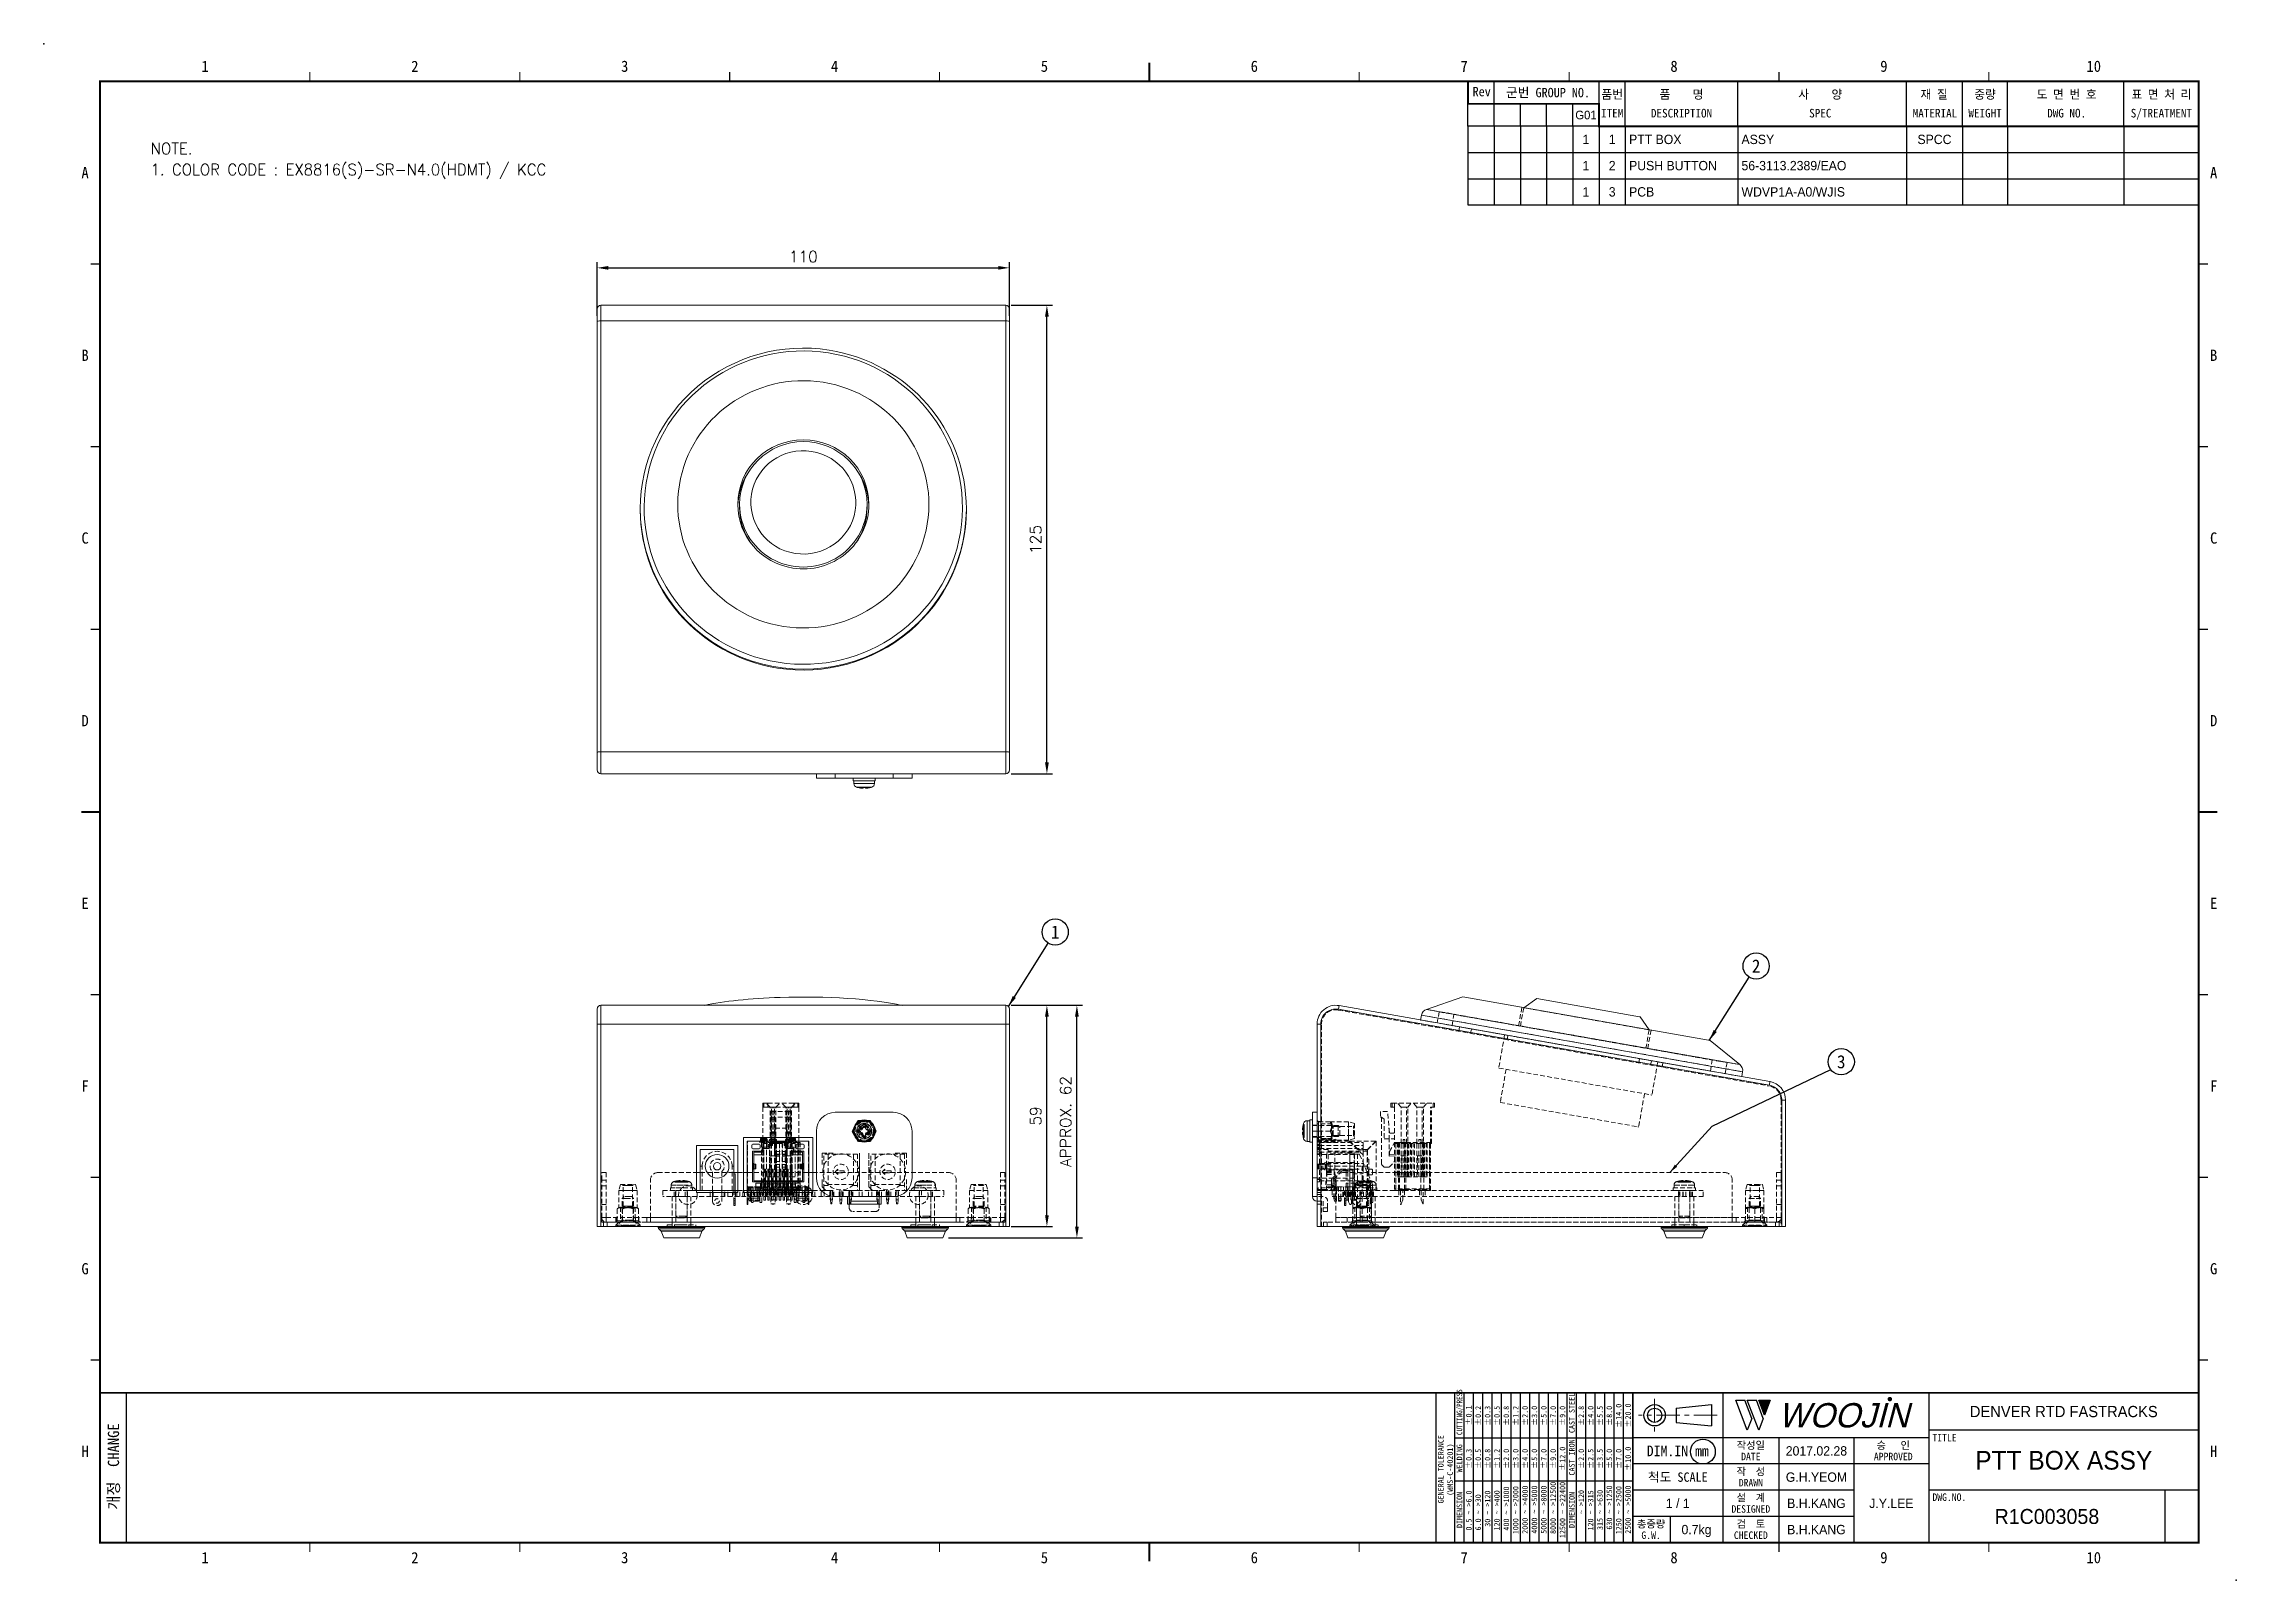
# Model space of a CAD drawing. Extents: x 2 to 587, y 5 to 415.
import ezdxf
from ezdxf.enums import TextEntityAlignment as Align

# ---------------------------------------------------------------- set-up
doc = ezdxf.new("R2010")
doc.units = 0
doc.header["$LTSCALE"] = 5
doc.header["$MEASUREMENT"] = 0
doc.linetypes.add('CENTER', pattern=[2, 1.25, -0.25, 0.25, -0.25])
doc.linetypes.add('HIDDEN', pattern=[0.375, 0.25, -0.125])
doc.layers.get('0').update_dxf_attribs({"linetype": 'CONTINUOUS', "lineweight": 25})
doc.layers.get('Defpoints').update_dxf_attribs({"linetype": 'CONTINUOUS'})
for name, color, linetype, lineweight in [('1', 1, 'HIDDEN', 13), ('2', 2, 'CENTER', 13), ('4', 4, 'CONTINUOUS', 18), ('6', 6, 'CONTINUOUS', 13)]:
    doc.layers.add(name, color=color, linetype=linetype, lineweight=lineweight)
for name, color, linetype in [('SHEET', 3, 'CONTINUOUS'), ('WJDMS_FRAME', 7, 'CONTINUOUS'), ('문자', 4, 'CONTINUOUS'), ('테두리', 3, 'CONTINUOUS')]:
    doc.layers.add(name, color=color, linetype=linetype)
doc.styles.add('MARK', font='ARLRDBD.TTF')
doc.styles.get("Standard").update_dxf_attribs({"font": 'simplex.shx'})
doc.styles.add('굴림', font='')
doc.styles.add('굴림체', font='')
doc.styles.get('굴림').set_extended_font_data('Gulim')
doc.styles.get('굴림체').set_extended_font_data('GulimChe')
doc.dimstyles.get("Standard").update_dxf_attribs({"dimtxt": 3, "dimasz": 3, "dimexe": 1.5, "dimexo": 1.5, "dimgap": 1.5, "dimtad": 1, "dimdec": 1, "dimdsep": 46, "dimtxsty": 'Standard', "dimcen": 0, "dimclrd": 6, "dimclre": 6, "dimclrt": 4, "dimadec": 1, "dimazin": 2, "dimtfac": 1, "dimtdec": 1, "dimtmove": 0, "dimatfit": 0, "dimfxl": 0, "dimtolj": 1, "dimtzin": 0, "dimarcsym": 0})

msp = doc.modelspace()

# ---------------------------------------------------------------- texts
at = {"color": 7, "lineweight": 9}
for s, width, p, p2 in [('NOTE.', 0.944578, (30.48, 385.54), (41.68, 385.54)), ('1. COLOR CODE : EX8816(S)-SR-N4.0(HDMT) / KCC', 0.858537, (30.48, 379.94), (136.08, 379.94))]:
    msp.add_text(s, height=3, dxfattribs=dict(at, width=width)).set_placement(p, p2, align=Align.FIT)

# ---------------------------------------------------------------- blocks, each defined once
blk = doc.blocks.new('B')
at = {"layer": '문자'}
blk.add_hatch(color=256, dxfattribs=at).paths.add_polyline_path([(13.79, 10), (15.31, 6), (16.84, 10)])
at = {"color": 4, "const_width": 0.6}
blk.add_lwpolyline([(48.46, 10.32, 1), (49.06, 10.32, 1)], format="xyb", close=True, dxfattribs=at)
at = {"layer": '문자'}
for p, q in [((10.73, 2), (7.68, 10)), ((7.68, 10), (10.09, 10)), ((11.94, 5.16), (10.09, 10)), ((10.73, 10), (13.15, 10)), ((13.79, 2), (10.73, 10)), ((14.99, 5.16), (13.15, 10)), ((13.79, 10), (16.84, 10)), ((15.31, 6), (13.79, 10)), ((16.84, 10), (15.31, 6)), ((11.94, 5.16), (10.73, 2)), ((14.99, 5.16), (13.79, 2))]:
    blk.add_line(p, q, dxfattribs=at)
at = {"layer": '문자', "style": 'MARK', "oblique": 15}
blk.add_text('WOOJIN', height=6.5, dxfattribs=at).set_placement((36.4, 6), align=Align.MIDDLE_CENTER)
blk = doc.blocks.new('WJDMS_A2')
for p in [(2, 415), (587, 5)]:
    blk.add_point(p)
at = {"layer": '2'}
for p, q in [((431.83, 53.35), (431.83, 44.65)), ((448.53, 49), (427.48, 49))]:
    blk.add_line(p, q, dxfattribs=at)
at = {"layer": 'SHEET'}
for p, q in [((371.6, 55), (426, 55)), ((373.5, 15), (373.5, 55)), ((373.5, 55), (426, 55)), ((378.5, 15), (378.5, 55)), ((381, 15), (381, 55)), ((383.5, 15), (383.5, 55)), ((386, 15), (386, 55)), ((388.5, 15), (388.5, 55)), ((391, 15), (391, 55)), ((393.5, 15), (393.5, 55)), ((396, 15), (396, 55)), ((398.5, 15), (398.5, 55)), ((401, 15), (401, 55)), ((403.5, 15), (403.5, 55)), ((406, 15), (406, 55)), ((408.5, 15), (408.5, 55)), ((411, 15), (411, 55)), ((413.5, 15), (413.5, 55)), ((416, 15), (416, 55)), ((418.5, 15), (418.5, 55)), ((421, 15), (421, 55)), ((423.5, 15), (423.5, 55)), ((426, 55), (426, 15)), ((426, 15), (426, 55)), ((426, 15), (426, 55)), ((450, 55), (450, 15)), ((450, 55), (450, 15)), ((505, 55), (505, 15)), ((378.5, 43), (426, 43)), ((505, 43), (426, 43)), ((465, 43), (465, 15)), ((485, 43), (485, 15)), ((577, 45), (505, 45)), ((505, 36), (426, 36)), ((378.5, 31.5), (426, 31.5)), ((485, 29), (426, 29)), ((577, 29), (505, 29)), ((568, 29), (568, 15)), ((485, 22), (426, 22)), ((436, 22), (436, 15)), ((371.6, 15), (426, 15)), ((373.5, 15), (426, 15))]:
    blk.add_line(p, q, dxfattribs=at)
at = {"layer": 'SHEET', "color": 4}
for p, q in [((437.53, 50.9), (447.03, 51.85)), ((437.53, 50.9), (437.53, 47.1)), ((437.53, 47.1), (447.03, 46.15)), ((447.03, 51.85), (447.03, 46.15))]:
    blk.add_line(p, q, dxfattribs=at)
for radius in [2.85, 1.9]:
    blk.add_circle((431.83, 49), radius, dxfattribs=at)
at = {"layer": 'SHEET'}
blk.add_circle((444.7, 39.32), 3.32, dxfattribs=at)
blk.add_point((577, 251.54), dxfattribs=at)
blk.add_point((577, 251.54), dxfattribs=at)
at = {"layer": '테두리'}
for points, const_width in [([(297, 410), (297, 405)], 0.5), ([(17, 405), (17, 15), (577, 15), (577, 405), (17, 405)], 0.5), ([(73, 407.5), (73, 405)], 0.3), ([(129, 407.5), (129, 405)], 0.3), ([(185, 407.5), (185, 405)], 0.3), ([(241, 407.5), (241, 405)], 0.3), ([(353, 407.5), (353, 405)], 0.3), ([(409, 407.5), (409, 405)], 0.3), ([(465, 407.5), (465, 405)], 0.3), ([(521, 407.5), (521, 405)], 0.3), ([(14.5, 356.25), (17, 356.25)], 0.3), ([(579.5, 356.25), (577, 356.25)], 0.3), ([(14.5, 307.5), (17, 307.5)], 0.3), ([(579.5, 307.5), (577, 307.5)], 0.3), ([(14.5, 258.75), (17, 258.75)], 0.3), ([(579.5, 258.75), (577, 258.75)], 0.3), ([(12, 210), (17, 210)], 0.5), ([(582, 210), (577, 210)], 0.5), ([(14.5, 161.25), (17, 161.25)], 0.3), ([(579.5, 161.25), (577, 161.25)], 0.3), ([(14.5, 112.5), (17, 112.5)], 0.3), ([(579.5, 112.5), (577, 112.5)], 0.3), ([(14.5, 63.75), (17, 63.75)], 0.3), ([(579.5, 63.75), (577, 63.75)], 0.3), ([(17, 55), (577, 55)], 0.5), ([(73, 12.5), (73, 15)], 0.3), ([(129, 12.5), (129, 15)], 0.3), ([(185, 12.5), (185, 15)], 0.3), ([(241, 12.5), (241, 15)], 0.3), ([(297, 10), (297, 15)], 0.5), ([(353, 12.5), (353, 15)], 0.3), ([(409, 12.5), (409, 15)], 0.3), ([(465, 12.5), (465, 15)], 0.3), ([(521, 12.5), (521, 15)], 0.3)]:
    blk.add_lwpolyline(points, dxfattribs=dict(at, const_width=const_width))
blk.add_blockref('B', (445.83, 43))
at = {"color": 4, "style": '굴림체', "width": 0.8}
blk.add_text('CUTTING/PRESS', height=1.5, rotation=90, dxfattribs=at).set_placement((380.48, 43.72))
at = {"color": 4, "style": '굴림체'}
for s, p in [('CAST STEEL', (410.48, 44.26)), ('±0.1', (382.98, 46.29)), ('±0.2', (385.48, 46.16)), ('±0.3', (387.98, 46.17)), ('±0.5', (390.48, 46.17)), ('±0.8', (392.98, 46.16)), ('±1.2', (395.48, 46.16)), ('±2.0', (397.98, 46.17)), ('±3.0', (400.48, 46.17)), ('±5.0', (402.98, 46.17)), ('±7.0', (405.48, 46.17)), ('±9.0', (407.98, 46.17)), ('±2.8', (412.98, 46.16)), ('±4.0', (415.48, 46.17)), ('±5.5', (417.98, 46.17)), ('±8.0', (420.48, 46.17)), ('±14.0', (422.98, 45.66)), ('±20.0', (425.48, 45.74)), ('GENERAL TOLERANCE', (375.51, 25.48)), ('CAST IRON', (410.48, 32.93)), ('(WMS-C-40201)', (377.99, 27.52)), ('WELDING', (380.48, 33.76)), ('±0.3', (382.98, 34.7)), ('±0.5', (385.48, 34.7)), ('±0.8', (387.98, 34.69)), ('±1.2', (390.48, 34.69)), ('±2.0', (392.98, 34.7)), ('±3.0', (395.48, 34.7)), ('±4.0', (397.98, 34.7)), ('±5.0', (400.48, 34.7)), ('±7.0', (402.98, 34.7)), ('±9.0', (405.48, 34.7)), ('±12.0', (407.98, 34.19)), ('±2.0', (412.98, 34.7)), ('±2.5', (415.48, 34.7)), ('±3.5', (417.98, 34.7)), ('±5.0', (420.48, 34.7)), ('±7.0', (422.98, 34.7)), ('±10.0', (425.48, 34.19)), ('8000 ~ >12500', (405.48, 17.33)), ('12500 ~ >22400', (407.98, 16.23)), ('DIMENSION', (380.48, 18.92)), ('0.5 ~ >6.0', (382.98, 18.23)), ('6.0 ~ >30', (385.48, 18.28)), ('30 ~ >120', (387.98, 19.26)), ('120 ~ >400', (390.48, 18.27)), ('400 ~ >1000', (392.98, 18.23)), ('1000 ~ >2000', (395.48, 17.25)), ('2000 ~ >4000', (397.98, 17.38)), ('4000 ~ >5000', (400.48, 17.4)), ('5000 ~ >8000', (402.98, 17.38)), ('DIMENSION', (410.48, 18.92)), ('    ~ >120', (412.98, 18.35)), ('120 ~ >315', (415.48, 18.27)), ('315 ~ >630', (417.98, 18.39)), (' 630 ~ >1250', (420.48, 17.41)), ('1250 ~ >2500', (422.98, 17.25)), ('2500 ~ >5000', (425.48, 17.38))]:
    blk.add_text(s, height=1.5, rotation=90, dxfattribs=at).set_placement(p)
at = {"color": 4, "style": '굴림'}
for tag, height, p in [('DWG_DATE', 2.5, (475, 39.5)), ('DWG_DRAW', 2.5, (475, 32.5)), ('DWG_DESIGNED', 2.5, (475, 25.5)), ('DWG_APPROVED', 2.5, (495, 25.5)), ('DWG_REV', 4, (572.5, 22)), ('DWG_WEIGHT', 2.5, (443, 18.5)), ('DWG_CHECKED', 2.5, (475, 18.5))]:
    blk.add_attdef(tag, text='', height=height, dxfattribs=at).set_placement(p, align=Align.MIDDLE_CENTER)
at = {"layer": '4', "style": '굴림'}
for tag, p in [('DWG_NAME1', (541, 41)), ('DWG_NAME2', (540.3, 32.92))]:
    blk.add_attdef(tag, text='', height=5, dxfattribs=at).set_placement(p, align=Align.MIDDLE_CENTER)
at = {"layer": '문자', "style": '굴림체'}
for s, p in [('1', (45, 409)), ('2', (101, 409)), ('3', (157, 409)), ('4', (213, 409)), ('5', (269, 409)), ('6', (325, 409)), ('7', (381, 409)), ('8', (437, 409)), ('9', (493, 409)), ('10', (549, 409)), ('A', (13, 380.62)), ('A', (581, 380.62)), ('B', (13, 331.88)), ('B', (581, 331.88)), ('C', (13, 283.12)), ('C', (581, 283.12)), ('D', (13, 234.38)), ('D', (581, 234.38)), ('E', (13, 185.62)), ('E', (581, 185.62)), ('F', (13, 136.88)), ('F', (581, 136.88)), ('G', (13, 88.12)), ('G', (581, 88.12)), ('H', (13, 39.38)), ('H', (581, 39.38)), ('1', (45, 11)), ('2', (101, 11)), ('3', (157, 11)), ('4', (213, 11)), ('5', (269, 11)), ('6', (325, 11)), ('7', (381, 11)), ('8', (437, 11)), ('9', (493, 11)), ('10', (549, 11))]:
    blk.add_text(s, height=3, dxfattribs=at).set_placement(p, align=Align.MIDDLE)
for s, height, p in [('작성일', 2, (457.5, 41)), ('승   인', 2, (495.5, 41)), ('DIM.IN mm', 2.85, (438, 39.5)), ('작  성', 2, (457.5, 34)), ('DATE', 2, (457.5, 38)), ('APPROVED', 2, (495.5, 38)), ('척도 SCALE', 2.5, (438, 32.5)), ('DRAWN', 2, (457.5, 31)), ('DESIGNED', 2, (457.5, 24)), ('설  계', 2, (457.5, 27)), ('총중량', 2, (430.88, 20)), ('G.W.', 2, (430.88, 17)), ('CHECKED', 2, (457.5, 17)), ('검  토', 2, (457.5, 20))]:
    blk.add_text(s, height=height, dxfattribs=at).set_placement(p, align=Align.MIDDLE_CENTER)
for s, p in [('TITLE', (505.95, 42.05)), ('DWG.NO.', (505.95, 26.15))]:
    blk.add_text(s, height=2, dxfattribs=at).set_placement(p)
at = {"layer": '문자', "style": '굴림'}
for tag, height, p in [('DWG_CARNAME1', 3, (541, 52.5)), ('DWG_CARNAME2', 3, (540.3, 47.45)), ('SCALE', 2.5, (438, 25.5)), ('DWG_NO', 4, (536.5, 22))]:
    blk.add_attdef(tag, text='', height=height, dxfattribs=at).set_placement(p, align=Align.MIDDLE_CENTER)
blk = doc.blocks.new('REV')
at = {"layer": 'SHEET'}
blk.add_line((7, 40), (7, 0), dxfattribs=at)
at = {"layer": '문자', "style": '굴림체'}
blk.add_text('개정  CHANGE', height=3, rotation=90, dxfattribs=at).set_placement((3.57, 20.33), align=Align.MIDDLE_CENTER)
blk = doc.blocks.new('*D3')
at = {"color": 6, "lineweight": -2, "transparency": 16777216}
for p, q in [((260.16, 158.41), (271.16, 158.41)), ((269.66, 102.36), (269.66, 155.41)), ((260.16, 99.36), (271.16, 99.36))]:
    blk.add_line(p, q, dxfattribs=at)
at = {"color": 6, "transparency": 16777216}
for points in [[(269.16, 155.41), (270.16, 155.41), (269.66, 158.41)], [(269.16, 102.36), (270.16, 102.36), (269.66, 99.36)]]:
    blk.add_solid(points, dxfattribs=at)
at = {"layer": 'Defpoints', "color": 0, "transparency": 16777216}
for p in [(258.66, 158.41), (269.66, 158.41), (258.66, 99.36)]:
    blk.add_point(p, dxfattribs=at)
at = {"color": 4, "lineweight": 0, "transparency": 16777216, "insert": (266.66, 128.89), "char_height": 3, "attachment_point": 5, "rotation": 90}
blk.add_mtext('\\A1;59', dxfattribs=at)
blk = doc.blocks.new('*D4')
at = {"color": 6, "lineweight": -2, "transparency": 16777216}
for p, q in [((260.16, 158.41), (279.16, 158.41)), ((277.66, 99.36), (277.66, 155.41)), ((243.42, 96.36), (279.16, 96.36))]:
    blk.add_line(p, q, dxfattribs=at)
at = {"color": 6, "transparency": 16777216}
for points in [[(277.16, 155.41), (278.16, 155.41), (277.66, 158.41)], [(277.16, 99.36), (278.16, 99.36), (277.66, 96.36)]]:
    blk.add_solid(points, dxfattribs=at)
at = {"layer": 'Defpoints', "color": 0, "transparency": 16777216}
for p in [(258.66, 158.41), (277.66, 158.41), (241.92, 96.36)]:
    blk.add_point(p, dxfattribs=at)
at = {"color": 4, "lineweight": 0, "transparency": 16777216, "insert": (274.66, 127.39), "char_height": 3, "attachment_point": 5, "rotation": 89.99952}
blk.add_mtext('\\A1;APPROX. 62', dxfattribs=at)
blk = doc.blocks.new('*D5')
at = {"color": 6, "lineweight": -2, "transparency": 16777216}
for p, q in [((149.66, 342.41), (149.66, 356.72)), ((152.66, 355.22), (256.66, 355.22)), ((259.66, 342.41), (259.66, 356.72))]:
    blk.add_line(p, q, dxfattribs=at)
at = {"color": 6, "transparency": 16777216}
for points in [[(152.66, 355.72), (152.66, 354.72), (149.66, 355.22)], [(256.66, 355.72), (256.66, 354.72), (259.66, 355.22)]]:
    blk.add_solid(points, dxfattribs=at)
at = {"layer": 'Defpoints', "color": 0, "transparency": 16777216}
for p in [(259.66, 355.22), (149.66, 340.91), (259.66, 340.91)]:
    blk.add_point(p, dxfattribs=at)
at = {"color": 4, "lineweight": 0, "transparency": 16777216, "insert": (204.66, 358.22), "char_height": 3, "attachment_point": 5, "rotation": 359.99809}
blk.add_mtext('\\A1;110', dxfattribs=at)
blk = doc.blocks.new('*D6')
at = {"color": 6, "lineweight": -2, "transparency": 16777216}
for p, q in [((260.16, 345.22), (271.16, 345.22)), ((269.66, 223.22), (269.66, 342.22)), ((260.16, 220.22), (271.16, 220.22))]:
    blk.add_line(p, q, dxfattribs=at)
at = {"color": 6, "transparency": 16777216}
for points in [[(269.16, 342.22), (270.16, 342.22), (269.66, 345.22)], [(269.16, 223.22), (270.16, 223.22), (269.66, 220.22)]]:
    blk.add_solid(points, dxfattribs=at)
at = {"layer": 'Defpoints', "color": 0, "transparency": 16777216}
for p in [(258.66, 345.22), (269.66, 345.22), (258.66, 220.22)]:
    blk.add_point(p, dxfattribs=at)
at = {"color": 4, "lineweight": 0, "transparency": 16777216, "insert": (266.66, 282.72), "char_height": 3, "attachment_point": 5, "rotation": 90}
blk.add_mtext('\\A1;125', dxfattribs=at)
blk = doc.blocks.new('BNNOcb7a48ff-acd4-443c-a27d-13902d2f73bf_1')
blk.add_circle((0, 0), 3.5)
at = {"layer": '문자', "style": '굴림체'}
blk.add_attdef('BNNOcb7a48ff-acd4-443c-a27d-13902d2f73bf_1', text='', height=3.5, dxfattribs=at).set_placement((0, 0), align=Align.MIDDLE_CENTER)
blk = doc.blocks.new('HIDDEN')
at = {"layer": '1'}
for p, q in [((347.61, 158.33), (347.44, 157.34)), ((341.75, 153.41), (342.75, 153.41)), ((342.75, 99.36), (342.75, 153.41)), ((342.95, 99.36), (342.95, 153.41)), ((347.41, 157.15), (462.41, 136.87)), ((462.44, 137.07), (347.44, 157.34)), ((454.53, 139.48), (369.39, 154.49)), ((370.16, 155.69), (369.62, 155.79)), ((382.22, 153.57), (370.16, 155.69)), ((371.47, 157.24), (370.95, 157.33)), ((371.67, 157.21), (371.47, 157.24)), ((383.24, 155.16), (371.67, 157.21)), ((374.35, 156.66), (373.82, 153.71)), ((374.35, 156.66), (450.68, 143.2)), ((377.76, 153.01), (378.28, 155.97)), ((446.27, 140.93), (377.76, 153.01)), ((378.28, 155.97), (446.79, 143.89)), ((379.58, 151.47), (379.79, 152.66)), ((455.3, 140.68), (382.22, 153.57)), ((382.73, 150.92), (382.94, 152.1)), ((454.58, 142.59), (383.24, 155.16)), ((395.52, 152.93), (396.39, 157.85)), ((396.01, 152.84), (396.88, 157.77)), ((430.15, 151.9), (396.88, 157.77)), ((397.74, 157.62), (397.09, 157.73)), ((430.36, 151.86), (397.74, 157.62)), ((391.8, 150.54), (390.23, 141.68)), ((392.48, 149.2), (392.69, 150.38)), ((429.49, 146.94), (430.36, 151.86)), ((429.99, 146.85), (430.86, 151.78)), ((390.23, 141.68), (430.85, 134.51)), ((392.2, 141.33), (390.64, 132.47)), ((427.59, 143.01), (427.8, 144.19)), ((427.59, 143.01), (427.8, 144.19)), ((430.74, 142.45), (430.95, 143.63)), ((430.74, 142.45), (430.95, 143.63)), ((432.67, 143.33), (431.1, 134.47)), ((433.85, 141.91), (434.05, 143.09)), ((446.7, 140.86), (446.27, 140.93)), ((446.7, 140.86), (447.22, 143.81)), ((446.79, 143.89), (447.22, 143.81)), ((451.16, 143.12), (450.64, 140.16)), ((450.68, 143.2), (451.16, 143.12)), ((429.13, 134.82), (427.57, 125.95)), ((455.07, 139.38), (454.53, 139.48)), ((462.61, 138.05), (462.44, 137.07)), ((341.75, 129.86), (341.75, 124.86)), ((360.56, 130.06), (358.65, 130.06)), ((358.65, 130.06), (358.65, 128.56)), ((361.05, 124.5), (360.56, 130.06)), ((361.75, 132.26), (361.45, 132.26)), ((361.45, 131.26), (361.45, 132.26)), ((361.75, 131.26), (361.45, 131.26)), ((361.75, 131.26), (361.75, 132.26)), ((361.75, 132.26), (372.75, 132.26)), ((361.75, 131.26), (361.75, 132.26)), ((362.45, 131.26), (361.75, 131.26)), ((362.45, 132.26), (362.45, 131.26)), ((362.45, 131.26), (362.45, 121.56)), ((364.2, 131.26), (363.25, 132.26)), ((365.57, 131.26), (364.2, 131.26)), ((364.2, 131.26), (365.57, 131.26)), ((365.57, 131.26), (364.2, 131.26)), ((364.2, 131.26), (365.57, 131.26)), ((364.2, 121.56), (364.2, 131.26)), ((365.57, 131.26), (365.95, 131.26)), ((365.57, 121.56), (365.57, 131.26)), ((365.57, 121.56), (365.57, 131.26)), ((365.57, 121.56), (365.57, 131.26)), ((365.57, 121.56), (365.57, 131.26)), ((365.95, 131.26), (366.9, 132.26)), ((365.95, 112.66), (365.95, 131.26)), ((368.4, 131.26), (367.5, 132.26)), ((368.4, 131.26), (369.77, 131.26)), ((369.77, 131.26), (368.4, 131.26)), ((368.4, 131.26), (369.77, 131.26)), ((369.77, 131.26), (368.4, 131.26)), ((368.4, 121.56), (368.4, 131.26)), ((369.77, 131.26), (370.15, 131.26)), ((369.77, 121.56), (369.77, 131.26)), ((369.77, 121.56), (369.77, 131.26)), ((369.77, 121.56), (369.77, 131.26)), ((369.77, 121.56), (369.77, 131.26)), ((370.15, 131.26), (371.05, 132.26)), ((370.15, 112.66), (370.15, 131.26)), ((372.05, 131.26), (372.75, 131.26)), ((372.05, 121.56), (372.05, 131.26)), ((372.3, 121.56), (372.3, 131.26)), ((372.3, 121.56), (372.3, 131.26)), ((372.3, 121.56), (372.3, 131.26)), ((372.75, 132.26), (372.75, 131.26)), ((373.05, 132.26), (372.75, 132.26)), ((372.75, 131.26), (372.75, 132.26)), ((372.75, 131.26), (373.05, 131.26)), ((373.05, 131.26), (373.05, 132.26)), ((390.64, 132.47), (427.34, 125.99)), ((430.85, 134.51), (431.1, 134.47)), ((465.55, 133.13), (465.55, 99.36)), ((465.75, 99.36), (465.75, 133.13)), ((466.75, 133.13), (465.75, 133.13)), ((337.89, 124.18), (337.89, 124.17)), ((337.92, 125.86), (338.3, 125.86)), ((337.92, 125.86), (338.3, 125.86)), ((337.92, 123.86), (338.3, 123.86)), ((338.3, 123.86), (337.92, 123.86)), ((338.3, 126.61), (338.07, 126.61)), ((338.3, 125.16), (338.07, 125.16)), ((338.3, 124.56), (338.07, 124.56)), ((338.3, 123.11), (338.07, 123.11)), ((338.15, 125.84), (338.15, 126.91)), ((338.15, 123.07), (338.15, 125.84)), ((338.15, 122.82), (338.15, 123.07)), ((338.3, 125.86), (338.3, 126.61)), ((338.3, 125.16), (338.3, 125.86)), ((338.3, 124.56), (338.3, 125.16)), ((338.3, 123.86), (338.3, 124.56)), ((338.3, 123.11), (338.3, 123.86)), ((339.11, 122.45), (339.11, 127.61)), ((340.55, 127.45), (340.55, 127.81)), ((340.55, 121.91), (340.55, 127.45)), ((341.75, 126.46), (340.55, 126.46)), ((340.55, 126.36), (347.35, 126.36)), ((341.75, 124.86), (340.55, 124.86)), ((340.55, 123.36), (347.35, 123.36)), ((341.75, 123.26), (340.55, 123.26)), ((342.1, 127.31), (341.75, 127.66)), ((341.75, 127.66), (341.75, 124.86)), ((341.75, 127.41), (342.95, 127.41)), ((345.75, 126.82), (341.75, 126.82)), ((341.75, 124.86), (342.95, 124.86)), ((341.75, 124.86), (342.95, 124.86)), ((341.75, 112.36), (341.75, 124.86)), ((342.1, 124.86), (341.75, 124.86)), ((341.75, 124.86), (341.75, 122.06)), ((341.75, 124.86), (342.1, 124.86)), ((341.75, 123.17), (342.95, 123.17)), ((345.75, 122.9), (341.75, 122.9)), ((342.1, 127.31), (345.28, 127.31)), ((342.1, 127.31), (342.1, 124.86)), ((342.1, 124.86), (342.1, 127.31)), ((342.1, 124.86), (345.28, 124.86)), ((342.1, 124.86), (342.1, 122.41)), ((342.1, 122.41), (342.1, 124.86)), ((342.1, 124.86), (345.28, 124.86)), ((345.6, 127.31), (345.28, 127.31)), ((345.6, 126.99), (345.6, 127.31)), ((345.6, 127.31), (345.6, 126.09)), ((350.15, 127.31), (345.6, 127.31)), ((345.6, 126.99), (345.6, 126.09)), ((345.6, 126.09), (345.6, 123.64)), ((345.6, 126.09), (345.6, 123.64)), ((345.6, 123.64), (345.6, 122.74)), ((345.6, 123.64), (345.6, 122.41)), ((345.75, 126.82), (345.75, 123.17)), ((346.02, 126.09), (345.75, 126.36)), ((346.02, 123.64), (345.75, 123.36)), ((345.75, 123.17), (345.75, 122.9)), ((346.02, 123.8), (346.02, 126.09)), ((346.02, 126.09), (351.47, 126.09)), ((346.02, 123.64), (346.02, 125.93)), ((346.02, 123.64), (351.47, 123.64)), ((347.35, 126.36), (347.35, 123.55)), ((347.85, 125.86), (347.35, 126.36)), ((347.35, 126.18), (347.35, 123.36)), ((347.85, 123.86), (347.35, 123.36)), ((347.85, 125.74), (347.85, 125.86)), ((347.85, 123.86), (347.85, 125.74)), ((350.15, 127.31), (350.15, 122.74)), ((351.75, 126.89), (350.15, 127.31)), ((350.15, 126.99), (350.15, 122.41)), ((351.47, 126.09), (351.75, 126.36)), ((351.47, 123.8), (351.47, 126.09)), ((351.47, 123.64), (351.47, 125.93)), ((351.47, 123.64), (351.75, 123.36)), ((351.75, 126.89), (351.75, 123.11)), ((351.75, 123.11), (351.75, 122.84)), ((358.65, 128.56), (358.95, 128.56)), ((358.95, 128.56), (359.65, 128.06)), ((358.95, 128.56), (358.95, 115.96)), ((359.65, 128.06), (359.65, 122.81)), ((360.95, 125.65), (360.95, 122.81)), ((362.15, 124.31), (361.25, 124.31)), ((427.34, 125.99), (427.57, 125.95)), ((339.11, 122.11), (339.11, 122.45)), ((342.1, 122.41), (341.75, 122.06)), ((341.75, 122.31), (342.95, 122.31)), ((350.35, 122.17), (341.75, 122.17)), ((341.75, 122.12), (342.05, 122.12)), ((342.05, 122.12), (341.75, 122.12)), ((341.75, 122.12), (342.05, 122.12)), ((342.05, 122.12), (341.75, 122.12)), ((341.75, 121.97), (342.38, 121.97)), ((341.75, 121.87), (347.27, 121.87)), ((341.75, 121.32), (342.38, 121.32)), ((341.75, 121.28), (342.38, 121.28)), ((342.38, 121.07), (341.75, 121.07)), ((341.75, 121.07), (342.38, 121.07)), ((342.38, 121.07), (341.75, 121.07)), ((341.75, 121.07), (342.38, 121.07)), ((341.75, 120.96), (342.95, 120.96)), ((341.75, 120.53), (342.38, 120.53)), ((341.75, 120.37), (342.38, 120.37)), ((342.38, 120.37), (341.75, 120.37)), ((341.75, 120.37), (342.38, 120.37)), ((342.38, 120.37), (341.75, 120.37)), ((342.38, 120.12), (341.75, 120.12)), ((344.75, 119.96), (341.75, 119.96)), ((341.75, 119.53), (342.38, 119.53)), ((341.75, 118.96), (342.95, 118.96)), ((351.75, 118.61), (341.75, 118.61)), ((341.98, 122.49), (342.1, 122.55)), ((341.98, 122.49), (342.1, 122.22)), ((342.1, 122.22), (341.98, 122.49)), ((341.98, 122.49), (342.1, 122.22)), ((342.1, 122.22), (341.98, 122.49)), ((342.05, 121.87), (342.05, 122.12)), ((342.1, 122.55), (342.23, 122.27)), ((342.23, 122.27), (342.1, 122.55)), ((342.1, 122.55), (342.23, 122.27)), ((342.23, 122.27), (342.1, 122.55)), ((342.1, 122.41), (345.28, 122.41)), ((342.1, 122.22), (342.23, 122.27)), ((342.38, 121.28), (342.38, 121.97)), ((342.38, 121.77), (354.05, 121.77)), ((342.38, 121.32), (342.38, 121.07)), ((342.38, 120.53), (342.38, 121.28)), ((342.38, 120.37), (342.38, 121.07)), ((342.38, 120.98), (354.05, 120.98)), ((342.38, 119.53), (342.38, 120.53)), ((342.38, 120.37), (342.38, 120.12)), ((342.38, 120.23), (354.05, 120.23)), ((342.38, 116.18), (342.38, 119.53)), ((342.38, 119.23), (353.28, 119.23)), ((344.19, 122.82), (344.14, 122.53)), ((344.14, 122.53), (344.19, 122.82)), ((344.19, 122.82), (344.14, 122.53)), ((344.14, 122.53), (344.19, 122.82)), ((344.14, 122.53), (345.89, 122.22)), ((344.19, 122.82), (345.94, 122.51)), ((344.25, 118.76), (344.25, 113.96)), ((346.45, 118.76), (344.25, 118.76)), ((344.75, 115.46), (344.75, 119.96)), ((355.25, 119.46), (344.75, 119.46)), ((345.28, 122.41), (345.6, 122.41)), ((345.6, 122.74), (345.6, 122.41)), ((350.15, 122.41), (345.6, 122.41)), ((345.94, 122.51), (345.89, 122.22)), ((345.89, 122.22), (345.94, 122.51)), ((345.94, 122.51), (345.89, 122.22)), ((345.89, 122.22), (345.94, 122.51)), ((346.45, 108.96), (346.45, 118.96)), ((350.45, 118.96), (346.45, 118.96)), ((346.5, 122.57), (346.75, 122.67)), ((346.5, 122.57), (346.61, 122.29)), ((346.61, 122.29), (346.5, 122.57)), ((346.5, 122.57), (346.61, 122.29)), ((346.61, 122.29), (346.5, 122.57)), ((346.61, 122.29), (346.86, 122.4)), ((346.75, 122.67), (346.86, 122.4)), ((347.27, 122.17), (347.27, 121.87)), ((351.75, 122.84), (350.15, 122.41)), ((350.5, 122.17), (350.35, 122.17)), ((350.35, 122.17), (352.7, 119.82)), ((350.45, 108.96), (350.45, 118.96)), ((350.45, 118.96), (350.45, 108.96)), ((350.45, 118.96), (351.65, 118.96)), ((357.39, 122.17), (350.5, 122.17)), ((352.75, 119.92), (350.5, 122.17)), ((351.65, 118.96), (351.65, 108.96)), ((351.65, 118.66), (352.55, 118.66)), ((351.75, 118.61), (351.75, 115.46)), ((352.55, 118.66), (353.07, 118.66)), ((352.55, 118.66), (352.55, 110.36)), ((352.7, 119.82), (355.15, 119.82)), ((355.13, 119.92), (352.75, 119.92)), ((356.55, 110.57), (353.07, 118.66)), ((354.05, 118.47), (353.28, 119.23)), ((354.05, 120.98), (354.05, 121.77)), ((354.05, 120.23), (354.05, 120.98)), ((354.05, 118.47), (354.05, 120.23)), ((354.05, 116.18), (354.05, 118.47)), ((357.39, 122.17), (355.13, 119.92)), ((355.15, 108.96), (355.15, 119.82)), ((355.25, 119.82), (357.5, 122.07)), ((355.25, 109.16), (355.25, 119.82)), ((355.25, 117.36), (355.55, 117.36)), ((355.55, 116.9), (355.55, 117.36)), ((357.5, 122.17), (357.39, 122.17)), ((357.5, 122.07), (357.5, 122.17)), ((357.5, 122.07), (357.5, 109.36)), ((359.65, 122.81), (362.15, 122.81)), ((360.95, 118.13), (360.95, 122.81)), ((362.45, 118.26), (360.95, 118.13)), ((361.05, 119.41), (362.45, 121.76)), ((361.05, 118.59), (361.05, 119.41)), ((362.45, 118.71), (361.05, 118.59)), ((362.45, 121.76), (362.45, 108.96)), ((362.75, 121.76), (362.45, 121.76)), ((362.45, 121.56), (372.05, 121.56)), ((362.45, 116.76), (362.45, 118.26)), ((362.75, 121.76), (363.45, 121.76)), ((362.75, 108.96), (362.75, 121.76)), ((362.75, 121.76), (362.75, 108.96)), ((363.2, 121.76), (363.2, 112.66)), ((363.78, 121.76), (363.45, 121.76)), ((363.45, 121.76), (363.45, 109.26)), ((363.55, 121.56), (363.55, 112.66)), ((365.11, 121.76), (363.78, 121.76)), ((363.78, 121.76), (363.78, 109.26)), ((364.2, 112.66), (364.2, 121.56)), ((364.7, 121.56), (364.2, 121.56)), ((365.52, 118.26), (364.38, 118.26)), ((364.38, 118.26), (364.38, 112.66)), ((365.2, 122.56), (364.7, 122.56)), ((364.7, 112.66), (364.7, 122.56)), ((365.45, 121.76), (365.11, 121.76)), ((365.11, 121.76), (365.11, 109.26)), ((365.2, 112.66), (365.2, 122.56)), ((365.85, 121.56), (365.2, 121.56)), ((365.45, 121.76), (371.75, 121.76)), ((365.45, 121.76), (365.45, 109.26)), ((365.52, 112.66), (365.52, 118.26)), ((365.85, 112.66), (365.85, 121.56)), ((365.9, 121.76), (365.9, 112.66)), ((365.9, 121.76), (365.9, 112.66)), ((366.2, 121.56), (366.2, 112.66)), ((366.2, 121.56), (366.2, 112.66)), ((366.7, 121.76), (366.7, 112.66)), ((366.95, 121.56), (366.95, 112.66)), ((367.4, 121.76), (367.4, 112.66)), ((367.75, 121.56), (367.75, 112.66)), ((368.4, 112.66), (368.4, 121.56)), ((368.9, 121.56), (368.4, 121.56)), ((369.72, 118.26), (368.58, 118.26)), ((368.58, 118.26), (368.58, 112.66)), ((369.4, 122.56), (368.9, 122.56)), ((368.9, 112.66), (368.9, 122.56)), ((369.4, 112.66), (369.4, 122.56)), ((370.05, 121.56), (369.4, 121.56)), ((369.45, 121.76), (369.45, 109.26)), ((369.72, 112.66), (369.72, 118.26)), ((369.9, 121.76), (369.9, 112.66)), ((369.9, 121.76), (369.9, 112.66)), ((370.05, 112.66), (370.05, 121.56)), ((370.25, 121.76), (370.25, 109.26)), ((370.4, 121.56), (370.4, 112.66)), ((370.4, 121.56), (370.4, 112.66)), ((370.9, 121.76), (370.9, 112.66)), ((371.15, 121.56), (371.15, 112.66)), ((371.75, 121.76), (371.75, 108.96)), ((372.05, 121.76), (371.75, 121.76)), ((371.75, 108.96), (371.75, 121.76)), ((372.05, 108.96), (372.05, 121.76)), ((372.3, 121.56), (372.05, 121.56)), ((341.75, 112.36), (340.55, 112.36)), ((341.75, 116.05), (342.06, 116.05)), ((341.75, 115.96), (342.95, 115.96)), ((341.75, 115.96), (342.95, 115.96)), ((341.75, 114.78), (342.06, 114.78)), ((341.75, 112.36), (341.75, 107.36)), ((351.75, 112.31), (341.75, 112.31)), ((341.75, 111.96), (342.95, 111.96)), ((341.75, 111.96), (342.95, 111.96)), ((341.75, 111.31), (342.38, 111.31)), ((342.06, 116.05), (342.06, 114.78)), ((342.06, 116.05), (342.06, 114.78)), ((342.28, 116.05), (342.06, 116.05)), ((342.28, 114.78), (342.06, 114.78)), ((342.22, 116.05), (342.22, 114.78)), ((342.22, 116.05), (342.22, 114.78)), ((344, 116.05), (342.28, 116.05)), ((342.28, 116.05), (342.28, 114.78)), ((342.28, 116.05), (342.28, 114.78)), ((344, 114.78), (342.28, 114.78)), ((342.38, 116.18), (354.05, 116.18)), ((342.38, 114.66), (354.05, 114.66)), ((342.38, 111.31), (342.38, 114.66)), ((342.38, 111.61), (354.05, 111.61)), ((343.94, 114.78), (343.94, 116.05)), ((343.94, 116.05), (343.94, 114.78)), ((344.05, 116.05), (344, 116.05)), ((344, 114.78), (344, 116.05)), ((344, 116.05), (344, 114.78)), ((344.05, 114.78), (344, 114.78)), ((345.25, 116.05), (344.05, 116.05)), ((344.05, 116.05), (344.05, 114.78)), ((344.05, 114.78), (344.05, 116.05)), ((344.05, 116.05), (344.05, 114.78)), ((344.05, 114.78), (344.05, 116.05)), ((345.25, 114.78), (344.05, 114.78)), ((344.05, 110.46), (344.05, 111.61)), ((344.25, 116.46), (344.25, 115.46)), ((344.25, 116.46), (344.25, 115.46)), ((351.75, 116.46), (344.25, 116.46)), ((344.35, 116.01), (344.25, 116.01)), ((344.25, 115.46), (344.25, 114.6)), ((344.25, 115.46), (344.25, 114.96)), ((344.25, 114.96), (344.25, 114.46)), ((351.75, 114.46), (344.25, 114.46)), ((344.25, 113.96), (344.25, 109.16)), ((344.35, 111.91), (344.25, 111.91)), ((344.35, 116.01), (344.35, 113.96)), ((344.35, 114.68), (346.35, 114.68)), ((344.35, 114.23), (346.35, 114.23)), ((344.35, 113.96), (344.35, 111.91)), ((344.35, 113.96), (346.35, 113.96)), ((344.35, 113.7), (346.35, 113.7)), ((344.35, 113.25), (346.35, 113.25)), ((344.75, 115.46), (353.75, 115.46)), ((345.25, 114.78), (345.25, 116.05)), ((345.57, 110.46), (345.57, 111.61)), ((345.62, 110.97), (345.62, 111.81)), ((345.83, 112.32), (347.97, 114.46)), ((346.02, 110.97), (346.02, 111.81)), ((346.11, 112.03), (348.26, 114.17)), ((346.35, 114.23), (346.35, 114.68)), ((346.35, 113.7), (346.35, 114.23)), ((346.35, 113.25), (346.35, 113.7)), ((346.75, 101.76), (346.75, 111.76)), ((346.84, 110.21), (346.84, 111.61)), ((348.47, 114.26), (349.24, 114.26)), ((348.75, 113.76), (450.55, 113.76)), ((349.24, 114.26), (351.02, 114.26)), ((349.55, 113.96), (349.55, 111.61)), ((349.95, 113.96), (349.95, 111.61)), ((351.25, 113.46), (351.25, 110.96)), ((351.25, 113.46), (353.75, 113.46)), ((351.33, 113.96), (351.33, 111.61)), ((351.73, 113.96), (351.73, 111.61)), ((351.75, 115.46), (351.75, 112.31)), ((352.7, 111.36), (353.77, 111.36)), ((352.95, 111.36), (355.72, 111.36)), ((353, 111.21), (353, 111.44)), ((353, 111.44), (353, 111.44)), ((353, 111.21), (353.75, 111.21)), ((353.75, 115.46), (353.75, 113.46)), ((355.25, 115.46), (353.75, 115.46)), ((355.25, 115.46), (353.75, 115.46)), ((353.75, 106.21), (353.75, 113.46)), ((353.75, 111.59), (353.75, 111.21)), ((353.75, 111.21), (353.75, 111.59)), ((353.75, 111.21), (354.45, 111.21)), ((353.77, 111.36), (356.54, 111.36)), ((354.05, 114.66), (354.05, 116.18)), ((354.05, 111.61), (354.05, 114.66)), ((354.45, 111.44), (354.45, 111.59)), ((354.45, 111.21), (354.45, 111.44)), ((354.45, 111.21), (355.05, 111.21)), ((355.05, 111.44), (355.05, 111.59)), ((355.05, 111.21), (355.05, 111.44)), ((355.05, 111.21), (355.75, 111.21)), ((355.25, 114.03), (355.55, 114.03)), ((355.25, 114.03), (355.55, 114.03)), ((355.49, 114.48), (355.49, 113.31)), ((355.55, 114.03), (355.55, 116.9)), ((355.55, 114.03), (355.55, 106.21)), ((356.33, 114.66), (355.67, 114.66)), ((355.67, 113.13), (356.33, 113.13)), ((355.72, 111.36), (356.79, 111.36)), ((355.75, 111.59), (355.75, 111.21)), ((355.75, 111.59), (355.75, 111.21)), ((355.75, 111.21), (356.5, 111.21)), ((356.5, 113.31), (356.5, 114.48)), ((356.5, 111.21), (356.5, 111.44)), ((356.5, 111.44), (356.5, 111.44)), ((358.95, 115.96), (359.65, 115.26)), ((359.65, 115.26), (360.95, 115.26)), ((360.95, 115.26), (362.45, 116.76)), ((363.2, 112.66), (366.7, 112.66)), ((366.95, 112.66), (363.55, 112.66)), ((367.4, 112.66), (369.9, 112.66)), ((370.4, 112.66), (367.75, 112.66)), ((369.9, 112.66), (370.9, 112.66)), ((371.15, 112.66), (370.4, 112.66)), ((437.7, 111.36), (438.77, 111.36)), ((437.95, 111.36), (440.72, 111.36)), ((438, 111.21), (438, 111.44)), ((438, 111.44), (438, 111.44)), ((438, 111.21), (438.75, 111.21)), ((438.75, 111.59), (438.75, 111.21)), ((438.75, 111.21), (438.75, 111.59)), ((438.75, 111.21), (439.45, 111.21)), ((438.77, 111.36), (441.54, 111.36)), ((439.45, 111.44), (439.45, 111.59)), ((439.45, 111.21), (439.45, 111.44)), ((439.45, 111.21), (440.05, 111.21)), ((440.05, 111.44), (440.05, 111.59)), ((440.05, 111.21), (440.05, 111.44)), ((440.05, 111.21), (440.75, 111.21)), ((440.72, 111.36), (441.79, 111.36)), ((440.75, 111.59), (440.75, 111.21)), ((440.75, 111.59), (440.75, 111.21)), ((440.75, 111.21), (441.5, 111.21)), ((441.5, 111.21), (441.5, 111.44)), ((441.5, 111.44), (441.5, 111.44)), ((452.55, 101.76), (452.55, 111.76)), ((464.35, 113.76), (464.35, 111.76)), ((465.55, 113.76), (464.35, 113.76)), ((464.35, 101.76), (464.35, 111.76)), ((465.55, 111.76), (464.35, 111.76)), ((465.55, 111.76), (464.35, 111.76)), ((465.55, 113.76), (465.55, 111.76)), ((465.55, 101.76), (465.55, 111.76)), ((341.75, 109.46), (342.05, 109.46)), ((341.75, 108.96), (342.95, 108.96)), ((341.75, 108.46), (342.95, 108.46)), ((341.75, 107.96), (342.95, 107.96)), ((341.75, 107.96), (342.95, 107.96)), ((343.35, 107.36), (341.75, 107.36)), ((341.75, 106.16), (343.35, 106.16)), ((341.75, 105.36), (342.95, 105.36)), ((342.05, 108.96), (342.05, 109.71)), ((345.85, 109.71), (342.05, 109.71)), ((343.5, 109.26), (342.1, 109.26)), ((342.1, 109.01), (343.5, 109.01)), ((342.95, 108.96), (346.45, 108.96)), ((343.35, 106.16), (343.35, 104.36)), ((343.5, 109.01), (343.5, 109.26)), ((343.5, 109.26), (343.5, 109.01)), ((344.5, 109.26), (343.5, 109.26)), ((343.5, 109.01), (344.5, 109.01)), ((345.57, 110.46), (344.05, 110.46)), ((346.45, 109.16), (344.25, 109.16)), ((344.5, 109.01), (344.5, 109.26)), ((345.85, 109.96), (344.55, 109.96)), ((344.55, 109.71), (344.55, 109.96)), ((344.55, 104.36), (344.55, 106.16)), ((345.57, 110.21), (345.57, 110.46)), ((345.57, 110.21), (346.84, 110.21)), ((345.58, 109.96), (345.58, 108.96)), ((345.58, 109.96), (347.21, 109.96)), ((345.58, 109.96), (345.58, 108.96)), ((345.58, 108.96), (346.45, 108.96)), ((345.75, 108.96), (345.75, 107.36)), ((345.75, 108.96), (351.75, 108.96)), ((345.75, 107.36), (351.75, 107.36)), ((345.85, 109.96), (345.85, 109.71)), ((346.49, 109.96), (345.85, 109.96)), ((346.21, 106.91), (346.21, 109.96)), ((346.21, 106.91), (346.21, 109.96)), ((346.59, 106.91), (346.21, 106.91)), ((346.59, 106.91), (346.21, 106.91)), ((346.41, 106.16), (346.21, 106.91)), ((346.41, 106.16), (346.21, 106.91)), ((346.84, 110.66), (346.33, 110.66)), ((346.84, 110.26), (346.33, 110.26)), ((346.87, 106.16), (346.41, 106.16)), ((350.45, 109.96), (346.45, 109.96)), ((350.45, 108.96), (346.45, 108.96)), ((346.49, 109.96), (346.49, 108.96)), ((346.49, 109.96), (347.12, 109.96)), ((346.49, 109.96), (346.49, 108.96)), ((346.59, 106.91), (346.59, 109.96)), ((346.59, 106.91), (346.59, 109.96)), ((346.59, 106.91), (346.59, 109.96)), ((346.59, 106.91), (346.59, 109.96)), ((346.87, 106.16), (346.96, 106.16)), ((346.96, 106.16), (346.96, 109.96)), ((346.98, 109.96), (346.98, 108.96)), ((346.98, 109.96), (346.98, 108.96)), ((347.12, 109.96), (347.12, 108.96)), ((356, 109.96), (347.12, 109.96)), ((347.12, 109.96), (347.12, 108.96)), ((347.21, 109.96), (348.83, 109.96)), ((347.46, 109.96), (347.46, 106.96)), ((347.46, 106.41), (347.46, 106.96)), ((348.21, 106.96), (347.46, 106.96)), ((347.46, 106.16), (347.46, 106.41)), ((348.21, 106.41), (347.46, 106.41)), ((348.21, 106.41), (347.46, 106.41)), ((347.96, 106.16), (347.46, 106.16)), ((347.96, 106.16), (348.21, 106.41)), ((347.96, 106.16), (348.21, 106.41)), ((348.06, 109.96), (348.06, 106.96)), ((348.06, 109.96), (348.06, 106.96)), ((348.21, 106.41), (348.21, 106.96)), ((348.21, 106.41), (348.21, 106.96)), ((348.65, 107.36), (348.65, 108.96)), ((348.83, 109.96), (348.83, 108.96)), ((348.83, 109.96), (348.83, 108.96)), ((348.83, 107.36), (348.83, 108.96)), ((348.83, 107.36), (348.83, 108.96)), ((349.1, 108.96), (349.1, 106.21)), ((349.1, 106.81), (349.4, 106.81)), ((349.4, 106.21), (349.1, 106.21)), ((349.1, 104.96), (349.1, 106.21)), ((349.1, 106.21), (349.4, 106.21)), ((349.1, 105.61), (349.4, 105.61)), ((349.3, 107.36), (349.3, 108.96)), ((349.3, 107.36), (349.3, 108.96)), ((349.3, 107.36), (349.3, 108.96)), ((349.3, 107.36), (349.3, 108.96)), ((349.4, 108.96), (349.4, 106.21)), ((349.4, 104.96), (349.4, 106.21)), ((349.45, 109.96), (349.45, 107.46)), ((349.45, 109.96), (349.45, 107.46)), ((349.45, 109.96), (349.45, 107.46)), ((349.45, 109.96), (349.75, 109.96)), ((349.45, 109.96), (349.45, 107.46)), ((349.45, 107.46), (349.75, 107.46)), ((352.01, 110.96), (349.51, 110.96)), ((349.51, 109.96), (349.51, 110.96)), ((349.55, 110.96), (349.55, 106.42)), ((349.95, 106.42), (349.55, 106.42)), ((349.75, 109.96), (349.85, 109.96)), ((349.75, 107.46), (350.05, 107.46)), ((349.85, 109.96), (349.85, 108.96)), ((349.85, 109.96), (349.86, 109.96)), ((349.85, 109.96), (349.85, 108.96)), ((349.85, 107.36), (349.85, 108.96)), ((349.85, 107.36), (349.85, 108.96)), ((349.85, 107.36), (349.85, 108.96)), ((349.86, 109.96), (349.86, 108.96)), ((349.86, 109.96), (351.41, 109.96)), ((349.86, 109.96), (349.86, 108.96)), ((349.95, 110.96), (349.95, 106.42)), ((350.05, 109.96), (350.05, 107.46)), ((350.05, 109.96), (350.05, 107.46)), ((350.05, 109.96), (350.05, 107.46)), ((350.05, 109.96), (350.05, 107.46)), ((350.14, 108.96), (350.14, 105.95)), ((350.14, 105.95), (350.36, 105.46)), ((350.19, 107.36), (350.19, 108.96)), ((350.19, 107.36), (350.19, 108.96)), ((350.19, 107.36), (350.19, 108.96)), ((350.19, 107.36), (350.19, 108.96)), ((350.4, 107.36), (350.4, 108.96)), ((350.45, 109.96), (351.65, 109.96)), ((350.45, 108.96), (351.65, 108.96)), ((350.65, 107.36), (350.65, 108.96)), ((350.65, 107.36), (350.65, 108.96)), ((350.65, 107.36), (350.65, 108.96)), ((350.65, 107.36), (350.65, 108.96)), ((350.65, 107.36), (350.65, 108.96)), ((350.65, 107.36), (350.65, 108.96)), ((350.75, 108.96), (350.75, 106.46)), ((350.75, 108.96), (350.75, 106.46)), ((350.75, 108.96), (350.75, 106.46)), ((350.75, 108.96), (351.35, 108.96)), ((350.75, 106.46), (351.35, 106.46)), ((350.91, 105.46), (351.14, 105.95)), ((350.95, 106.46), (350.95, 105.46)), ((351.15, 105.46), (350.95, 105.46)), ((351, 107.36), (351, 108.96)), ((351, 107.36), (351, 108.96)), ((351.08, 107.36), (351.08, 108.96)), ((351.08, 107.36), (351.08, 108.96)), ((351.08, 107.36), (351.08, 108.96)), ((351.08, 107.36), (351.08, 108.96)), ((351.14, 106.46), (351.14, 108.96)), ((351.15, 106.46), (351.15, 105.46)), ((351.23, 109.96), (351.23, 107.46)), ((351.23, 109.96), (351.23, 107.46)), ((351.23, 109.96), (351.23, 107.46)), ((351.23, 109.96), (351.23, 107.46)), ((351.23, 107.46), (351.53, 107.46)), ((351.25, 109.96), (351.25, 106.21)), ((351.26, 109.96), (351.26, 110.96)), ((351.72, 110.56), (351.3, 108.96)), ((351.3, 108.96), (353.75, 108.96)), ((351.3, 108.96), (351.3, 104.41)), ((351.33, 110.96), (351.33, 106.42)), ((351.73, 106.42), (351.33, 106.42)), ((351.35, 108.96), (351.35, 106.46)), ((351.35, 108.96), (351.35, 106.46)), ((351.35, 108.96), (351.35, 106.46)), ((351.41, 109.96), (351.41, 108.96)), ((351.41, 109.96), (351.41, 108.96)), ((351.41, 109.96), (351.42, 109.96)), ((351.41, 109.96), (351.53, 109.96)), ((351.42, 109.96), (351.42, 108.96)), ((351.42, 109.96), (351.42, 108.96)), ((351.42, 107.36), (351.42, 108.96)), ((351.42, 107.36), (351.42, 108.96)), ((351.45, 107.36), (351.45, 108.96)), ((351.45, 107.36), (351.45, 108.96)), ((351.45, 107.36), (351.45, 108.96)), ((351.45, 107.36), (351.45, 108.96)), ((351.45, 107.36), (351.45, 108.96)), ((351.45, 107.36), (351.45, 108.96)), ((351.53, 109.96), (351.83, 109.96)), ((351.53, 107.46), (351.83, 107.46)), ((351.65, 109.46), (351.65, 108.96)), ((351.65, 108.96), (351.8, 108.96)), ((351.72, 110.56), (353.75, 110.56)), ((351.73, 110.96), (351.73, 106.42)), ((351.75, 108.96), (351.75, 107.36)), ((351.75, 108.96), (441.75, 108.96)), ((351.75, 108.96), (351.75, 107.36)), ((351.75, 107.36), (352.75, 107.36)), ((351.8, 109.66), (357.33, 109.66)), ((351.8, 109.66), (351.8, 108.96)), ((351.8, 108.96), (357.33, 108.96)), ((351.83, 109.96), (351.83, 107.46)), ((351.83, 109.96), (351.83, 107.46)), ((351.83, 109.96), (351.83, 107.46)), ((351.83, 109.96), (351.83, 107.46)), ((351.97, 107.36), (351.97, 108.96)), ((351.97, 107.36), (351.97, 108.96)), ((351.97, 107.36), (351.97, 108.96)), ((351.97, 107.36), (351.97, 108.96)), ((352, 110.4), (357.16, 110.4)), ((352, 110.4), (352, 109.66)), ((353.25, 110.96), (352.01, 110.96)), ((352.01, 109.96), (352.01, 110.96)), ((352.52, 110.29), (352.25, 110.56)), ((352.25, 107.36), (352.75, 107.36)), ((352.25, 107.36), (352.25, 99.86)), ((352.75, 107.36), (352.25, 106.86)), ((352.25, 106.86), (355.06, 106.86)), ((352.25, 101.11), (352.25, 106.86)), ((352.33, 110.4), (357.5, 110.4)), ((352.43, 106.86), (355.25, 106.86)), ((353.75, 110.29), (352.52, 110.29)), ((352.52, 104.83), (352.52, 110.29)), ((356.55, 110.36), (352.55, 110.36)), ((352.87, 107.36), (352.75, 107.36)), ((354.75, 107.36), (352.87, 107.36)), ((353.15, 107.36), (353.15, 108.96)), ((353.15, 107.36), (353.15, 108.96)), ((353.25, 109.96), (353.25, 110.96)), ((356, 110.96), (353.25, 110.96)), ((353.25, 108.96), (353.25, 102.16)), ((353.25, 107.36), (353.25, 99.86)), ((353.5, 107.36), (353.5, 108.96)), ((353.5, 107.36), (353.5, 108.96)), ((353.75, 110.56), (355.77, 110.56)), ((354.97, 110.29), (353.75, 110.29)), ((353.75, 108.96), (356.2, 108.96)), ((354.1, 107.36), (354.1, 108.96)), ((354.48, 107.36), (356.94, 107.36)), ((354.75, 107.36), (441.75, 107.36)), ((354.75, 107.36), (355.25, 106.86)), ((354.85, 107.36), (354.85, 108.96)), ((354.97, 110.29), (355.25, 110.56)), ((354.97, 104.83), (354.97, 110.29)), ((357.2, 109.16), (355.25, 109.16)), ((355.25, 108.96), (355.25, 109.16)), ((355.25, 108.96), (355.25, 106.21)), ((355.25, 101.11), (355.25, 106.86)), ((355.55, 106.81), (355.25, 106.81)), ((355.25, 106.21), (355.25, 104.96)), ((355.25, 106.21), (355.55, 106.21)), ((355.25, 106.21), (355.55, 106.21)), ((355.55, 105.61), (355.25, 105.61)), ((355.45, 108.96), (355.45, 109.96)), ((355.55, 104.96), (355.55, 106.21)), ((355.73, 107.36), (355.73, 108.96)), ((355.73, 107.36), (355.73, 108.96)), ((355.73, 107.36), (355.73, 108.96)), ((355.73, 107.36), (355.73, 108.96)), ((355.73, 107.36), (355.73, 108.96)), ((355.73, 107.36), (355.73, 108.96)), ((355.77, 110.56), (356.2, 108.96)), ((355.9, 107.36), (355.9, 108.96)), ((355.9, 107.36), (355.9, 108.96)), ((355.9, 107.36), (355.9, 108.96)), ((355.9, 107.36), (355.9, 108.96)), ((356, 109.96), (356, 110.96)), ((356, 109.96), (356, 108.96)), ((356.03, 108.96), (356.03, 106.46)), ((356.03, 106.46), (356.23, 106.46)), ((356.23, 106.46), (356.03, 106.46)), ((356.03, 106.46), (356.23, 106.46)), ((356.23, 106.46), (356.03, 106.46)), ((356.03, 106.46), (356.23, 106.46)), ((356.03, 106.46), (356.03, 105.46)), ((356.23, 106.46), (356.03, 106.46)), ((356.23, 105.46), (356.03, 105.46)), ((356.05, 107.36), (356.05, 108.96)), ((356.1, 108.96), (356.1, 105.78)), ((356.6, 105.78), (356.1, 105.78)), ((356.2, 108.96), (356.2, 104.41)), ((356.23, 108.96), (356.23, 106.46)), ((356.23, 105.46), (356.23, 106.46)), ((356.25, 108.96), (356.25, 102.16)), ((356.25, 107.36), (356.25, 99.86)), ((356.35, 107.36), (356.35, 108.96)), ((356.35, 107.36), (356.35, 108.96)), ((356.53, 107.36), (356.53, 108.96)), ((356.53, 107.36), (356.53, 108.96)), ((356.53, 107.36), (356.53, 108.96)), ((356.53, 107.36), (356.53, 108.96)), ((356.53, 107.36), (356.53, 108.96)), ((356.53, 107.36), (356.53, 108.96)), ((356.55, 110.57), (356.55, 110.36)), ((356.55, 110.36), (356.55, 108.96)), ((356.6, 108.96), (356.6, 105.78)), ((356.79, 107.36), (356.79, 108.96)), ((356.79, 107.36), (356.79, 108.96)), ((356.79, 107.36), (356.79, 108.96)), ((356.79, 107.36), (356.79, 108.96)), ((356.94, 107.36), (357.25, 107.36)), ((357.2, 109.16), (357.2, 109.36)), ((357.5, 109.36), (357.2, 109.36)), ((357.2, 109.16), (357.2, 108.96)), ((357.25, 107.36), (357.25, 99.86)), ((357.33, 109.66), (357.7, 109.66)), ((357.33, 108.96), (357.7, 108.96)), ((357.5, 110.4), (357.5, 109.66)), ((357.7, 109.66), (357.7, 108.96)), ((372.05, 109.46), (362.45, 109.46)), ((362.45, 108.96), (362.75, 108.96)), ((363.45, 108.96), (362.75, 108.96)), ((363.78, 109.26), (363.45, 109.26)), ((363.45, 109.26), (363.45, 108.96)), ((363.55, 108.96), (363.55, 107.36)), ((363.55, 108.96), (363.55, 107.36)), ((363.6, 109.46), (363.6, 108.96)), ((363.6, 109.46), (363.6, 108.96)), ((363.6, 108.96), (364.3, 108.96)), ((365.11, 109.26), (363.78, 109.26)), ((363.99, 105.46), (364, 105.46)), ((363.99, 105.46), (363.99, 105.26)), ((363.99, 105.46), (363.99, 105.26)), ((364, 108.96), (364, 105.46)), ((364, 105.46), (364.16, 105.46)), ((364.16, 105.46), (364.6, 106.46)), ((364.16, 105.46), (364.16, 105.26)), ((364.16, 105.46), (364.16, 105.26)), ((364.3, 108.96), (365, 108.96)), ((364.6, 106.46), (364.6, 108.96)), ((365, 109.46), (365, 108.96)), ((365, 109.46), (365, 108.96)), ((365.05, 108.96), (365.05, 107.36)), ((365.05, 108.96), (365.05, 107.36)), ((365.45, 109.26), (365.11, 109.26)), ((366.75, 109.26), (365.45, 109.26)), ((366.75, 108.96), (366.75, 109.26)), ((367.75, 108.96), (366.75, 108.96)), ((367.75, 109.26), (367.75, 108.96)), ((371.05, 109.26), (367.75, 109.26)), ((369.05, 108.96), (369.05, 107.36)), ((369.05, 108.96), (369.05, 107.36)), ((369.1, 109.46), (369.1, 108.96)), ((369.1, 109.46), (369.1, 108.96)), ((369.1, 108.96), (369.8, 108.96)), ((369.45, 109.26), (369.45, 108.96)), ((369.5, 108.96), (369.5, 106.46)), ((369.5, 106.46), (369.93, 105.46)), ((369.8, 108.96), (370.5, 108.96)), ((369.93, 105.46), (370.1, 105.46)), ((370.1, 105.46), (370.1, 108.96)), ((370.25, 109.26), (370.25, 108.96)), ((370.5, 109.46), (370.5, 108.96)), ((370.5, 109.46), (370.5, 108.96)), ((370.55, 108.96), (370.55, 107.36)), ((370.55, 108.96), (370.55, 107.36)), ((371.05, 108.96), (371.05, 109.26)), ((371.75, 108.96), (371.05, 108.96)), ((372.05, 108.96), (371.75, 108.96)), ((436.8, 109.66), (442.33, 109.66)), ((436.8, 109.66), (436.8, 108.96)), ((436.8, 108.96), (442.33, 108.96)), ((437, 110.4), (442.16, 110.4)), ((437, 110.4), (437, 109.66)), ((437.25, 107.36), (441.94, 107.36)), ((437.25, 107.36), (437.25, 99.86)), ((437.33, 110.4), (442.5, 110.4)), ((438.15, 107.36), (438.15, 108.96)), ((438.15, 107.36), (438.15, 108.96)), ((438.25, 108.96), (438.25, 102.16)), ((438.25, 107.36), (438.25, 99.86)), ((438.55, 107.36), (438.55, 108.96)), ((438.55, 107.36), (438.55, 108.96)), ((438.55, 107.36), (438.55, 108.96)), ((438.55, 107.36), (438.55, 108.96)), ((438.55, 107.36), (438.55, 108.96)), ((438.55, 107.36), (438.55, 108.96)), ((438.55, 107.36), (438.55, 108.96)), ((438.55, 107.36), (438.55, 108.96)), ((438.55, 107.36), (438.55, 108.96)), ((438.55, 107.36), (438.55, 108.96)), ((439.35, 107.36), (439.35, 108.96)), ((439.35, 107.36), (439.35, 108.96)), ((439.35, 107.36), (439.35, 108.96)), ((439.35, 107.36), (439.35, 108.96)), ((439.35, 107.36), (439.35, 108.96)), ((439.35, 107.36), (439.35, 108.96)), ((439.35, 107.36), (439.35, 108.96)), ((439.4, 107.36), (439.4, 108.96)), ((439.4, 107.36), (439.4, 108.96)), ((439.4, 107.36), (439.4, 108.96)), ((439.4, 107.36), (439.4, 108.96)), ((439.4, 107.36), (439.4, 108.96)), ((439.4, 107.36), (439.4, 108.96)), ((439.4, 107.36), (439.4, 108.96)), ((439.4, 107.36), (439.4, 108.96)), ((439.4, 107.36), (439.4, 108.96)), ((439.4, 107.36), (439.4, 108.96)), ((440.15, 107.36), (440.15, 108.96)), ((440.15, 107.36), (440.15, 108.96)), ((440.15, 107.36), (440.15, 108.96)), ((440.15, 107.36), (440.15, 108.96)), ((440.15, 107.36), (440.15, 108.96)), ((440.15, 107.36), (440.15, 108.96)), ((440.15, 107.36), (440.15, 108.96)), ((441.09, 107.36), (441.09, 108.96)), ((441.09, 107.36), (441.09, 108.96)), ((441.09, 107.36), (441.09, 108.96)), ((441.09, 107.36), (441.09, 108.96)), ((441.09, 107.36), (441.09, 108.96)), ((441.09, 107.36), (441.09, 108.96)), ((441.09, 107.36), (441.09, 108.96)), ((441.09, 107.36), (441.09, 108.96)), ((441.09, 107.36), (441.09, 108.96)), ((441.09, 107.36), (441.09, 108.96)), ((441.25, 108.96), (441.25, 102.16)), ((441.25, 107.36), (441.25, 99.86)), ((441.35, 107.36), (441.35, 108.96)), ((441.35, 107.36), (441.35, 108.96)), ((441.75, 107.36), (441.75, 108.96)), ((441.75, 108.96), (444.75, 108.96)), ((441.75, 107.36), (441.75, 108.96)), ((441.75, 107.36), (444.75, 107.36)), ((441.94, 107.36), (441.94, 108.96)), ((441.94, 107.36), (441.94, 108.96)), ((441.94, 107.36), (441.94, 108.96)), ((441.94, 107.36), (441.94, 108.96)), ((441.94, 107.36), (441.94, 108.96)), ((441.94, 107.36), (441.94, 108.96)), ((441.94, 107.36), (441.94, 108.96)), ((441.94, 107.36), (441.94, 108.96)), ((441.94, 107.36), (441.94, 108.96)), ((441.94, 107.36), (441.94, 108.96)), ((441.94, 107.36), (442.25, 107.36)), ((442.25, 107.36), (442.25, 99.86)), ((442.33, 109.66), (442.7, 109.66)), ((442.33, 108.96), (442.7, 108.96)), ((442.5, 110.4), (442.5, 109.66)), ((442.7, 109.66), (442.7, 108.96)), ((444.75, 107.36), (444.75, 108.96)), ((456.52, 110.56), (456.1, 108.96)), ((456.52, 110.56), (456.1, 108.96)), ((456.1, 108.96), (458.55, 108.96)), ((456.1, 108.96), (456.1, 104.41)), ((456.1, 108.96), (460.67, 108.96)), ((456.1, 108.96), (456.1, 104.41)), ((456.42, 108.96), (461, 108.96)), ((456.52, 110.56), (458.55, 110.56)), ((457.32, 110.29), (457.05, 110.56)), ((457.32, 110.29), (457.05, 110.56)), ((457.55, 107.36), (457.05, 106.86)), ((457.05, 106.86), (459.86, 106.86)), ((457.05, 101.11), (457.05, 106.86)), ((457.23, 106.86), (460.05, 106.86)), ((458.55, 110.29), (457.32, 110.29)), ((457.32, 104.83), (457.32, 110.29)), ((459.61, 110.29), (457.32, 110.29)), ((457.32, 104.83), (457.32, 110.29)), ((459.77, 110.29), (457.48, 110.29)), ((457.67, 107.36), (457.55, 107.36)), ((459.55, 107.36), (457.67, 107.36)), ((458.55, 110.56), (460.57, 110.56)), ((459.77, 110.29), (458.55, 110.29)), ((458.55, 108.96), (461, 108.96)), ((459.55, 107.36), (460.05, 106.86)), ((459.77, 110.29), (460.05, 110.56)), ((459.77, 110.29), (460.05, 110.56)), ((459.77, 104.83), (459.77, 110.29)), ((459.77, 104.83), (459.77, 110.29)), ((460.05, 101.11), (460.05, 106.86)), ((460.57, 110.56), (461, 108.96)), ((460.57, 110.56), (461, 108.96)), ((461, 108.96), (461, 104.41)), ((461, 108.96), (461, 104.41)), ((465.55, 110.26), (464.35, 110.26)), ((465.55, 110.26), (464.35, 110.26)), ((465.55, 110.26), (464.35, 110.26)), ((343.35, 104.36), (344.55, 104.36)), ((343.35, 104.36), (344.55, 104.36)), ((343.35, 103.36), (343.35, 104.36)), ((343.35, 103.36), (344.55, 103.36)), ((343.45, 99.36), (343.45, 100.56)), ((344.45, 100.56), (343.45, 100.56)), ((344.45, 99.36), (344.45, 100.56)), ((344.45, 99.36), (344.45, 100.56)), ((464.05, 100.56), (344.45, 100.56)), ((344.55, 103.36), (344.55, 104.36)), ((452.55, 101.76), (346.75, 101.76)), ((346.75, 101.76), (346.75, 100.56)), ((346.75, 101.76), (452.55, 101.76)), ((452.55, 101.76), (346.75, 101.76)), ((452.55, 100.56), (346.75, 100.56)), ((349.1, 104.96), (349.4, 104.96)), ((349.75, 100.56), (349.75, 101.76)), ((349.75, 100.56), (349.75, 101.76)), ((351.35, 100.56), (350.5, 99.71)), ((351.35, 100.56), (350.5, 99.71)), ((350.5, 99.71), (355.3, 99.71)), ((350.5, 99.71), (355.3, 99.71)), ((350.5, 99.71), (350.5, 99.36)), ((350.5, 99.36), (350.5, 99.71)), ((352.25, 101.11), (350.75, 99.36)), ((350.95, 100.56), (351.3, 100.91)), ((350.95, 100.56), (353.75, 100.56)), ((351.2, 100.56), (351.2, 101.76)), ((351.3, 104.41), (352.52, 104.41)), ((351.3, 104.41), (352.52, 104.41)), ((351.3, 104.41), (351.3, 104.1)), ((351.3, 100.91), (351.3, 104.1)), ((353.75, 100.91), (351.3, 100.91)), ((351.3, 100.91), (353.75, 100.91)), ((351.45, 99.86), (354.75, 99.86)), ((351.45, 99.86), (351.45, 99.36)), ((351.79, 104.56), (353.75, 104.56)), ((351.79, 104.56), (351.79, 100.56)), ((352, 99.61), (352.75, 99.61)), ((352, 99.61), (352, 99.36)), ((352.19, 99.71), (357, 99.71)), ((352.19, 99.71), (357, 99.71)), ((352.52, 104.83), (352.25, 104.56)), ((355.06, 101.11), (352.25, 101.11)), ((352.25, 99.36), (352.25, 100.56)), ((352.25, 99.36), (352.25, 100.56)), ((355.25, 101.11), (352.43, 101.11)), ((353.75, 104.83), (352.52, 104.83)), ((352.52, 104.41), (353.75, 104.41)), ((352.52, 104.41), (353.75, 104.41)), ((353.45, 99.61), (352.75, 99.61)), ((352.75, 99.36), (352.75, 99.61)), ((352.75, 99.61), (352.75, 99.36)), ((356.06, 102.16), (353.25, 102.16)), ((353.75, 101.66), (353.25, 102.16)), ((353.25, 99.86), (356.06, 99.86)), ((356.25, 102.16), (353.43, 102.16)), ((353.45, 99.61), (354.05, 99.61)), ((353.45, 99.61), (353.45, 99.36)), ((354.97, 104.83), (353.75, 104.83)), ((353.75, 104.56), (355.71, 104.56)), ((354.97, 104.41), (353.75, 104.41)), ((353.75, 104.41), (354.97, 104.41)), ((353.75, 100.91), (353.75, 104.1)), ((353.75, 100.91), (353.75, 104.1)), ((353.75, 100.56), (353.75, 101.76)), ((353.75, 100.56), (353.75, 101.76)), ((353.75, 100.56), (353.75, 101.76)), ((353.75, 100.56), (353.75, 101.76)), ((353.75, 101.66), (355.62, 101.66)), ((353.75, 100.91), (356.2, 100.91)), ((356.2, 100.91), (353.75, 100.91)), ((353.75, 100.91), (353.75, 100.56)), ((353.75, 100.91), (353.75, 100.56)), ((353.75, 100.56), (356.55, 100.56)), ((354.75, 99.61), (354.05, 99.61)), ((354.05, 99.61), (354.05, 99.36)), ((354.75, 99.86), (358.05, 99.86)), ((354.75, 99.86), (354.75, 99.36)), ((354.75, 99.86), (354.75, 99.36)), ((354.75, 99.61), (355.5, 99.61)), ((354.75, 99.36), (354.75, 99.61)), ((354.75, 99.61), (354.75, 99.36)), ((354.97, 104.83), (355.25, 104.56)), ((354.97, 104.41), (356.2, 104.41)), ((354.97, 104.41), (356.2, 104.41)), ((355.25, 104.96), (355.55, 104.96)), ((355.25, 101.11), (356.75, 99.36)), ((355.5, 99.61), (355.5, 99.36)), ((355.62, 101.66), (355.75, 101.66)), ((355.71, 104.56), (355.71, 100.56)), ((355.75, 101.66), (356.25, 102.16)), ((356.06, 99.86), (356.25, 99.86)), ((356.15, 100.56), (357, 99.71)), ((356.15, 100.56), (357, 99.71)), ((356.2, 104.1), (356.2, 104.41)), ((356.2, 100.91), (356.2, 104.1)), ((356.2, 100.91), (356.55, 100.56)), ((356.3, 100.56), (356.3, 101.76)), ((357, 99.71), (357, 99.36)), ((357, 99.36), (357, 99.71)), ((357.25, 99.36), (357.25, 100.56)), ((357.25, 99.36), (357.25, 100.56)), ((358.05, 99.86), (358.05, 99.36)), ((363.99, 105.26), (364.07, 105.26)), ((364.07, 105.26), (364.16, 105.26)), ((436.45, 99.86), (439.75, 99.86)), ((436.45, 99.86), (436.45, 99.36)), ((437.25, 99.36), (437.25, 100.56)), ((437.25, 99.36), (437.25, 100.56)), ((441.06, 102.16), (438.25, 102.16)), ((438.75, 101.66), (438.25, 102.16)), ((438.25, 99.86), (441.06, 99.86)), ((441.25, 102.16), (438.43, 102.16)), ((438.75, 101.66), (440.62, 101.66)), ((439.75, 99.86), (443.05, 99.86)), ((439.75, 99.86), (439.75, 99.36)), ((439.75, 99.86), (439.75, 99.36)), ((440.62, 101.66), (440.75, 101.66)), ((440.75, 101.66), (441.25, 102.16)), ((441.06, 99.86), (441.25, 99.86)), ((442.25, 99.36), (442.25, 100.56)), ((442.25, 99.36), (442.25, 100.56)), ((443.05, 99.86), (443.05, 99.36)), ((453.55, 101.76), (452.55, 101.76)), ((452.55, 100.56), (452.55, 101.76)), ((453.55, 100.56), (452.55, 100.56)), ((461.75, 101.76), (453.55, 101.76)), ((453.55, 100.56), (453.55, 101.76)), ((461.75, 100.56), (453.55, 100.56)), ((456.15, 100.56), (455.3, 99.71)), ((456.15, 100.56), (455.3, 99.71)), ((455.3, 99.71), (460.1, 99.71)), ((455.3, 99.71), (460.1, 99.71)), ((455.3, 99.71), (455.3, 99.36)), ((455.3, 99.36), (455.3, 99.71)), ((457.05, 101.11), (455.55, 99.36)), ((455.75, 100.56), (456.1, 100.91)), ((455.75, 100.56), (458.55, 100.56)), ((456, 100.56), (456, 101.76)), ((456.1, 104.41), (457.32, 104.41)), ((456.1, 104.41), (457.32, 104.41)), ((456.1, 104.41), (456.1, 104.1)), ((456.1, 104.41), (457.32, 104.41)), ((456.1, 104.41), (456.42, 104.41)), ((456.1, 100.91), (456.1, 104.1)), ((458.55, 100.91), (456.1, 100.91)), ((456.1, 100.91), (458.55, 100.91)), ((456.1, 100.91), (458.55, 100.91)), ((458.55, 100.91), (456.1, 100.91)), ((457.32, 104.41), (456.42, 104.41)), ((456.59, 104.56), (458.55, 104.56)), ((456.59, 104.56), (456.59, 100.56)), ((456.59, 104.56), (456.59, 100.56)), ((456.8, 99.61), (457.55, 99.61)), ((456.8, 99.61), (456.8, 99.36)), ((456.99, 99.71), (461.8, 99.71)), ((456.99, 99.71), (461.8, 99.71)), ((457.32, 104.83), (457.05, 104.56)), ((457.32, 104.83), (457.05, 104.56)), ((459.86, 101.11), (457.05, 101.11)), ((460.05, 101.11), (457.23, 101.11)), ((458.55, 104.83), (457.32, 104.83)), ((459.61, 104.83), (457.32, 104.83)), ((457.32, 104.41), (458.55, 104.41)), ((457.32, 104.41), (458.55, 104.41)), ((457.32, 104.41), (459.77, 104.41)), ((457.32, 104.41), (459.77, 104.41)), ((459.77, 104.83), (457.48, 104.83)), ((458.25, 99.61), (457.55, 99.61)), ((457.55, 99.36), (457.55, 99.61)), ((457.55, 99.61), (457.55, 99.36)), ((458.25, 99.61), (458.85, 99.61)), ((458.25, 99.61), (458.25, 99.36)), ((459.77, 104.83), (458.55, 104.83)), ((458.55, 104.56), (460.51, 104.56)), ((459.77, 104.41), (458.55, 104.41)), ((458.55, 104.41), (459.77, 104.41)), ((458.55, 100.91), (458.55, 104.1)), ((458.55, 100.91), (458.55, 104.1)), ((458.55, 100.91), (458.55, 104.1)), ((458.55, 100.91), (458.55, 104.1)), ((458.55, 100.56), (458.55, 101.76)), ((458.55, 100.56), (458.55, 101.76)), ((458.55, 100.56), (458.55, 101.76)), ((458.55, 100.56), (458.55, 101.76)), ((458.55, 100.91), (461, 100.91)), ((461, 100.91), (458.55, 100.91)), ((458.55, 100.91), (458.55, 100.56)), ((458.55, 100.91), (458.55, 100.56)), ((458.55, 100.91), (461, 100.91)), ((461, 100.91), (458.55, 100.91)), ((458.55, 100.91), (458.55, 100.56)), ((458.55, 100.91), (458.55, 100.56)), ((458.55, 100.56), (461.35, 100.56)), ((459.55, 99.61), (458.85, 99.61)), ((458.85, 99.61), (458.85, 99.36)), ((459.55, 99.61), (460.3, 99.61)), ((459.55, 99.36), (459.55, 99.61)), ((459.55, 99.61), (459.55, 99.36)), ((459.77, 104.83), (460.05, 104.56)), ((459.77, 104.83), (460.05, 104.56)), ((459.77, 104.41), (461, 104.41)), ((459.77, 104.41), (461, 104.41)), ((459.77, 104.41), (461, 104.41)), ((459.77, 104.41), (460.67, 104.41)), ((460.05, 101.11), (461.55, 99.36)), ((460.3, 99.61), (460.3, 99.36)), ((460.51, 104.56), (460.51, 100.56)), ((460.51, 104.56), (460.51, 100.56)), ((460.67, 104.41), (461, 104.41)), ((460.95, 100.56), (461.8, 99.71)), ((460.95, 100.56), (461.8, 99.71)), ((461, 104.1), (461, 104.41)), ((461, 100.91), (461, 104.1)), ((461, 100.91), (461.35, 100.56)), ((461.1, 100.56), (461.1, 101.76)), ((465.55, 101.76), (461.75, 101.76)), ((461.75, 100.56), (461.75, 101.76)), ((461.75, 100.56), (461.75, 101.76)), ((465.55, 100.56), (461.75, 100.56)), ((461.8, 99.71), (461.8, 99.36)), ((461.8, 99.36), (461.8, 99.71)), ((464.05, 99.36), (464.05, 100.56)), ((464.05, 99.36), (464.05, 100.56)), ((465.05, 100.56), (464.05, 100.56)), ((465.55, 105.26), (464.35, 105.26)), ((465.55, 105.26), (464.35, 105.26)), ((465.55, 105.26), (464.35, 105.26)), ((464.35, 100.56), (464.35, 101.76)), ((465.05, 99.36), (465.05, 100.56)), ((465.55, 100.56), (465.55, 101.76)), ((360.19, 99.09), (348.55, 99.09)), ((360.04, 98.72), (348.71, 98.72)), ((359.57, 98.22), (349.25, 98.22)), ((359.52, 98.13), (349.31, 98.13)), ((356.75, 99.36), (358.05, 99.36)), ((360.18, 98.13), (359.52, 98.13)), ((360.24, 98.22), (359.57, 98.22)), ((360.78, 98.72), (360.04, 98.72)), ((360.95, 99.09), (360.19, 99.09)), ((445.19, 99.09), (433.55, 99.09)), ((445.04, 98.72), (433.71, 98.72)), ((444.57, 98.22), (434.25, 98.22)), ((444.52, 98.13), (434.31, 98.13)), ((436.45, 99.36), (439.75, 99.36)), ((439.75, 99.36), (443.05, 99.36)), ((445.18, 98.13), (444.52, 98.13)), ((445.24, 98.22), (444.57, 98.22)), ((445.78, 98.72), (445.04, 98.72)), ((445.95, 99.09), (445.19, 99.09))]:
    blk.add_line(p, q, dxfattribs=at)
blk.add_circle((352.5, 106.21), 0.6, dxfattribs=at)
for centre, radius, start, end in [((346.75, 153.41), 4, 79.99999, 180), ((346.75, 153.41), 3.8, 80, 180), ((461.75, 133.13), 3.8, 0, 80), ((461.75, 133.13), 4, 0, 80), ((342.37, 125.22), 4.49, 171.69175, 175.59078), ((342.52, 124.53), 4.65, 185.50011, 188.26248), ((344.85, 124.86), 6.99, 165.50878, 171.77916), ((344.84, 124.86), 6.77, 177.46117, 182.53883), ((343.58, 119.37), 3.5, 80, 115), ((361.25, 124.51), 0.2, 185, 270), ((362.15, 124.61), 0.3, 270, 0), ((342.15, 122.12), 0.4, 115, 180), ((342.15, 122.12), 0.1, 114.99999, 180.00001), ((343.58, 119.37), 3.2, 80, 115), ((346.12, 123.5), 1.3, 260, 292.37), ((346.12, 123.5), 1, 260, 292.37), ((362.15, 122.51), 0.3, 360, 90), ((344.25, 115.46), 1, 90, 180), ((344.25, 115.46), 1, 180, 270), ((346.33, 111.81), 0.708, 135, 180), ((346.33, 111.81), 0.308, 135, 180), ((348.75, 111.76), 2, 90, 180), ((348.47, 113.96), 0.708, 90, 135), ((348.47, 113.96), 0.308, 90, 135), ((349.24, 113.96), 0.708, 360, 90), ((349.24, 113.96), 0.308, 360, 90), ((351.02, 113.96), 0.708, 360, 90), ((351.02, 113.96), 0.308, 360, 90), ((353, 110.4), 1, 106.95777, 180), ((354.75, 104.66), 7, 104.47746, 106.95773), ((354.75, 104.66), 6.99, 98.22081, 104.49125), ((354.75, 104.66), 6.99, 98.22081, 104.49125), ((354.39, 107.17), 4.46, 94.25831, 98.32151), ((354.75, 104.67), 6.77, 87.46117, 92.53883), ((354.75, 104.67), 6.77, 87.46117, 92.53883), ((355.1, 107.17), 4.46, 81.6818, 85.7448), ((355.67, 114.48), 0.178, 90, 180), ((355.67, 113.31), 0.178, 180, 270), ((354.75, 104.66), 6.99, 75.50878, 81.77916), ((354.75, 104.66), 6.99, 75.50878, 81.77916), ((356.33, 114.48), 0.178, 0, 90), ((356.33, 113.31), 0.178, 270, 360), ((354.75, 104.66), 7, 73.04227, 75.52254), ((356.5, 110.4), 1, 0, 73.04223), ((438, 110.4), 1, 106.95777, 180), ((439.75, 104.66), 7, 104.47746, 106.95773), ((439.75, 104.66), 6.99, 98.22081, 104.49125), ((439.75, 104.66), 6.99, 98.22081, 104.49125), ((439.39, 107.17), 4.46, 94.25831, 98.32151), ((439.75, 104.67), 6.77, 87.46117, 92.53883), ((439.75, 104.67), 6.77, 87.46117, 92.53883), ((440.1, 107.17), 4.46, 81.6818, 85.7448), ((439.75, 104.66), 6.99, 75.50878, 81.77916), ((439.75, 104.66), 6.99, 75.50878, 81.77916), ((439.75, 104.66), 7, 73.04227, 75.52254), ((441.5, 110.4), 1, 0, 73.04223), ((450.55, 111.76), 2, 360, 90), ((342.1, 109.36), 0.35, 180, 270), ((342.1, 109.31), 0.05, 180, 270), ((343.35, 106.16), 1.2, 0, 90), ((346.33, 110.97), 0.708, 180, 270), ((346.33, 110.97), 0.308, 180, 270), ((361.4, 112.15), 15.71, 199.47563, 202.40471), ((361.4, 112.15), 15.71, 199.47563, 202.40471), ((361.4, 112.15), 15.71, 199.47563, 202.40471), ((361.4, 112.15), 15.71, 199.47563, 202.40471), ((350.64, 105.58), 0.3, 204.99991, 334.99997), ((352.5, 106.21), 1.25, 180, 0), ((464.35, 101.76), 1.2, 270, 0)]:
    blk.add_arc(centre, radius, start, end, dxfattribs=at)
for points, knots in [([(337.89, 124.18), (337.88, 124.26), (337.88, 124.31), (337.88, 124.36), (337.88, 124.43), (337.89, 124.49), (337.89, 124.51), (337.9, 124.53), (337.91, 124.56), (337.91, 124.56), (337.92, 124.56), (337.92, 124.56)], [0, 0, 0, 0, 0, 0, 3.354403, 3.354403, 3.354403, 5.13364, 5.13364, 5.13364, 5.703459, 5.703459, 5.703459, 5.703459, 5.703459, 5.703459]), ([(337.89, 125.24), (337.89, 125.22), (337.89, 125.21), (337.9, 125.2), (337.9, 125.18), (337.91, 125.17), (337.92, 125.17), (337.92, 125.16), (337.92, 125.16)], [0, 0, 0, 0, 0, 0, 1.29824, 1.29824, 1.29824, 1.600977, 1.600977, 1.600977, 1.600977, 1.600977, 1.600977]), ([(353.75, 111.59), (353.79, 111.59), (353.82, 111.6), (353.86, 111.6), (353.97, 111.61), (354.03, 111.62), (354.07, 111.62), (354.16, 111.63), (354.23, 111.63), (354.26, 111.63), (354.31, 111.63), (354.35, 111.62), (354.36, 111.62), (354.36, 111.62), (354.37, 111.62)], [0, 0, 0, 0, 0, 0, 0.543003, 0.543003, 0.543003, 2.319633, 2.319633, 2.319633, 5.143169, 5.143169, 5.143169, 5.720793, 5.720793, 5.720793, 5.720793, 5.720793, 5.720793]), ([(354.06, 111.62), (354.14, 111.63), (354.19, 111.63), (354.24, 111.63), (354.31, 111.63), (354.37, 111.62), (354.39, 111.62), (354.41, 111.61), (354.44, 111.6), (354.44, 111.6), (354.45, 111.59), (354.45, 111.59)], [0, 0, 0, 0, 0, 0, 3.354403, 3.354403, 3.354403, 5.13364, 5.13364, 5.13364, 5.703459, 5.703459, 5.703459, 5.703459, 5.703459, 5.703459]), ([(354.37, 111.62), (354.39, 111.62), (354.4, 111.62), (354.41, 111.61), (354.43, 111.61), (354.44, 111.6), (354.44, 111.59), (354.45, 111.59), (354.45, 111.59)], [0, 0, 0, 0, 0, 0, 1.29824, 1.29824, 1.29824, 1.600977, 1.600977, 1.600977, 1.600977, 1.600977, 1.600977]), ([(355.43, 111.62), (355.35, 111.63), (355.3, 111.63), (355.25, 111.63), (355.18, 111.63), (355.12, 111.62), (355.1, 111.62), (355.08, 111.61), (355.05, 111.6), (355.05, 111.6), (355.05, 111.59), (355.05, 111.59)], [0, 0, 0, 0, 0, 0, 3.354403, 3.354403, 3.354403, 5.13364, 5.13364, 5.13364, 5.70346, 5.70346, 5.70346, 5.70346, 5.70346, 5.70346]), ([(355.12, 111.62), (355.1, 111.62), (355.09, 111.62), (355.08, 111.61), (355.06, 111.61), (355.05, 111.6), (355.05, 111.59), (355.05, 111.59), (355.05, 111.59)], [0, 0, 0, 0, 0, 0, 1.29824, 1.29824, 1.29824, 1.600977, 1.600977, 1.600977, 1.600977, 1.600977, 1.600977]), ([(355.75, 111.59), (355.7, 111.59), (355.67, 111.6), (355.63, 111.6), (355.52, 111.61), (355.46, 111.62), (355.43, 111.62), (355.33, 111.63), (355.27, 111.63), (355.23, 111.63), (355.18, 111.63), (355.14, 111.62), (355.13, 111.62), (355.13, 111.62), (355.12, 111.62)], [0, 0, 0, 0, 0, 0, 0.543003, 0.543003, 0.543003, 2.319633, 2.319633, 2.319633, 5.143169, 5.143169, 5.143169, 5.720793, 5.720793, 5.720793, 5.720793, 5.720793, 5.720793]), ([(438.75, 111.59), (438.79, 111.59), (438.82, 111.6), (438.86, 111.6), (438.97, 111.61), (439.03, 111.62), (439.07, 111.62), (439.16, 111.63), (439.23, 111.63), (439.26, 111.63), (439.31, 111.63), (439.35, 111.62), (439.36, 111.62), (439.36, 111.62), (439.37, 111.62)], [0, 0, 0, 0, 0, 0, 0.543003, 0.543003, 0.543003, 2.319633, 2.319633, 2.319633, 5.14317, 5.14317, 5.14317, 5.720793, 5.720793, 5.720793, 5.720793, 5.720793, 5.720793]), ([(439.06, 111.62), (439.14, 111.63), (439.19, 111.63), (439.24, 111.63), (439.31, 111.63), (439.37, 111.62), (439.39, 111.62), (439.41, 111.61), (439.44, 111.6), (439.44, 111.6), (439.45, 111.59), (439.45, 111.59)], [0, 0, 0, 0, 0, 0, 3.354403, 3.354403, 3.354403, 5.13364, 5.13364, 5.13364, 5.703459, 5.703459, 5.703459, 5.703459, 5.703459, 5.703459]), ([(439.37, 111.62), (439.39, 111.62), (439.4, 111.62), (439.41, 111.61), (439.43, 111.61), (439.44, 111.6), (439.44, 111.59), (439.45, 111.59), (439.45, 111.59)], [0, 0, 0, 0, 0, 0, 1.29824, 1.29824, 1.29824, 1.600977, 1.600977, 1.600977, 1.600977, 1.600977, 1.600977]), ([(440.43, 111.62), (440.35, 111.63), (440.3, 111.63), (440.25, 111.63), (440.18, 111.63), (440.12, 111.62), (440.1, 111.62), (440.08, 111.61), (440.05, 111.6), (440.05, 111.6), (440.05, 111.59), (440.05, 111.59)], [0, 0, 0, 0, 0, 0, 3.354403, 3.354403, 3.354403, 5.13364, 5.13364, 5.13364, 5.70346, 5.70346, 5.70346, 5.70346, 5.70346, 5.70346]), ([(440.12, 111.62), (440.1, 111.62), (440.09, 111.62), (440.08, 111.61), (440.06, 111.61), (440.05, 111.6), (440.05, 111.59), (440.05, 111.59), (440.05, 111.59)], [0, 0, 0, 0, 0, 0, 1.29824, 1.29824, 1.29824, 1.600977, 1.600977, 1.600977, 1.600977, 1.600977, 1.600977]), ([(440.75, 111.59), (440.7, 111.59), (440.67, 111.6), (440.63, 111.6), (440.52, 111.61), (440.46, 111.62), (440.43, 111.62), (440.33, 111.63), (440.27, 111.63), (440.23, 111.63), (440.18, 111.63), (440.14, 111.62), (440.13, 111.62), (440.13, 111.62), (440.12, 111.62)], [0, 0, 0, 0, 0, 0, 0.543003, 0.543003, 0.543003, 2.319633, 2.319633, 2.319633, 5.143169, 5.143169, 5.143169, 5.720793, 5.720793, 5.720793, 5.720793, 5.720793, 5.720793])]:
    blk.add_open_spline(points, degree=5, knots=knots, dxfattribs=at)
for points in [[(345.28, 127.31), (345.42, 127.02), (345.51, 126.77), (345.57, 126.54), (345.6, 126.31), (345.6, 126.09)], [(345.6, 126.09), (345.6, 126.31), (345.57, 126.54), (345.51, 126.77), (345.42, 127.02), (345.28, 127.31)], [(345.6, 126.09), (345.6, 125.87), (345.57, 125.64), (345.51, 125.41), (345.42, 125.16), (345.28, 124.86)], [(345.28, 124.86), (345.42, 125.16), (345.51, 125.41), (345.57, 125.64), (345.6, 125.87), (345.6, 126.09)], [(345.28, 124.86), (345.42, 124.57), (345.51, 124.32), (345.57, 124.08), (345.6, 123.86), (345.6, 123.64)], [(345.6, 123.64), (345.6, 123.86), (345.57, 124.08), (345.51, 124.32), (345.42, 124.57), (345.28, 124.86)], [(345.6, 123.64), (345.6, 123.42), (345.57, 123.19), (345.51, 122.96), (345.42, 122.71), (345.28, 122.41)], [(345.28, 122.41), (345.42, 122.71), (345.51, 122.96), (345.57, 123.19), (345.6, 123.42), (345.6, 123.64)], [(352.52, 104.41), (352.3, 104.41), (352.07, 104.39), (351.84, 104.33), (351.59, 104.24), (351.3, 104.1)], [(351.3, 104.1), (351.59, 104.24), (351.84, 104.33), (352.07, 104.39), (352.3, 104.41), (352.52, 104.41)], [(353.75, 104.1), (353.45, 104.24), (353.2, 104.33), (352.97, 104.39), (352.74, 104.41), (352.52, 104.41)], [(352.52, 104.41), (352.74, 104.41), (352.97, 104.39), (353.2, 104.33), (353.45, 104.24), (353.75, 104.1)], [(353.75, 104.1), (354.04, 104.24), (354.29, 104.33), (354.52, 104.39), (354.75, 104.41), (354.97, 104.41)], [(354.97, 104.41), (354.75, 104.41), (354.52, 104.39), (354.29, 104.33), (354.04, 104.24), (353.75, 104.1)], [(354.97, 104.41), (355.19, 104.41), (355.42, 104.39), (355.65, 104.33), (355.9, 104.24), (356.2, 104.1)], [(356.2, 104.1), (355.9, 104.24), (355.65, 104.33), (355.42, 104.39), (355.19, 104.41), (354.97, 104.41)], [(457.32, 104.41), (457.1, 104.41), (456.87, 104.39), (456.64, 104.33), (456.39, 104.24), (456.1, 104.1)], [(456.1, 104.1), (456.39, 104.24), (456.64, 104.33), (456.87, 104.39), (457.1, 104.41), (457.32, 104.41)], [(456.1, 104.1), (456.39, 104.24), (456.64, 104.33), (456.87, 104.39), (457.1, 104.41), (457.32, 104.41)], [(457.32, 104.41), (457.1, 104.41), (456.87, 104.39), (456.64, 104.33), (456.39, 104.24), (456.1, 104.1)], [(458.55, 104.1), (458.25, 104.24), (458, 104.33), (457.77, 104.39), (457.54, 104.41), (457.32, 104.41)], [(457.32, 104.41), (457.54, 104.41), (457.77, 104.39), (458, 104.33), (458.25, 104.24), (458.55, 104.1)], [(457.32, 104.41), (457.54, 104.41), (457.77, 104.39), (458, 104.33), (458.25, 104.24), (458.55, 104.1)], [(458.55, 104.1), (458.25, 104.24), (458, 104.33), (457.77, 104.39), (457.54, 104.41), (457.32, 104.41)], [(458.55, 104.1), (458.84, 104.24), (459.09, 104.33), (459.32, 104.39), (459.55, 104.41), (459.77, 104.41)], [(459.77, 104.41), (459.55, 104.41), (459.32, 104.39), (459.09, 104.33), (458.84, 104.24), (458.55, 104.1)], [(458.55, 104.1), (458.84, 104.24), (459.09, 104.33), (459.32, 104.39), (459.55, 104.41), (459.77, 104.41)], [(459.77, 104.41), (459.55, 104.41), (459.32, 104.39), (459.09, 104.33), (458.84, 104.24), (458.55, 104.1)], [(459.77, 104.41), (459.99, 104.41), (460.22, 104.39), (460.45, 104.33), (460.7, 104.24), (461, 104.1)], [(461, 104.1), (460.7, 104.24), (460.45, 104.33), (460.22, 104.39), (459.99, 104.41), (459.77, 104.41)], [(459.77, 104.41), (459.99, 104.41), (460.22, 104.39), (460.45, 104.33), (460.7, 104.24), (461, 104.1)], [(461, 104.1), (460.7, 104.24), (460.45, 104.33), (460.22, 104.39), (459.99, 104.41), (459.77, 104.41)]]:
    blk.add_open_spline(points, degree=5, dxfattribs=at)
blk = doc.blocks.new('PL0')
at = {"layer": 'SHEET'}
for p, q in [((-188, -12), (-188, 0)), ((-160, -6), (-160, 0)), ((-195, -12), (-195, 0)), ((-153, -12), (-153, 0)), ((-123, -12), (-123, 0)), ((-78, -12), (-78, 0)), ((-63, -12), (-63, 0)), ((-63, -12), (-63, 0)), ((-51, -12), (-51, 0)), ((-20, -12), (-20, 0)), ((-181, -12), (-181, -6)), ((-174, -12), (-174, -6)), ((-167, -12), (-167, -6)), ((0, -12), (-195, -12)), ((-195, -12), (-195, -19)), ((-188, -12), (-188, -19)), ((-181, -12), (-181, -19)), ((-174, -12), (-174, -19)), ((-167, -12), (-167, -19)), ((-160, -12), (-160, -19)), ((-153, -12), (-153, -19)), ((-123, -12), (-123, -19)), ((-78, -12), (-78, -19)), ((-63, -12), (-63, -19)), ((-51, -12), (-51, -19)), ((-20, -12), (-20, -19)), ((0, -12), (0, -19)), ((-195, -19), (0, -19)), ((-195, -19), (-195, -26)), ((-188, -19), (-188, -26)), ((-181, -19), (-181, -26)), ((-174, -19), (-174, -26)), ((-167, -19), (-167, -26)), ((-160, -19), (-160, -26)), ((-153, -19), (-153, -26)), ((-123, -19), (-123, -26)), ((-78, -19), (-78, -26)), ((-63, -19), (-63, -26)), ((-51, -19), (-51, -26)), ((-20, -19), (-20, -26)), ((0, -19), (0, -26)), ((-195, -26), (0, -26)), ((-195, -26), (-195, -33)), ((-188, -26), (-188, -33)), ((-181, -26), (-181, -33)), ((-174, -26), (-174, -33)), ((-167, -26), (-167, -33)), ((-160, -26), (-160, -33)), ((-153, -26), (-153, -33)), ((-123, -26), (-123, -33)), ((-78, -26), (-78, -33)), ((-63, -26), (-63, -33)), ((-51, -26), (-51, -33)), ((-20, -26), (-20, -33)), ((0, -26), (0, -33)), ((-195, -33), (0, -33))]:
    blk.add_line(p, q, dxfattribs=at)
at = {"layer": '테두리'}
for p, q in [((-195, 0), (-195, -6)), ((-160, -6), (-195, -6)), ((-160, -6), (-160, -12)), ((-160, -12), (0, -12))]:
    blk.add_line(p, q, dxfattribs=at)
at = {"layer": '테두리', "const_width": 0.5}
blk.add_lwpolyline([(-195, 0), (-195, -6), (-160, -6), (-160, -12), (0, -12)], dxfattribs=at)
at = {"layer": '문자', "style": '굴림체'}
for s, height, p in [('Rev', 2.5, (-191.33, -2.74)), ('군번 GROUP NO.', 2.5, (-173.63, -3)), ('품번', 2.3, (-156.5, -3.5)), ('품    명', 2.3, (-138, -3.5)), ('사    양', 2.3, (-100.97, -3.5)), ('재 질', 2.3, (-70.61, -3.5)), ('중량', 2.3, (-57, -3.5)), ('도 면 번 호', 2.3, (-35.23, -3.5)), ('표 면 처 리', 2.3, (-9.95, -3.5)), ('ITEM', 2.3, (-156.5, -8.5)), ('DESCRIPTION', 2.3, (-138, -8.5)), ('SPEC', 2.3, (-100.97, -8.5)), ('MATERIAL', 2.3, (-70.37, -8.5)), ('WEIGHT', 2.3, (-57, -8.5)), ('DWG NO.', 2.3, (-35.23, -8.5)), ('S/TREATMENT', 2.3, (-9.95, -8.5))]:
    blk.add_text(s, height=height, dxfattribs=at).set_placement(p, align=Align.MIDDLE_CENTER)
at = {"layer": '문자', "style": '굴림'}
for tag, height, p in [('PL_G4', 2.3, (-184.5, -9)), ('PL_G3', 2.3, (-177.5, -9)), ('PL_G2', 2.3, (-170.5, -9)), ('PL_G1', 2.3, (-163.5, -9)), ('PL_1_0', 2.5, (-191.5, -15.5)), ('PL_1_1', 2.5, (-184.5, -15.5)), ('PL_1_2', 2.5, (-177.5, -15.5)), ('PL_1_3', 2.5, (-170.5, -15.5)), ('PL_1_4', 2.5, (-163.5, -15.5)), ('PL_1_5', 2.5, (-156.5, -15.5)), ('PL_1_8', 2.5, (-70.5, -15.5)), ('PL_1_11', 2.5, (-10, -15.5)), ('PL_2_0', 2.5, (-191.5, -22.5)), ('PL_2_1', 2.5, (-184.5, -22.5)), ('PL_2_2', 2.5, (-177.5, -22.5)), ('PL_2_3', 2.5, (-170.5, -22.5)), ('PL_2_4', 2.5, (-163.5, -22.5)), ('PL_2_5', 2.5, (-156.5, -22.5)), ('PL_2_8', 2.5, (-70.5, -22.5)), ('PL_2_11', 2.5, (-10, -22.5)), ('PL_3_0', 2.5, (-191.5, -29.5)), ('PL_3_1', 2.5, (-184.5, -29.5)), ('PL_3_2', 2.5, (-177.5, -29.5)), ('PL_3_3', 2.5, (-170.5, -29.5)), ('PL_3_4', 2.5, (-163.5, -29.5)), ('PL_3_5', 2.5, (-156.5, -29.5)), ('PL_3_8', 2.5, (-70.5, -29.5)), ('PL_3_11', 2.5, (-10, -29.5))]:
    blk.add_attdef(tag, text='', height=height, dxfattribs=at).set_placement(p, align=Align.MIDDLE_CENTER)
for tag, p in [('PL_1_6', (-152, -15.5)), ('PL_1_7', (-122, -15.5)), ('PL_1_10', (-50, -15.5)), ('PL_2_6', (-152, -22.5)), ('PL_2_7', (-122, -22.5)), ('PL_2_10', (-50, -22.5)), ('PL_3_6', (-152, -29.5)), ('PL_3_7', (-122, -29.5)), ('PL_3_10', (-50, -29.5))]:
    blk.add_attdef(tag, text='', height=2.5, dxfattribs=at).set_placement(p, align=Align.MIDDLE_LEFT)
for tag, p in [('PL_1_9', (-52, -15.5)), ('PL_2_9', (-52, -22.5)), ('PL_3_9', (-52, -29.5))]:
    blk.add_attdef(tag, text='', height=2.5, dxfattribs=at).set_placement(p, align=Align.MIDDLE_RIGHT)
blk = doc.blocks.new('HIDDEN2')
at = {"layer": '1'}
for p, q in [((193.86, 131.26), (193.86, 132.26)), ((194.16, 132.26), (193.86, 132.26)), ((193.86, 131.26), (193.86, 123.17)), ((193.86, 131.26), (194.16, 131.26)), ((195.16, 132.26), (194.16, 132.26)), ((194.16, 132.26), (194.16, 131.26)), ((194.16, 131.26), (194.16, 132.26)), ((195.16, 131.26), (194.16, 131.26)), ((195.81, 131.26), (194.76, 132.26)), ((195.16, 132.26), (202.16, 132.26)), ((195.16, 132.26), (195.16, 131.26)), ((195.16, 131.26), (195.81, 131.26)), ((197.31, 131.26), (195.81, 131.26)), ((197.31, 131.26), (195.81, 131.26)), ((195.81, 121.56), (195.81, 131.26)), ((195.81, 131.26), (196.19, 131.26)), ((195.96, 130.06), (195.96, 128.56)), ((195.96, 130.06), (201.36, 130.06)), ((196.19, 131.26), (196.31, 131.26)), ((196.19, 131.26), (196.94, 131.26)), ((196.19, 131.26), (196.94, 131.26)), ((196.19, 112.66), (196.19, 131.26)), ((196.19, 112.66), (196.19, 131.26)), ((196.81, 131.26), (196.31, 131.26)), ((196.31, 121.56), (196.31, 131.26)), ((196.81, 131.26), (196.94, 131.26)), ((196.81, 121.56), (196.81, 131.26)), ((196.94, 131.26), (197.31, 131.26)), ((196.94, 112.66), (196.94, 131.26)), ((196.94, 112.66), (196.94, 131.26)), ((197.31, 131.26), (198.36, 132.26)), ((197.31, 131.26), (200.01, 131.26)), ((197.31, 121.56), (197.31, 131.26)), ((200.01, 131.26), (198.96, 132.26)), ((201.51, 131.26), (200.01, 131.26)), ((201.51, 131.26), (200.01, 131.26)), ((200.01, 121.56), (200.01, 131.26)), ((200.01, 131.26), (200.39, 131.26)), ((200.24, 121.56), (200.24, 131.26)), ((200.74, 131.26), (200.37, 131.26)), ((200.39, 131.26), (201.14, 131.26)), ((200.39, 131.26), (201.14, 131.26)), ((200.39, 112.66), (200.39, 131.26)), ((200.39, 112.66), (200.39, 131.26)), ((200.74, 131.26), (200.79, 131.26)), ((200.74, 121.56), (200.74, 131.26)), ((201.14, 131.26), (200.79, 131.26)), ((200.79, 121.56), (200.79, 131.26)), ((201.14, 112.66), (201.14, 131.26)), ((201.14, 131.26), (201.51, 131.26)), ((201.14, 112.66), (201.14, 131.26)), ((201.29, 121.56), (201.29, 131.26)), ((201.36, 130.06), (201.36, 128.56)), ((201.51, 131.26), (202.56, 132.26)), ((201.51, 131.26), (202.16, 131.26)), ((201.51, 121.56), (201.51, 131.26)), ((203.16, 132.26), (202.16, 132.26)), ((202.16, 132.26), (202.16, 131.26)), ((203.16, 131.26), (202.16, 131.26)), ((203.46, 132.26), (203.16, 132.26)), ((203.16, 131.26), (203.16, 132.26)), ((203.16, 131.26), (203.16, 132.26)), ((203.46, 131.26), (203.16, 131.26)), ((203.46, 131.26), (203.46, 132.26)), ((203.46, 131.26), (203.46, 123.17)), ((193.86, 122.87), (193.86, 121.56)), ((195.96, 128.56), (195.96, 128.06)), ((195.96, 128.56), (201.36, 128.56)), ((195.96, 128.06), (195.96, 123.17)), ((195.96, 128.06), (197.16, 128.06)), ((195.96, 124.61), (197.16, 124.61)), ((195.96, 124.5), (197.16, 124.5)), ((195.96, 124.31), (197.16, 124.31)), ((197.16, 128.56), (197.16, 123.17)), ((197.16, 125.65), (197.16, 122.81)), ((197.16, 125.65), (200.16, 125.65)), ((200.16, 128.56), (200.16, 123.17)), ((200.16, 128.06), (201.36, 128.06)), ((200.16, 125.65), (200.16, 122.81)), ((200.16, 124.61), (201.36, 124.61)), ((200.16, 124.5), (201.36, 124.5)), ((200.16, 124.31), (201.36, 124.31)), ((201.36, 128.56), (201.36, 128.06)), ((201.36, 128.06), (201.36, 123.17)), ((201.36, 122.87), (201.36, 122.81)), ((217.68, 124.86), (219.29, 127.66)), ((217.68, 124.86), (218.08, 124.86)), ((219.29, 122.06), (217.68, 124.86)), ((218.08, 124.86), (219.5, 127.31)), ((219.5, 122.41), (218.08, 124.86)), ((219.5, 127.31), (219.29, 127.66)), ((219.29, 127.66), (222.53, 127.66)), ((219.5, 127.31), (222.33, 127.31)), ((222.33, 127.31), (222.53, 127.66)), ((222.33, 127.31), (223.74, 124.86)), ((223.74, 124.86), (222.33, 122.41)), ((222.53, 127.66), (224.14, 124.86)), ((224.14, 124.86), (222.53, 122.06)), ((223.74, 124.86), (224.14, 124.86)), ((189.66, 122.17), (189.66, 119.92)), ((189.66, 122.07), (189.79, 122.07)), ((189.66, 119.92), (189.79, 119.92)), ((189.66, 119.82), (189.79, 119.82)), ((189.66, 119.82), (189.79, 119.82)), ((189.79, 119.82), (189.79, 122.17)), ((189.79, 108.96), (189.79, 119.82)), ((193.21, 121.87), (195.01, 121.87)), ((193.36, 122.17), (193.22, 122.17)), ((195, 122.12), (193.22, 122.12)), ((193.24, 122.27), (193.24, 122.55)), ((193.24, 122.22), (193.24, 122.49)), ((193.24, 122.22), (193.24, 122.27)), ((194.98, 122.27), (193.24, 122.27)), ((194.99, 122.22), (193.24, 122.22)), ((194.93, 122.57), (193.3, 122.57)), ((194.9, 122.82), (193.32, 122.82)), ((193.32, 122.82), (193.38, 122.51)), ((193.32, 122.53), (193.32, 122.82)), ((194.9, 122.53), (193.32, 122.53)), ((193.32, 122.53), (193.38, 122.22)), ((194.86, 122.17), (193.36, 122.17)), ((193.36, 122.17), (193.36, 121.87)), ((193.38, 122.51), (194.84, 122.51)), ((193.38, 122.22), (193.38, 122.51)), ((194.84, 122.22), (193.38, 122.22)), ((193.39, 122.5), (194.83, 122.5)), ((193.39, 122.2), (194.83, 122.2)), ((193.4, 122.57), (193.41, 122.67)), ((193.4, 122.57), (194.82, 122.57)), ((193.4, 122.29), (193.4, 122.57)), ((193.4, 122.29), (193.41, 122.4)), ((193.4, 122.29), (194.82, 122.29)), ((193.41, 122.67), (194.81, 122.67)), ((193.41, 122.4), (193.41, 122.67)), ((194.81, 122.4), (193.41, 122.4)), ((193.46, 121.76), (193.86, 121.76)), ((193.46, 121.76), (193.46, 108.96)), ((194.16, 121.76), (193.86, 121.76)), ((193.86, 108.96), (193.86, 121.76)), ((193.86, 121.56), (203.46, 121.56)), ((194.16, 121.76), (194.16, 108.96)), ((196.41, 121.76), (194.16, 121.76)), ((194.16, 108.96), (194.16, 121.76)), ((194.82, 122.57), (194.81, 122.67)), ((194.81, 122.67), (194.81, 122.4)), ((194.82, 122.29), (194.81, 122.4)), ((194.81, 121.76), (194.81, 112.66)), ((194.82, 122.57), (194.82, 122.29)), ((194.9, 122.82), (194.84, 122.51)), ((194.9, 122.53), (194.84, 122.22)), ((194.84, 122.51), (194.84, 122.22)), ((195, 122.17), (194.86, 122.17)), ((194.86, 122.17), (194.86, 121.87)), ((194.86, 121.56), (194.86, 112.66)), ((194.9, 122.82), (194.9, 122.53)), ((194.98, 122.55), (194.98, 122.27)), ((194.99, 122.22), (194.98, 122.27)), ((194.99, 122.49), (194.99, 122.22)), ((195.61, 121.76), (195.61, 112.66)), ((195.61, 121.56), (195.61, 112.66)), ((195.66, 112.66), (195.66, 122.56)), ((195.81, 122.56), (195.66, 122.56)), ((195.76, 112.66), (195.76, 121.56)), ((195.81, 121.56), (195.76, 121.56)), ((195.81, 121.56), (196.09, 121.56)), ((195.99, 118.26), (197.13, 118.26)), ((195.99, 118.26), (195.99, 112.66)), ((196.09, 112.66), (196.09, 121.56)), ((196.09, 112.66), (196.09, 121.56)), ((196.96, 119.41), (196.96, 121.76)), ((196.96, 118.59), (196.96, 119.41)), ((200.36, 119.41), (196.96, 119.41)), ((200.36, 118.71), (196.96, 118.71)), ((200.36, 118.59), (196.96, 118.59)), ((197.04, 112.66), (197.04, 121.56)), ((197.04, 121.56), (197.31, 121.56)), ((197.04, 112.66), (197.04, 121.56)), ((197.13, 118.26), (197.13, 112.66)), ((197.16, 122.51), (197.16, 122.81)), ((197.16, 122.17), (197.16, 115.96)), ((197.16, 118.26), (200.16, 118.26)), ((197.16, 118.13), (200.16, 118.13)), ((197.46, 122.56), (197.31, 122.56)), ((197.36, 121.56), (197.31, 121.56)), ((197.36, 112.66), (197.36, 121.56)), ((197.46, 112.66), (197.46, 122.56)), ((197.51, 121.76), (197.51, 112.66)), ((197.51, 121.56), (197.51, 112.66)), ((198.26, 121.56), (198.26, 112.66)), ((198.31, 121.76), (198.31, 112.66)), ((199.01, 121.76), (199.01, 112.66)), ((199.06, 121.56), (199.06, 112.66)), ((200.36, 121.76), (199.51, 121.76)), ((199.81, 121.56), (199.81, 112.66)), ((199.86, 112.66), (199.86, 122.56)), ((200.01, 122.56), (199.86, 122.56)), ((199.96, 112.66), (199.96, 121.56)), ((200.01, 121.56), (199.96, 121.56)), ((200.01, 121.76), (200.01, 112.66)), ((200.01, 121.56), (200.29, 121.56)), ((200.16, 122.17), (200.16, 115.96)), ((200.19, 118.26), (201.33, 118.26)), ((200.19, 118.26), (200.19, 112.66)), ((200.29, 112.66), (200.29, 121.56)), ((200.29, 112.66), (200.29, 121.56)), ((203.16, 121.76), (200.36, 121.76)), ((200.36, 119.41), (200.36, 121.76)), ((200.36, 118.59), (200.36, 119.41)), ((200.81, 121.87), (202.61, 121.87)), ((200.96, 122.17), (200.82, 122.17)), ((202.6, 122.12), (200.82, 122.12)), ((200.84, 122.27), (200.84, 122.55)), ((200.84, 122.51), (201.36, 122.51)), ((200.84, 122.22), (200.84, 122.49)), ((200.84, 122.22), (200.84, 122.27)), ((202.58, 122.27), (200.84, 122.27)), ((202.59, 122.22), (200.84, 122.22)), ((200.87, 122.81), (201.36, 122.81)), ((202.53, 122.57), (200.9, 122.57)), ((202.5, 122.82), (200.92, 122.82)), ((200.92, 122.82), (200.98, 122.51)), ((200.92, 122.53), (200.92, 122.82)), ((202.5, 122.53), (200.92, 122.53)), ((200.92, 122.53), (200.98, 122.22)), ((202.46, 122.17), (200.96, 122.17)), ((200.96, 122.17), (200.96, 121.87)), ((200.98, 122.51), (202.44, 122.51)), ((200.98, 122.22), (200.98, 122.51)), ((202.44, 122.22), (200.98, 122.22)), ((200.99, 122.5), (202.43, 122.5)), ((200.99, 122.2), (202.43, 122.2)), ((201, 122.57), (201.01, 122.67)), ((201, 122.57), (202.42, 122.57)), ((201, 122.29), (201, 122.57)), ((201, 122.29), (201.01, 122.4)), ((201, 122.29), (202.42, 122.29)), ((201.01, 122.67), (202.41, 122.67)), ((201.01, 122.4), (201.01, 122.67)), ((202.41, 122.4), (201.01, 122.4)), ((201.24, 112.66), (201.24, 121.56)), ((201.24, 112.66), (201.24, 121.56)), ((201.24, 121.56), (201.51, 121.56)), ((201.33, 118.26), (201.33, 112.66)), ((201.36, 122.81), (201.36, 122.51)), ((201.66, 122.56), (201.51, 122.56)), ((201.51, 121.76), (201.51, 112.66)), ((201.56, 121.56), (201.51, 121.56)), ((201.56, 112.66), (201.56, 121.56)), ((201.66, 112.66), (201.66, 122.56)), ((201.71, 121.56), (201.71, 112.66)), ((202.42, 122.57), (202.41, 122.67)), ((202.41, 122.67), (202.41, 122.4)), ((202.42, 122.29), (202.41, 122.4)), ((202.42, 122.57), (202.42, 122.29)), ((202.5, 122.82), (202.44, 122.51)), ((202.5, 122.53), (202.44, 122.22)), ((202.44, 122.51), (202.44, 122.22)), ((202.6, 122.17), (202.46, 122.17)), ((202.46, 122.17), (202.46, 121.87)), ((202.46, 121.56), (202.46, 112.66)), ((202.5, 122.82), (202.5, 122.53)), ((202.51, 121.76), (202.51, 112.66)), ((202.58, 122.55), (202.58, 122.27)), ((202.59, 122.22), (202.58, 122.27)), ((202.59, 122.49), (202.59, 122.22)), ((203.16, 108.96), (203.16, 121.76)), ((203.16, 121.76), (203.16, 108.96)), ((203.46, 121.76), (203.16, 121.76)), ((203.46, 122.17), (203.46, 121.56)), ((203.86, 121.76), (203.46, 121.76)), ((203.46, 121.76), (203.46, 108.96)), ((203.86, 121.76), (203.86, 109.26)), ((206.04, 122.17), (206.04, 119.82)), ((206.16, 122.07), (206.04, 122.07)), ((206.16, 119.92), (206.04, 119.92)), ((206.04, 119.82), (206.04, 108.96)), ((206.16, 119.82), (206.04, 119.82)), ((206.16, 119.82), (206.04, 119.82)), ((209.66, 118.96), (212.66, 118.96)), ((209.66, 118.96), (209.66, 115.96)), ((212.66, 118.96), (209.66, 118.96)), ((209.66, 115.96), (209.66, 118.96)), ((210.16, 109.46), (210.16, 118.66)), ((219.16, 118.66), (210.16, 118.66)), ((211.31, 118.66), (211.31, 110.36)), ((218.01, 118.66), (218.01, 110.36)), ((219.16, 118.66), (219.16, 108.96)), ((219.5, 122.41), (219.29, 122.06)), ((222.53, 122.06), (219.29, 122.06)), ((222.33, 122.41), (219.5, 122.41)), ((219.66, 108.96), (219.66, 118.96)), ((219.66, 118.96), (219.66, 108.96)), ((222.16, 118.96), (222.16, 109.96)), ((222.16, 109.96), (222.16, 118.96)), ((222.33, 122.41), (222.53, 122.06)), ((222.66, 109.46), (222.66, 118.66)), ((231.66, 118.66), (222.66, 118.66)), ((223.81, 118.66), (223.81, 110.36)), ((229.16, 118.96), (232.16, 118.96)), ((232.16, 118.96), (229.16, 118.96)), ((230.51, 118.66), (230.51, 110.36)), ((231.66, 118.66), (231.66, 108.96)), ((232.16, 115.96), (232.16, 118.96)), ((232.16, 118.96), (232.16, 115.96)), ((152.06, 113.76), (150.86, 113.76)), ((150.86, 111.76), (150.86, 113.76)), ((152.06, 111.76), (150.86, 111.76)), ((150.86, 101.76), (150.86, 111.76)), ((152.06, 111.76), (150.86, 111.76)), ((152.06, 113.76), (152.06, 111.76)), ((152.06, 101.76), (152.06, 111.76)), ((163.86, 101.76), (163.86, 111.76)), ((165.86, 113.76), (176.16, 113.76)), ((170.12, 111.36), (171.18, 111.36)), ((170.37, 111.36), (173.14, 111.36)), ((170.41, 111.21), (170.41, 111.44)), ((170.41, 111.44), (170.41, 111.44)), ((171.16, 111.21), (170.41, 111.21)), ((171.16, 111.59), (171.16, 111.21)), ((171.16, 111.21), (171.16, 111.59)), ((171.16, 111.21), (171.86, 111.21)), ((171.18, 111.36), (173.95, 111.36)), ((171.86, 111.44), (171.86, 111.59)), ((171.86, 111.21), (171.86, 111.44)), ((172.46, 111.21), (171.86, 111.21)), ((172.46, 111.44), (172.46, 111.59)), ((172.46, 111.21), (172.46, 111.44)), ((172.46, 111.21), (173.16, 111.21)), ((173.14, 111.36), (174.2, 111.36)), ((173.16, 111.59), (173.16, 111.21)), ((173.16, 111.21), (173.16, 111.59)), ((173.91, 111.21), (173.16, 111.21)), ((173.91, 111.21), (173.91, 111.44)), ((173.91, 111.44), (173.91, 111.44)), ((177.66, 115.46), (177.16, 115.46)), ((177.16, 113.76), (186.16, 113.76)), ((177.66, 108.96), (177.66, 115.46)), ((180.41, 108.96), (180.41, 114.03)), ((182.91, 114.03), (182.91, 108.96)), ((185.66, 108.96), (185.66, 115.46)), ((186.16, 115.46), (185.66, 115.46)), ((187.16, 113.76), (188.66, 113.76)), ((189.79, 114.66), (189.66, 114.66)), ((189.79, 114.48), (189.66, 114.48)), ((189.79, 114.48), (189.66, 114.48)), ((189.66, 113.76), (206.16, 113.76)), ((189.79, 113.31), (189.66, 113.31)), ((189.79, 113.31), (189.66, 113.31)), ((189.79, 113.13), (189.66, 113.13)), ((189.79, 114.66), (189.79, 114.48)), ((189.79, 113.31), (189.79, 114.48)), ((189.79, 113.31), (189.79, 113.13)), ((191.11, 116.05), (191.11, 114.78)), ((191.37, 116.05), (191.37, 114.78)), ((191.71, 114.78), (191.71, 116.05)), ((191.71, 116.05), (191.71, 114.78)), ((193.46, 110.46), (193.46, 111.61)), ((194.09, 111.61), (194.09, 110.46)), ((194.54, 114.26), (194.14, 114.26)), ((194.54, 114.17), (194.14, 114.17)), ((194.14, 113.96), (194.54, 113.96)), ((194.54, 113.96), (194.14, 113.96)), ((194.54, 112.03), (194.14, 112.03)), ((194.54, 111.81), (194.14, 111.81)), ((194.14, 110.97), (194.14, 111.61)), ((194.54, 110.97), (194.54, 111.61)), ((194.59, 111.61), (194.59, 110.46)), ((194.81, 112.66), (198.31, 112.66)), ((198.26, 112.66), (194.86, 112.66)), ((195.11, 111.61), (195.11, 110.46)), ((195.56, 114.26), (195.16, 114.26)), ((195.56, 114.17), (195.16, 114.17)), ((195.16, 113.96), (195.56, 113.96)), ((195.56, 113.96), (195.16, 113.96)), ((195.56, 112.03), (195.16, 112.03)), ((195.56, 111.81), (195.16, 111.81)), ((195.16, 110.97), (195.16, 111.61)), ((195.56, 110.97), (195.56, 111.61)), ((195.61, 111.61), (195.61, 110.46)), ((196.13, 111.61), (196.13, 110.46)), ((196.58, 114.26), (196.18, 114.26)), ((196.58, 114.17), (196.18, 114.17)), ((196.18, 113.96), (196.58, 113.96)), ((196.58, 113.96), (196.18, 113.96)), ((196.58, 112.03), (196.18, 112.03)), ((196.58, 111.81), (196.18, 111.81)), ((196.18, 110.97), (196.18, 111.61)), ((196.58, 110.97), (196.58, 111.61)), ((196.63, 111.61), (196.63, 110.46)), ((197.15, 111.61), (197.15, 110.46)), ((197.16, 116.76), (200.16, 116.76)), ((197.16, 115.96), (197.16, 115.26)), ((197.16, 115.96), (200.16, 115.96)), ((197.16, 115.26), (200.16, 115.26)), ((197.6, 114.26), (197.2, 114.26)), ((197.6, 114.17), (197.2, 114.17)), ((197.2, 113.96), (197.6, 113.96)), ((197.6, 113.96), (197.2, 113.96)), ((197.6, 112.03), (197.2, 112.03)), ((197.6, 111.81), (197.2, 111.81)), ((197.2, 110.97), (197.2, 111.61)), ((197.6, 110.97), (197.6, 111.61)), ((197.65, 111.61), (197.65, 110.46)), ((198.17, 111.61), (198.17, 110.46)), ((198.62, 114.26), (198.22, 114.26)), ((198.62, 114.17), (198.22, 114.17)), ((198.22, 113.96), (198.62, 113.96)), ((198.62, 113.96), (198.22, 113.96)), ((198.62, 112.03), (198.22, 112.03)), ((198.62, 111.81), (198.22, 111.81)), ((198.22, 110.97), (198.22, 111.61)), ((198.62, 110.97), (198.62, 111.61)), ((198.67, 111.61), (198.67, 110.46)), ((199.01, 112.66), (202.51, 112.66)), ((202.46, 112.66), (199.06, 112.66)), ((199.19, 111.61), (199.19, 110.46)), ((199.64, 114.26), (199.24, 114.26)), ((199.64, 114.17), (199.24, 114.17)), ((199.24, 113.96), (199.64, 113.96)), ((199.64, 113.96), (199.24, 113.96)), ((199.64, 112.03), (199.24, 112.03)), ((199.64, 111.81), (199.24, 111.81)), ((199.24, 110.97), (199.24, 111.61)), ((199.64, 110.97), (199.64, 111.61)), ((199.69, 111.61), (199.69, 110.46)), ((200.16, 115.96), (200.16, 115.26)), ((200.21, 111.61), (200.21, 110.46)), ((200.66, 114.26), (200.26, 114.26)), ((200.66, 114.17), (200.26, 114.17)), ((200.26, 113.96), (200.66, 113.96)), ((200.66, 113.96), (200.26, 113.96)), ((200.66, 112.03), (200.26, 112.03)), ((200.66, 111.81), (200.26, 111.81)), ((200.26, 110.97), (200.26, 111.61)), ((200.66, 110.97), (200.66, 111.61)), ((200.71, 111.61), (200.71, 110.46)), ((201.23, 111.61), (201.23, 110.46)), ((201.68, 114.26), (201.28, 114.26)), ((201.68, 114.17), (201.28, 114.17)), ((201.28, 113.96), (201.68, 113.96)), ((201.68, 113.96), (201.28, 113.96)), ((201.68, 112.03), (201.28, 112.03)), ((201.68, 111.81), (201.28, 111.81)), ((201.28, 110.97), (201.28, 111.61)), ((201.68, 110.97), (201.68, 111.61)), ((201.73, 111.61), (201.73, 110.46)), ((202.46, 110.46), (202.46, 111.61)), ((204.11, 116.05), (204.11, 114.78)), ((204.12, 114.78), (204.12, 116.05)), ((204.45, 116.05), (204.45, 114.78)), ((204.71, 114.78), (204.71, 116.05)), ((204.81, 116.05), (204.81, 114.78)), ((206.04, 114.48), (206.04, 114.66)), ((206.04, 114.66), (206.16, 114.66)), ((206.04, 114.48), (206.16, 114.48)), ((206.04, 114.48), (206.16, 114.48)), ((206.04, 113.31), (206.04, 114.48)), ((206.16, 113.31), (206.04, 113.31)), ((206.04, 113.13), (206.04, 113.31)), ((206.04, 113.31), (206.16, 113.31)), ((206.16, 113.13), (206.04, 113.13)), ((207.16, 113.76), (243.46, 113.76)), ((209.66, 111.96), (209.66, 109.96)), ((209.66, 109.96), (209.66, 111.96)), ((213.9, 114.68), (213.18, 113.96)), ((213.18, 113.96), (213.9, 113.25)), ((213.9, 114.23), (213.9, 114.68)), ((215.6, 114.23), (213.9, 114.23)), ((213.9, 113.7), (215.6, 113.7)), ((213.9, 113.25), (213.9, 113.7)), ((215.6, 113.7), (215.6, 114.23)), ((226.4, 114.68), (225.68, 113.96)), ((225.68, 113.96), (226.4, 113.25)), ((226.4, 114.23), (226.4, 114.68)), ((228.1, 114.23), (226.4, 114.23)), ((226.4, 113.7), (228.1, 113.7)), ((226.4, 113.25), (226.4, 113.7)), ((228.1, 113.7), (228.1, 114.23)), ((232.16, 108.96), (232.16, 111.96)), ((232.16, 111.96), (232.16, 108.96)), ((235.12, 111.36), (236.18, 111.36)), ((235.37, 111.36), (238.14, 111.36)), ((235.41, 111.21), (235.41, 111.44)), ((235.41, 111.44), (235.41, 111.44)), ((236.16, 111.21), (235.41, 111.21)), ((236.16, 111.59), (236.16, 111.21)), ((236.16, 111.21), (236.16, 111.59)), ((236.16, 111.21), (236.86, 111.21)), ((236.18, 111.36), (238.95, 111.36)), ((236.86, 111.44), (236.86, 111.59)), ((236.86, 111.21), (236.86, 111.44)), ((237.46, 111.21), (236.86, 111.21)), ((237.46, 111.44), (237.46, 111.59)), ((237.46, 111.21), (237.46, 111.44)), ((237.46, 111.21), (238.16, 111.21)), ((238.14, 111.36), (239.2, 111.36)), ((238.16, 111.59), (238.16, 111.21)), ((238.16, 111.21), (238.16, 111.59)), ((238.91, 111.21), (238.16, 111.21)), ((238.91, 111.21), (238.91, 111.44)), ((238.91, 111.44), (238.91, 111.44)), ((245.46, 101.76), (245.46, 111.76)), ((257.26, 113.76), (257.26, 111.76)), ((258.46, 113.76), (257.26, 113.76)), ((258.46, 111.76), (257.26, 111.76)), ((257.26, 101.76), (257.26, 111.76)), ((258.46, 111.76), (257.26, 111.76)), ((258.46, 113.76), (258.46, 111.76)), ((258.46, 101.76), (258.46, 111.76)), ((152.06, 110.26), (150.86, 110.26)), ((152.06, 110.26), (150.86, 110.26)), ((152.06, 110.26), (150.86, 110.26)), ((155.84, 110.56), (155.41, 108.96)), ((155.84, 110.56), (155.41, 108.96)), ((155.41, 108.96), (159.09, 108.96)), ((155.41, 108.96), (155.41, 104.41)), ((155.41, 108.96), (155.41, 104.41)), ((155.41, 108.96), (160.31, 108.96)), ((155.41, 108.96), (160.31, 108.96)), ((155.84, 110.56), (159.88, 110.56)), ((156.63, 110.29), (156.36, 110.56)), ((156.63, 110.29), (156.36, 110.56)), ((156.86, 107.36), (156.36, 106.86)), ((156.36, 106.86), (158.58, 106.86)), ((156.36, 101.11), (156.36, 106.86)), ((158.48, 110.29), (156.63, 110.29)), ((156.63, 104.84), (156.63, 110.29)), ((159.09, 110.29), (156.63, 110.29)), ((159.09, 110.29), (156.63, 110.29)), ((156.63, 104.84), (156.63, 110.29)), ((156.64, 108.96), (160.31, 108.96)), ((158.34, 107.36), (156.86, 107.36)), ((157.14, 106.86), (159.36, 106.86)), ((159.09, 110.29), (157.25, 110.29)), ((158.86, 107.36), (158.34, 107.36)), ((158.86, 107.36), (159.36, 106.86)), ((159.09, 110.29), (159.36, 110.56)), ((159.09, 110.29), (159.36, 110.56)), ((159.09, 104.84), (159.09, 110.29)), ((159.09, 104.84), (159.09, 110.29)), ((159.36, 101.11), (159.36, 106.86)), ((159.88, 110.56), (160.31, 108.96)), ((159.88, 110.56), (160.31, 108.96)), ((160.31, 108.96), (160.31, 104.41)), ((160.31, 108.96), (160.31, 104.41)), ((167.16, 108.96), (173.16, 108.96)), ((167.16, 108.96), (167.16, 107.36)), ((173.16, 107.36), (167.16, 107.36)), ((169.21, 109.66), (170.75, 109.66)), ((169.21, 109.66), (169.21, 108.96)), ((169.21, 108.96), (170.75, 108.96)), ((169.41, 110.4), (173.48, 110.4)), ((169.41, 110.4), (169.41, 109.66)), ((169.66, 107.36), (170.96, 107.36)), ((169.66, 107.36), (169.66, 99.86)), ((170.16, 107.36), (170.16, 108.96)), ((170.56, 107.36), (170.56, 108.96)), ((170.56, 107.36), (170.56, 108.96)), ((170.66, 108.96), (170.66, 102.16)), ((170.66, 107.36), (170.66, 99.86)), ((170.75, 109.66), (175.11, 109.66)), ((170.75, 108.96), (175.11, 108.96)), ((170.84, 110.4), (174.91, 110.4)), ((170.96, 107.36), (174.66, 107.36)), ((173.16, 108.96), (176.16, 108.96)), ((173.16, 107.36), (173.16, 108.96)), ((173.16, 107.36), (190.85, 107.36)), ((173.66, 108.96), (173.66, 102.16)), ((173.66, 107.36), (173.66, 99.86)), ((173.76, 107.36), (173.76, 108.96)), ((173.76, 107.36), (173.76, 108.96)), ((174.66, 107.36), (174.66, 99.86)), ((174.91, 110.4), (174.91, 109.66)), ((175.11, 109.66), (175.11, 108.96)), ((177.16, 108.96), (186.16, 108.96)), ((179.76, 107.36), (179.76, 108.96)), ((179.81, 107.36), (179.81, 108.96)), ((179.81, 107.36), (179.81, 108.96)), ((180.41, 107.36), (180.41, 108.96)), ((180.41, 107.36), (180.41, 108.96)), ((180.41, 107.36), (180.41, 108.96)), ((180.41, 107.36), (180.41, 108.96)), ((180.41, 106.21), (180.41, 108.96)), ((180.56, 107.36), (180.56, 108.96)), ((182.91, 107.36), (182.91, 108.96)), ((182.91, 107.36), (182.91, 108.96)), ((182.91, 107.36), (182.91, 108.96)), ((182.91, 107.36), (182.91, 108.96)), ((182.91, 108.96), (182.91, 106.21)), ((183.51, 107.36), (183.51, 108.96)), ((183.51, 107.36), (183.51, 108.96)), ((183.76, 107.36), (183.76, 108.96)), ((184.56, 107.36), (184.56, 108.96)), ((185.76, 107.36), (185.76, 108.96)), ((185.76, 107.36), (185.76, 108.96)), ((186.16, 108.96), (186.16, 106.21)), ((186.46, 106.81), (186.16, 106.81)), ((186.16, 104.96), (186.16, 106.21)), ((186.16, 106.21), (186.46, 106.21)), ((186.16, 106.21), (186.46, 106.21)), ((186.46, 105.61), (186.16, 105.61)), ((186.46, 108.96), (186.46, 106.21)), ((186.46, 104.96), (186.46, 106.21)), ((186.56, 107.36), (186.56, 108.96)), ((186.96, 107.36), (186.96, 108.96)), ((187.16, 108.96), (188.66, 108.96)), ((187.76, 107.36), (187.76, 108.96)), ((188.56, 107.36), (188.56, 108.96)), ((189, 107.36), (189, 108.96)), ((189.66, 109.96), (189.66, 108.96)), ((189.66, 109.96), (189.9, 109.96)), ((206.16, 109.36), (189.66, 109.36)), ((189.66, 109.16), (189.79, 109.16)), ((189.66, 108.96), (190.85, 108.96)), ((189.66, 108.96), (189.66, 105.95)), ((189.66, 108.96), (189.9, 108.96)), ((189.66, 105.95), (189.66, 105.46)), ((189.66, 105.95), (189.86, 105.95)), ((189.66, 105.95), (189.86, 105.95)), ((189.66, 105.28), (189.66, 105.46)), ((189.66, 105.46), (189.86, 105.46)), ((189.66, 105.46), (189.86, 105.46)), ((189.76, 107.36), (189.76, 108.96)), ((189.84, 109.96), (189.84, 108.96)), ((189.84, 109.96), (189.96, 109.96)), ((189.86, 108.96), (189.86, 105.95)), ((189.86, 105.95), (189.86, 105.46)), ((189.86, 105.28), (189.86, 105.46)), ((189.9, 109.96), (189.94, 109.96)), ((189.9, 108.96), (189.94, 108.96)), ((189.94, 109.96), (193.19, 109.96)), ((189.94, 109.96), (189.94, 108.96)), ((189.94, 107.36), (189.94, 108.96)), ((189.94, 108.96), (193.19, 108.96)), ((189.96, 109.96), (189.96, 109.71)), ((192.91, 109.96), (189.96, 109.96)), ((189.96, 109.71), (189.96, 108.96)), ((189.96, 109.71), (205.86, 109.71)), ((190.14, 106.41), (190.14, 106.96)), ((190.14, 106.96), (190.25, 106.96)), ((192.98, 106.41), (190.14, 106.41)), ((190.25, 109.96), (190.25, 106.96)), ((190.25, 106.96), (192.88, 106.96)), ((190.46, 106.16), (190.56, 106.16)), ((191.56, 108.96), (190.55, 108.96)), ((191.56, 107.36), (190.55, 107.36)), ((190.56, 106.91), (190.56, 109.96)), ((190.56, 107.36), (190.56, 108.96)), ((190.56, 106.16), (190.56, 106.91)), ((192.56, 106.91), (190.56, 106.91)), ((192.56, 106.16), (190.56, 106.16)), ((190.57, 109.96), (190.57, 108.96)), ((190.57, 107.36), (190.57, 108.96)), ((190.61, 107.36), (190.61, 108.96)), ((190.8, 108.96), (190.8, 105.78)), ((191.3, 105.78), (190.8, 105.78)), ((190.85, 107.36), (190.85, 108.46)), ((191.3, 108.96), (191.3, 105.78)), ((191.46, 108.96), (191.46, 109.96)), ((191.5, 107.36), (191.5, 108.96)), ((192.28, 108.96), (191.56, 108.96)), ((192.27, 107.36), (191.56, 107.36)), ((191.76, 107.36), (191.76, 108.96)), ((192.01, 109.96), (192.01, 110.96)), ((193.25, 110.96), (192.01, 110.96)), ((192.01, 108.96), (192.01, 109.96)), ((192.27, 108.96), (193.91, 108.96)), ((192.27, 107.36), (192.27, 108.46)), ((192.27, 107.36), (203.55, 107.36)), ((192.56, 106.91), (192.56, 109.96)), ((192.56, 107.36), (192.56, 108.96)), ((192.56, 106.16), (192.56, 106.91)), ((192.56, 106.16), (192.67, 106.16)), ((192.88, 109.96), (192.88, 106.96)), ((192.88, 106.96), (192.98, 106.96)), ((192.9, 107.36), (192.9, 108.96)), ((202.91, 109.96), (192.91, 109.96)), ((192.91, 109.71), (192.91, 109.96)), ((192.98, 106.41), (192.98, 106.96)), ((193.09, 108.96), (193.09, 105.78)), ((193.59, 105.78), (193.09, 105.78)), ((193.19, 109.96), (193.19, 108.96)), ((193.19, 107.36), (193.19, 108.96)), ((194.09, 110.96), (193.25, 110.96)), ((193.25, 109.96), (193.25, 110.96)), ((202.46, 110.46), (193.46, 110.46)), ((193.59, 108.96), (193.59, 105.78)), ((193.76, 107.36), (193.76, 108.96)), ((193.79, 107.36), (193.79, 108.96)), ((194.01, 109.26), (193.86, 109.26)), ((193.9, 107.36), (193.9, 108.96)), ((194.01, 109.31), (201.81, 109.31)), ((194.01, 109.26), (201.81, 109.26)), ((194.04, 109.96), (194.64, 109.96)), ((194.04, 109.96), (194.04, 109.01)), ((194.04, 108.96), (194.64, 108.96)), ((194.04, 108.96), (194.04, 107.46)), ((194.04, 107.46), (194.64, 107.46)), ((194.59, 110.96), (194.09, 110.96)), ((194.09, 110.46), (194.09, 110.21)), ((194.09, 109.96), (194.09, 110.21)), ((194.09, 110.21), (194.59, 110.21)), ((194.14, 110.97), (194.14, 110.26)), ((194.14, 110.97), (194.54, 110.97)), ((194.54, 110.97), (194.14, 110.97)), ((194.14, 110.96), (194.14, 106.42)), ((194.54, 110.66), (194.14, 110.66)), ((194.14, 110.26), (194.54, 110.26)), ((194.54, 106.42), (194.14, 106.42)), ((194.54, 110.97), (194.54, 110.26)), ((194.54, 110.96), (194.54, 106.42)), ((194.56, 107.36), (194.56, 108.96)), ((195.11, 110.96), (194.59, 110.96)), ((194.59, 110.21), (194.59, 110.46)), ((194.59, 109.96), (194.59, 110.21)), ((194.64, 109.96), (194.64, 109.01)), ((194.64, 108.96), (194.64, 107.46)), ((194.79, 107.36), (194.79, 108.96)), ((194.92, 107.36), (194.92, 108.96)), ((195.01, 109.26), (195.01, 109.01)), ((195.06, 109.96), (195.66, 109.96)), ((195.06, 109.96), (195.06, 109.01)), ((195.06, 108.96), (195.66, 108.96)), ((195.06, 108.96), (195.06, 107.46)), ((195.06, 107.46), (195.66, 107.46)), ((195.61, 110.96), (195.11, 110.96)), ((195.11, 110.46), (195.11, 110.21)), ((195.11, 109.96), (195.11, 110.21)), ((195.11, 110.21), (195.61, 110.21)), ((195.16, 110.97), (195.16, 110.26)), ((195.16, 110.97), (195.56, 110.97)), ((195.56, 110.97), (195.16, 110.97)), ((195.16, 110.96), (195.16, 106.42)), ((195.56, 110.66), (195.16, 110.66)), ((195.16, 110.26), (195.56, 110.26)), ((195.56, 106.42), (195.16, 106.42)), ((195.31, 109.46), (197.81, 109.46)), ((195.31, 108.96), (195.31, 109.46)), ((195.56, 110.97), (195.56, 110.26)), ((195.56, 110.96), (195.56, 106.42)), ((196.13, 110.96), (195.61, 110.96)), ((195.61, 110.21), (195.61, 110.46)), ((195.61, 109.96), (195.61, 110.21)), ((195.66, 109.96), (195.66, 109.01)), ((195.66, 108.96), (195.66, 107.46)), ((195.81, 108.96), (195.81, 107.36)), ((195.81, 108.96), (195.81, 107.36)), ((195.81, 107.36), (195.81, 108.96)), ((195.86, 109.46), (195.86, 108.96)), ((195.86, 109.46), (195.86, 108.96)), ((195.94, 107.36), (195.94, 108.96)), ((195.99, 108.96), (195.99, 105.46)), ((195.99, 106.46), (197.13, 106.46)), ((195.99, 106.46), (197.13, 106.46)), ((195.99, 105.46), (196.54, 105.46)), ((196.08, 109.96), (196.68, 109.96)), ((196.08, 109.96), (196.08, 109.01)), ((196.08, 108.96), (196.68, 108.96)), ((196.08, 108.96), (196.08, 107.46)), ((196.08, 107.46), (196.68, 107.46)), ((196.63, 110.96), (196.13, 110.96)), ((196.13, 110.46), (196.13, 110.21)), ((196.13, 109.96), (196.13, 110.21)), ((196.13, 110.21), (196.63, 110.21)), ((196.18, 110.97), (196.18, 110.26)), ((196.18, 110.97), (196.58, 110.97)), ((196.58, 110.97), (196.18, 110.97)), ((196.18, 110.96), (196.18, 106.42)), ((196.58, 110.66), (196.18, 110.66)), ((196.18, 110.26), (196.58, 110.26)), ((196.58, 106.42), (196.18, 106.42)), ((196.48, 105.46), (196.48, 105.26)), ((196.54, 105.46), (196.59, 105.46)), ((196.54, 105.46), (196.59, 105.46)), ((196.58, 110.97), (196.58, 110.26)), ((196.58, 110.96), (196.58, 106.42)), ((196.59, 105.46), (197.13, 105.46)), ((197.15, 110.96), (196.63, 110.96)), ((196.63, 110.21), (196.63, 110.46)), ((196.63, 109.96), (196.63, 110.21)), ((196.64, 105.46), (196.64, 105.26)), ((196.68, 109.96), (196.68, 109.01)), ((196.68, 108.96), (196.68, 107.46)), ((196.83, 107.36), (196.83, 108.96)), ((196.96, 107.36), (196.96, 108.96)), ((197.1, 109.96), (197.7, 109.96)), ((197.1, 109.96), (197.1, 109.01)), ((197.1, 108.96), (197.7, 108.96)), ((197.1, 108.96), (197.1, 107.46)), ((197.1, 107.46), (197.7, 107.46)), ((197.13, 108.96), (197.13, 105.46)), ((197.65, 110.96), (197.15, 110.96)), ((197.15, 110.46), (197.15, 110.21)), ((197.15, 109.96), (197.15, 110.21)), ((197.15, 110.21), (197.65, 110.21)), ((197.2, 110.97), (197.2, 110.26)), ((197.2, 110.97), (197.6, 110.97)), ((197.6, 110.97), (197.2, 110.97)), ((197.2, 110.96), (197.2, 106.42)), ((197.6, 110.66), (197.2, 110.66)), ((197.2, 110.26), (197.6, 110.26)), ((197.6, 106.42), (197.2, 106.42)), ((197.26, 109.46), (197.26, 108.96)), ((197.26, 109.46), (197.26, 108.96)), ((197.31, 108.96), (197.31, 107.36)), ((197.31, 108.96), (197.31, 107.36)), ((197.6, 110.97), (197.6, 110.26)), ((197.6, 110.96), (197.6, 106.42)), ((198.17, 110.96), (197.65, 110.96)), ((197.65, 110.21), (197.65, 110.46)), ((197.65, 109.96), (197.65, 110.21)), ((197.7, 109.96), (197.7, 109.01)), ((197.7, 108.96), (197.7, 107.46)), ((197.81, 108.96), (197.81, 109.46)), ((197.85, 107.36), (197.85, 108.96)), ((197.98, 107.36), (197.98, 108.96)), ((198.12, 109.96), (198.72, 109.96)), ((198.12, 109.96), (198.12, 109.01)), ((198.12, 108.96), (198.72, 108.96)), ((198.12, 108.96), (198.12, 107.46)), ((198.12, 107.46), (198.72, 107.46)), ((198.67, 110.96), (198.17, 110.96)), ((198.17, 110.46), (198.17, 110.21)), ((198.17, 109.96), (198.17, 110.21)), ((198.17, 110.21), (198.67, 110.21)), ((198.22, 110.97), (198.22, 110.26)), ((198.22, 110.97), (198.62, 110.97)), ((198.62, 110.97), (198.22, 110.97)), ((198.22, 110.96), (198.22, 106.42)), ((198.62, 110.66), (198.22, 110.66)), ((198.22, 110.26), (198.62, 110.26)), ((198.62, 106.42), (198.22, 106.42)), ((198.62, 110.97), (198.62, 110.26)), ((198.62, 110.96), (198.62, 106.42)), ((199.19, 110.96), (198.67, 110.96)), ((198.67, 110.21), (198.67, 110.46)), ((198.67, 109.96), (198.67, 110.21)), ((198.72, 109.96), (198.72, 109.01)), ((198.72, 108.96), (198.72, 107.46)), ((198.87, 107.36), (198.87, 108.96)), ((199, 107.36), (199, 108.96)), ((199.14, 109.96), (199.74, 109.96)), ((199.14, 109.96), (199.14, 109.01)), ((199.14, 108.96), (199.74, 108.96)), ((199.14, 108.96), (199.14, 107.46)), ((199.14, 107.46), (199.74, 107.46)), ((199.69, 110.96), (199.19, 110.96)), ((199.19, 110.46), (199.19, 110.21)), ((199.19, 109.96), (199.19, 110.21)), ((199.19, 110.21), (199.69, 110.21)), ((199.24, 110.97), (199.24, 110.26)), ((199.24, 110.97), (199.64, 110.97)), ((199.64, 110.97), (199.24, 110.97)), ((199.24, 110.96), (199.24, 106.42)), ((199.64, 110.66), (199.24, 110.66)), ((199.24, 110.26), (199.64, 110.26)), ((199.64, 106.42), (199.24, 106.42)), ((199.51, 108.96), (199.51, 109.46)), ((199.51, 109.46), (201.81, 109.46)), ((199.64, 110.97), (199.64, 110.26)), ((199.64, 110.96), (199.64, 106.42)), ((200.21, 110.96), (199.69, 110.96)), ((199.69, 110.21), (199.69, 110.46)), ((199.69, 109.96), (199.69, 110.21)), ((199.74, 109.96), (199.74, 109.01)), ((199.74, 108.96), (199.74, 107.46)), ((199.89, 107.36), (199.89, 108.96)), ((200.01, 108.96), (200.01, 107.36)), ((200.01, 108.96), (200.01, 107.36)), ((200.02, 107.36), (200.02, 108.96)), ((200.06, 109.46), (200.06, 108.96)), ((200.06, 109.46), (200.06, 108.96)), ((200.16, 109.96), (200.76, 109.96)), ((200.16, 109.96), (200.16, 109.01)), ((200.16, 108.96), (200.76, 108.96)), ((200.16, 108.96), (200.16, 107.46)), ((200.16, 107.46), (200.76, 107.46)), ((200.19, 108.96), (200.19, 105.46)), ((200.19, 106.46), (201.33, 106.46)), ((200.19, 106.46), (201.33, 106.46)), ((200.19, 105.46), (200.74, 105.46)), ((200.71, 110.96), (200.21, 110.96)), ((200.21, 110.46), (200.21, 110.21)), ((200.21, 109.96), (200.21, 110.21)), ((200.21, 110.21), (200.71, 110.21)), ((200.26, 110.97), (200.26, 110.26)), ((200.26, 110.97), (200.66, 110.97)), ((200.66, 110.97), (200.26, 110.97)), ((200.26, 110.96), (200.26, 106.42)), ((200.66, 110.66), (200.26, 110.66)), ((200.26, 110.26), (200.66, 110.26)), ((200.66, 106.42), (200.26, 106.42)), ((200.66, 110.97), (200.66, 110.26)), ((200.66, 110.96), (200.66, 106.42)), ((200.68, 105.46), (200.68, 105.26)), ((201.23, 110.96), (200.71, 110.96)), ((200.71, 110.21), (200.71, 110.46)), ((200.71, 109.96), (200.71, 110.21)), ((200.74, 105.46), (200.79, 105.46)), ((200.74, 105.46), (200.79, 105.46)), ((200.76, 109.96), (200.76, 109.01)), ((200.76, 108.96), (200.76, 107.46)), ((200.79, 105.46), (201.33, 105.46)), ((200.81, 109.01), (200.81, 109.26)), ((200.84, 105.46), (200.84, 105.26)), ((200.91, 107.36), (200.91, 108.96)), ((201.04, 107.36), (201.04, 108.96)), ((201.18, 109.96), (201.78, 109.96)), ((201.18, 109.96), (201.18, 109.01)), ((201.18, 108.96), (201.78, 108.96)), ((201.18, 108.96), (201.18, 107.46)), ((201.18, 107.46), (201.78, 107.46)), ((201.73, 110.96), (201.23, 110.96)), ((201.23, 110.46), (201.23, 110.21)), ((201.23, 109.96), (201.23, 110.21)), ((201.23, 110.21), (201.73, 110.21)), ((201.28, 110.97), (201.28, 110.26)), ((201.28, 110.97), (201.68, 110.97)), ((201.68, 110.97), (201.28, 110.97)), ((201.28, 110.96), (201.28, 106.42)), ((201.68, 110.66), (201.28, 110.66)), ((201.28, 110.26), (201.68, 110.26)), ((201.68, 106.42), (201.28, 106.42)), ((201.33, 108.96), (201.33, 105.46)), ((201.46, 109.46), (201.46, 108.96)), ((201.46, 109.46), (201.46, 108.96)), ((201.51, 108.96), (201.51, 107.36)), ((201.51, 108.96), (201.51, 107.36)), ((201.68, 110.97), (201.68, 110.26)), ((201.68, 110.96), (201.68, 106.42)), ((202.57, 110.96), (201.73, 110.96)), ((201.73, 110.21), (201.73, 110.46)), ((201.73, 109.96), (201.73, 110.21)), ((201.78, 109.96), (201.78, 109.01)), ((201.78, 108.96), (201.78, 107.46)), ((201.91, 109.46), (202.01, 109.46)), ((201.91, 108.96), (203.55, 108.96)), ((201.93, 107.36), (201.93, 108.96)), ((202.01, 108.96), (202.01, 109.46)), ((203.46, 109.26), (202.01, 109.26)), ((202.04, 107.36), (202.04, 108.96)), ((202.23, 108.96), (202.23, 105.78)), ((202.73, 105.78), (202.23, 105.78)), ((203.81, 110.96), (202.57, 110.96)), ((202.57, 109.96), (202.57, 110.96)), ((202.64, 109.96), (205.89, 109.96)), ((202.64, 109.96), (202.64, 108.96)), ((202.64, 107.36), (202.64, 108.96)), ((202.64, 108.96), (205.89, 108.96)), ((202.73, 108.96), (202.73, 105.78)), ((202.84, 106.41), (202.84, 106.96)), ((202.84, 106.96), (202.95, 106.96)), ((205.68, 106.41), (202.84, 106.41)), ((205.86, 109.96), (202.91, 109.96)), ((202.91, 109.71), (202.91, 109.96)), ((202.93, 107.36), (202.93, 108.96)), ((202.95, 109.96), (202.95, 106.96)), ((202.95, 106.96), (205.58, 106.96)), ((203.16, 106.16), (203.26, 106.16)), ((204.26, 108.96), (203.25, 108.96)), ((204.26, 107.36), (203.25, 107.36)), ((203.26, 106.91), (203.26, 109.96)), ((205.26, 106.91), (203.26, 106.91)), ((203.26, 106.16), (203.26, 106.91)), ((205.26, 106.16), (203.26, 106.16)), ((203.86, 109.26), (203.46, 109.26)), ((203.55, 107.36), (203.55, 108.46)), ((203.81, 109.96), (203.81, 110.96)), ((203.81, 108.96), (203.81, 109.96)), ((204.98, 108.96), (204.26, 108.96)), ((204.97, 107.36), (204.26, 107.36)), ((204.31, 107.36), (204.31, 108.96)), ((204.31, 107.36), (204.31, 108.96)), ((204.33, 107.36), (204.33, 108.96)), ((204.36, 108.96), (204.36, 109.96)), ((204.52, 108.96), (204.52, 105.78)), ((205.02, 105.78), (204.52, 105.78)), ((204.97, 108.96), (206.16, 108.96)), ((204.97, 107.36), (204.97, 108.46)), ((204.97, 107.36), (213.16, 107.36)), ((205.02, 108.96), (205.02, 105.78)), ((205.16, 107.36), (205.16, 108.96)), ((205.16, 107.36), (205.16, 108.96)), ((205.22, 107.36), (205.22, 108.96)), ((205.26, 106.91), (205.26, 109.96)), ((205.26, 109.96), (205.26, 108.96)), ((205.26, 107.36), (205.26, 108.96)), ((205.26, 106.16), (205.26, 106.91)), ((205.26, 106.16), (205.37, 106.16)), ((205.58, 109.96), (205.58, 106.96)), ((205.58, 106.96), (205.68, 106.96)), ((205.68, 106.41), (205.68, 106.96)), ((205.86, 109.96), (205.86, 109.71)), ((205.86, 109.96), (205.98, 109.96)), ((205.86, 109.96), (206.16, 109.96)), ((205.86, 108.96), (205.86, 109.71)), ((205.86, 108.96), (206.16, 108.96)), ((205.89, 109.96), (205.89, 108.96)), ((205.89, 107.36), (205.89, 108.96)), ((205.96, 108.96), (205.96, 105.95)), ((205.96, 105.95), (206.16, 105.95)), ((205.96, 105.95), (205.96, 105.46)), ((205.96, 105.95), (206.16, 105.95)), ((205.96, 105.46), (206.16, 105.46)), ((205.96, 105.46), (206.16, 105.46)), ((205.96, 105.28), (205.96, 105.46)), ((205.98, 109.96), (205.98, 108.96)), ((206.16, 109.16), (206.04, 109.16)), ((206.16, 108.96), (206.16, 105.95)), ((206.16, 105.95), (206.16, 105.46)), ((206.16, 105.28), (206.16, 105.46)), ((206.83, 107.36), (206.83, 108.96)), ((206.85, 107.36), (206.85, 108.96)), ((206.85, 107.36), (206.85, 108.96)), ((207.16, 108.96), (212.66, 108.96)), ((207.7, 107.36), (207.7, 108.96)), ((207.7, 107.36), (207.7, 108.96)), ((209.39, 107.36), (209.39, 108.96)), ((209.39, 107.36), (209.39, 108.96)), ((209.66, 109.96), (210.66, 108.96)), ((209.66, 109.96), (210.66, 108.96)), ((210.16, 110.36), (211.31, 110.36)), ((210.16, 108.96), (210.16, 109.46)), ((210.16, 108.96), (210.66, 108.96)), ((210.24, 107.36), (210.24, 108.96)), ((210.24, 107.36), (210.24, 108.96)), ((212.66, 108.96), (210.66, 108.96)), ((210.66, 108.96), (212.66, 108.96)), ((218.01, 110.57), (211.31, 110.57)), ((211.72, 107.36), (211.72, 108.96)), ((211.72, 107.36), (211.72, 108.96)), ((211.82, 108.96), (211.82, 106.46)), ((211.82, 106.46), (212.12, 106.46)), ((211.87, 108.96), (211.87, 106.46)), ((211.97, 105.46), (211.87, 106.46)), ((211.93, 107.36), (211.93, 108.96)), ((211.93, 107.36), (211.93, 108.96)), ((212.27, 105.46), (211.97, 105.46)), ((212.12, 106.46), (212.42, 106.46)), ((212.37, 106.46), (212.27, 105.46)), ((212.37, 108.96), (212.37, 106.46)), ((212.42, 108.96), (212.42, 106.46)), ((212.52, 107.36), (212.52, 108.96)), ((212.52, 107.36), (212.52, 108.96)), ((212.78, 107.36), (212.78, 108.96)), ((212.78, 107.36), (212.78, 108.96)), ((214.26, 107.36), (214.26, 108.96)), ((214.26, 107.36), (214.26, 108.96)), ((214.36, 108.96), (214.36, 106.46)), ((214.36, 106.46), (214.66, 106.46)), ((214.41, 108.96), (214.41, 106.46)), ((214.51, 105.46), (214.41, 106.46)), ((214.47, 107.36), (214.47, 108.96)), ((214.47, 107.36), (214.47, 108.96)), ((214.81, 105.46), (214.51, 105.46)), ((214.66, 106.46), (214.96, 106.46)), ((214.91, 106.46), (214.81, 105.46)), ((214.91, 108.96), (214.91, 106.46)), ((214.96, 108.96), (214.96, 106.46)), ((215.06, 107.36), (215.06, 108.96)), ((215.06, 107.36), (215.06, 108.96)), ((215.32, 107.36), (215.32, 108.96)), ((215.32, 107.36), (215.32, 108.96)), ((215.41, 108.96), (226.41, 108.96)), ((219.66, 108.96), (215.41, 108.96)), ((215.41, 108.96), (219.66, 108.96)), ((216.8, 107.36), (216.8, 108.96)), ((216.8, 107.36), (216.8, 108.96)), ((216.9, 108.96), (216.9, 107.36)), ((224.91, 107.36), (216.91, 107.36)), ((216.91, 106.46), (217.2, 106.46)), ((224.91, 106.16), (216.91, 106.16)), ((216.91, 105.36), (216.91, 104.36)), ((216.95, 108.96), (216.95, 106.46)), ((217.05, 105.46), (216.95, 106.46)), ((217.01, 107.36), (217.01, 108.96)), ((217.01, 107.36), (217.01, 108.96)), ((217.35, 105.46), (217.05, 105.46)), ((217.2, 106.46), (217.5, 106.46)), ((217.45, 106.46), (217.35, 105.46)), ((217.45, 108.96), (217.45, 106.46)), ((217.5, 108.96), (217.5, 106.46)), ((217.6, 107.36), (217.6, 108.96)), ((217.6, 107.36), (217.6, 108.96)), ((217.86, 107.36), (217.86, 108.96)), ((217.86, 107.36), (217.86, 108.96)), ((218.01, 110.36), (219.16, 110.36)), ((219.55, 107.36), (219.55, 108.96)), ((219.55, 107.36), (219.55, 108.96)), ((220.4, 107.36), (220.4, 108.96)), ((220.4, 107.36), (220.4, 108.96)), ((222.09, 107.36), (222.09, 108.96)), ((222.09, 107.36), (222.09, 108.96)), ((222.16, 109.96), (223.16, 108.96)), ((222.16, 109.96), (223.16, 108.96)), ((222.66, 110.36), (223.81, 110.36)), ((222.66, 108.96), (222.66, 109.46)), ((222.66, 108.96), (223.16, 108.96)), ((222.94, 107.36), (222.94, 108.96)), ((222.94, 107.36), (222.94, 108.96)), ((226.41, 108.96), (223.16, 108.96)), ((223.16, 108.96), (226.41, 108.96)), ((230.51, 110.57), (223.81, 110.57)), ((224.22, 107.36), (224.22, 108.96)), ((224.22, 107.36), (224.22, 108.96)), ((224.32, 108.96), (224.32, 106.46)), ((224.32, 106.46), (224.62, 106.46)), ((224.37, 108.96), (224.37, 106.46)), ((224.47, 105.46), (224.37, 106.46)), ((224.77, 105.46), (224.47, 105.46)), ((224.62, 106.46), (224.91, 106.46)), ((224.63, 107.36), (224.63, 108.96)), ((224.63, 107.36), (224.63, 108.96)), ((224.87, 106.46), (224.77, 105.46)), ((224.87, 108.96), (224.87, 106.46)), ((224.91, 105.36), (224.91, 104.36)), ((224.92, 108.96), (224.92, 107.36)), ((225.02, 107.36), (225.02, 108.96)), ((225.02, 107.36), (225.02, 108.96)), ((225.48, 107.36), (225.48, 108.96)), ((225.48, 107.36), (225.48, 108.96)), ((226.76, 107.36), (226.76, 108.96)), ((226.76, 107.36), (226.76, 108.96)), ((226.86, 108.96), (226.86, 106.46)), ((226.86, 106.46), (227.16, 106.46)), ((226.91, 108.96), (226.91, 106.46)), ((227.01, 105.46), (226.91, 106.46)), ((227.31, 105.46), (227.01, 105.46)), ((227.16, 106.46), (227.46, 106.46)), ((227.17, 107.36), (227.17, 108.96)), ((227.17, 107.36), (227.17, 108.96)), ((227.41, 106.46), (227.31, 105.46)), ((227.41, 108.96), (227.41, 106.46)), ((227.46, 108.96), (227.46, 106.46)), ((227.56, 107.36), (227.56, 108.96)), ((227.56, 107.36), (227.56, 108.96)), ((228.02, 107.36), (228.02, 108.96)), ((228.02, 107.36), (228.02, 108.96)), ((228.66, 107.36), (236.16, 107.36)), ((232.16, 108.96), (229.16, 108.96)), ((229.16, 108.96), (232.16, 108.96)), ((229.17, 108.96), (236.16, 108.96)), ((229.3, 107.36), (229.3, 108.96)), ((229.3, 107.36), (229.3, 108.96)), ((229.4, 108.96), (229.4, 106.46)), ((229.4, 106.46), (229.7, 106.46)), ((229.45, 108.96), (229.45, 106.46)), ((229.55, 105.46), (229.45, 106.46)), ((229.85, 105.46), (229.55, 105.46)), ((229.7, 106.46), (230, 106.46)), ((229.95, 106.46), (229.85, 105.46)), ((229.95, 108.96), (229.95, 106.46)), ((230, 108.96), (230, 106.46)), ((230.1, 107.36), (230.1, 108.96)), ((230.1, 107.36), (230.1, 108.96)), ((230.51, 110.36), (231.66, 110.36)), ((234.21, 109.66), (235.75, 109.66)), ((234.21, 109.66), (234.21, 108.96)), ((234.21, 108.96), (235.75, 108.96)), ((234.41, 110.4), (238.48, 110.4)), ((234.41, 110.4), (234.41, 109.66)), ((234.66, 107.36), (235.96, 107.36)), ((234.66, 107.36), (234.66, 99.86)), ((235.56, 107.36), (235.56, 108.96)), ((235.56, 107.36), (235.56, 108.96)), ((235.66, 108.96), (235.66, 102.16)), ((235.66, 107.36), (235.66, 99.86)), ((235.75, 109.66), (240.11, 109.66)), ((235.75, 108.96), (240.11, 108.96)), ((235.84, 110.4), (239.91, 110.4)), ((235.96, 107.36), (239.66, 107.36)), ((236.16, 108.96), (236.16, 107.36)), ((236.16, 108.96), (242.16, 108.96)), ((236.16, 107.36), (242.16, 107.36)), ((238.66, 108.96), (238.66, 102.16)), ((238.66, 107.36), (238.66, 99.86)), ((238.76, 107.36), (238.76, 108.96)), ((238.76, 107.36), (238.76, 108.96)), ((239.16, 107.36), (239.16, 108.96)), ((239.66, 107.36), (239.66, 99.86)), ((239.91, 110.4), (239.91, 109.66)), ((240.11, 109.66), (240.11, 108.96)), ((242.16, 108.96), (242.16, 107.36)), ((249.44, 110.56), (249.01, 108.96)), ((249.01, 108.96), (249.01, 104.41)), ((249.01, 108.96), (253.91, 108.96)), ((249.01, 108.96), (253.91, 108.96)), ((249.44, 110.56), (253.48, 110.56)), ((250.23, 110.29), (249.96, 110.56)), ((250.46, 107.36), (249.96, 106.86)), ((249.96, 106.86), (252.18, 106.86)), ((249.96, 101.11), (249.96, 106.86)), ((252.69, 110.29), (250.23, 110.29)), ((252.69, 110.29), (250.23, 110.29)), ((250.23, 104.84), (250.23, 110.29)), ((251.94, 107.36), (250.46, 107.36)), ((250.74, 106.86), (252.96, 106.86)), ((252.46, 107.36), (251.94, 107.36)), ((252.46, 107.36), (252.96, 106.86)), ((252.69, 110.29), (252.96, 110.56)), ((252.69, 104.84), (252.69, 110.29)), ((252.96, 101.11), (252.96, 106.86)), ((253.48, 110.56), (253.91, 108.96)), ((253.91, 108.96), (253.91, 104.41)), ((258.46, 110.26), (257.26, 110.26)), ((258.46, 110.26), (257.26, 110.26)), ((258.46, 110.26), (257.26, 110.26)), ((152.06, 105.26), (150.86, 105.26)), ((152.06, 105.26), (150.86, 105.26)), ((152.06, 105.26), (150.86, 105.26)), ((150.86, 101.76), (152.06, 101.76)), ((150.86, 100.56), (150.86, 101.76)), ((150.86, 100.56), (152.06, 100.56)), ((151.36, 99.36), (151.36, 100.56)), ((152.36, 100.56), (151.36, 100.56)), ((152.06, 101.76), (159.86, 101.76)), ((152.06, 100.56), (152.06, 101.76)), ((152.06, 100.56), (159.86, 100.56)), ((152.36, 99.36), (152.36, 100.56)), ((152.36, 99.36), (152.36, 100.56)), ((256.96, 100.56), (152.36, 100.56)), ((155.46, 100.56), (154.61, 99.71)), ((155.46, 100.56), (154.61, 99.71)), ((154.61, 99.71), (160.71, 99.71)), ((154.61, 99.71), (160.71, 99.71)), ((154.61, 99.36), (154.61, 99.71)), ((154.61, 99.36), (154.61, 99.71)), ((155.03, 100.91), (154.63, 100.56)), ((155.03, 100.91), (154.63, 100.56)), ((154.63, 100.56), (156.24, 100.56)), ((154.66, 100.56), (154.66, 101.76)), ((156.36, 101.11), (154.86, 99.36)), ((154.92, 100.56), (154.92, 101.76)), ((154.92, 100.56), (154.92, 101.76)), ((155.01, 99.71), (161.11, 99.71)), ((155.01, 99.71), (161.11, 99.71)), ((155.41, 104.41), (155.03, 104.1)), ((155.41, 104.41), (155.03, 104.1)), ((155.03, 100.91), (155.03, 104.1)), ((155.03, 100.91), (155.03, 104.1)), ((156.45, 100.91), (155.03, 100.91)), ((155.03, 100.91), (156.45, 100.91)), ((156.45, 100.91), (155.03, 100.91)), ((155.03, 100.91), (156.45, 100.91)), ((155.41, 104.41), (155.74, 104.41)), ((155.41, 104.41), (155.74, 104.41)), ((155.41, 104.41), (155.74, 104.41)), ((155.74, 104.41), (156.64, 104.41)), ((155.74, 104.41), (157.86, 104.41)), ((155.74, 104.41), (157.86, 104.41)), ((155.74, 104.41), (157.86, 104.41)), ((155.9, 104.56), (155.9, 100.56)), ((155.9, 104.56), (155.9, 100.56)), ((155.9, 104.56), (159.82, 104.56)), ((156.11, 99.61), (156.86, 99.61)), ((156.11, 99.61), (156.11, 99.36)), ((156.45, 100.91), (156.24, 100.56)), ((156.24, 100.56), (156.45, 100.91)), ((156.45, 100.91), (156.24, 100.56)), ((156.45, 100.91), (156.24, 100.56)), ((156.24, 100.56), (159.48, 100.56)), ((156.63, 104.84), (156.36, 104.56)), ((156.63, 104.84), (156.36, 104.56)), ((158.58, 101.11), (156.36, 101.11)), ((156.39, 100.56), (156.39, 101.76)), ((156.39, 100.56), (156.39, 101.76)), ((156.39, 100.56), (156.39, 101.76)), ((156.39, 100.56), (156.39, 101.76)), ((156.45, 100.91), (156.45, 104.1)), ((156.45, 100.91), (156.45, 104.1)), ((156.45, 100.91), (156.45, 104.1)), ((156.45, 100.91), (156.45, 104.1)), ((159.28, 100.91), (156.45, 100.91)), ((156.45, 100.91), (159.28, 100.91)), ((159.28, 100.91), (156.45, 100.91)), ((156.45, 100.91), (159.28, 100.91)), ((158.48, 104.84), (156.63, 104.84)), ((159.09, 104.84), (156.63, 104.84)), ((159.09, 104.84), (156.63, 104.84)), ((156.64, 104.41), (157.86, 104.41)), ((157.56, 99.61), (156.86, 99.61)), ((156.86, 99.36), (156.86, 99.61)), ((156.86, 99.36), (156.86, 99.61)), ((159.36, 101.11), (157.14, 101.11)), ((159.09, 104.84), (157.25, 104.84)), ((157.56, 99.61), (158.16, 99.61)), ((157.56, 99.61), (157.56, 99.36)), ((157.86, 104.41), (159.98, 104.41)), ((157.86, 104.41), (159.09, 104.41)), ((157.86, 104.41), (159.98, 104.41)), ((157.86, 104.41), (159.98, 104.41)), ((158.86, 99.61), (158.16, 99.61)), ((158.16, 99.61), (158.16, 99.36)), ((158.86, 99.61), (159.61, 99.61)), ((158.86, 99.36), (158.86, 99.61)), ((158.86, 99.61), (158.86, 99.36)), ((159.09, 104.84), (159.36, 104.56)), ((159.09, 104.84), (159.36, 104.56)), ((159.98, 104.41), (159.09, 104.41)), ((159.28, 100.91), (159.28, 104.1)), ((159.28, 100.91), (159.28, 104.1)), ((159.28, 100.91), (159.28, 104.1)), ((159.28, 100.91), (159.28, 104.1)), ((159.28, 100.91), (160.69, 100.91)), ((160.69, 100.91), (159.28, 100.91)), ((159.28, 100.91), (159.48, 100.56)), ((159.28, 100.91), (159.48, 100.56)), ((160.69, 100.91), (159.28, 100.91)), ((159.28, 100.91), (160.69, 100.91)), ((159.28, 100.91), (159.48, 100.56)), ((159.48, 100.56), (159.28, 100.91)), ((159.33, 100.56), (159.33, 101.76)), ((159.33, 100.56), (159.33, 101.76)), ((159.33, 100.56), (159.33, 101.76)), ((159.33, 100.56), (159.33, 101.76)), ((159.36, 101.11), (160.86, 99.36)), ((159.48, 100.56), (161.09, 100.56)), ((159.61, 99.61), (159.61, 99.36)), ((159.82, 104.56), (159.82, 100.56)), ((159.82, 104.56), (159.82, 100.56)), ((162.86, 101.76), (159.86, 101.76)), ((159.86, 100.56), (159.86, 101.76)), ((162.86, 100.56), (159.86, 100.56)), ((159.98, 104.41), (160.31, 104.41)), ((160.31, 104.41), (159.98, 104.41)), ((159.98, 104.41), (160.31, 104.41)), ((160.26, 100.56), (161.11, 99.71)), ((160.26, 100.56), (161.11, 99.71)), ((160.31, 104.41), (160.69, 104.1)), ((160.31, 104.41), (160.69, 104.1)), ((160.69, 100.91), (160.69, 104.1)), ((160.69, 100.91), (160.69, 104.1)), ((160.69, 100.91), (161.09, 100.56)), ((160.69, 100.91), (161.09, 100.56)), ((160.81, 100.56), (160.81, 101.76)), ((160.81, 100.56), (160.81, 101.76)), ((161.11, 99.36), (161.11, 99.71)), ((161.11, 99.36), (161.11, 99.71)), ((162.86, 101.76), (246.46, 101.76)), ((162.86, 100.56), (162.86, 101.76)), ((162.86, 100.56), (246.46, 100.56)), ((163.86, 100.56), (163.86, 101.76)), ((163.86, 101.76), (245.46, 101.76)), ((168.35, 99.86), (170.26, 99.86)), ((168.35, 99.86), (168.35, 99.36)), ((169.66, 99.36), (169.66, 100.56)), ((169.66, 99.36), (169.66, 100.56)), ((170.26, 99.86), (170.26, 99.36)), ((170.26, 99.86), (174.07, 99.86)), ((170.26, 99.86), (170.26, 99.36)), ((172.88, 102.16), (170.66, 102.16)), ((171.16, 101.66), (170.66, 102.16)), ((170.66, 99.86), (171.44, 99.86)), ((171.16, 101.66), (171.68, 101.66)), ((173.66, 102.16), (171.44, 102.16)), ((171.44, 99.86), (173.66, 99.86)), ((171.68, 101.66), (173.16, 101.66)), ((173.16, 101.66), (173.66, 102.16)), ((174.07, 99.86), (174.07, 99.36)), ((174.07, 99.86), (175.97, 99.86)), ((174.07, 99.86), (174.07, 99.36)), ((174.66, 99.36), (174.66, 100.56)), ((174.66, 99.36), (174.66, 100.56)), ((175.97, 99.86), (175.97, 99.36)), ((186.16, 104.96), (186.46, 104.96)), ((189.66, 105.28), (189.86, 105.28)), ((196.48, 105.26), (196.64, 105.26)), ((200.68, 105.26), (200.84, 105.26)), ((205.96, 105.28), (206.16, 105.28)), ((223.91, 103.36), (217.91, 103.36)), ((233.35, 99.86), (235.26, 99.86)), ((233.35, 99.86), (233.35, 99.36)), ((234.66, 99.36), (234.66, 100.56)), ((234.66, 99.36), (234.66, 100.56)), ((235.26, 99.86), (235.26, 99.36)), ((235.26, 99.86), (239.07, 99.86)), ((235.26, 99.86), (235.26, 99.36)), ((237.88, 102.16), (235.66, 102.16)), ((236.16, 101.66), (235.66, 102.16)), ((235.66, 99.86), (236.44, 99.86)), ((236.16, 101.66), (236.68, 101.66)), ((238.66, 102.16), (236.44, 102.16)), ((236.44, 99.86), (238.66, 99.86)), ((236.68, 101.66), (238.16, 101.66)), ((238.16, 101.66), (238.66, 102.16)), ((239.07, 99.86), (239.07, 99.36)), ((239.07, 99.86), (240.97, 99.86)), ((239.07, 99.86), (239.07, 99.36)), ((239.66, 99.36), (239.66, 100.56)), ((239.66, 99.36), (239.66, 100.56)), ((240.97, 99.86), (240.97, 99.36)), ((245.46, 100.56), (245.46, 101.76)), ((249.46, 101.76), (246.46, 101.76)), ((246.46, 100.56), (246.46, 101.76)), ((249.46, 100.56), (246.46, 100.56)), ((249.06, 100.56), (248.21, 99.71)), ((249.06, 100.56), (248.21, 99.71)), ((248.21, 99.71), (254.31, 99.71)), ((248.21, 99.71), (254.31, 99.71)), ((248.21, 99.71), (248.21, 99.36)), ((248.21, 99.71), (248.21, 99.36)), ((248.63, 100.91), (248.23, 100.56)), ((248.23, 100.56), (249.84, 100.56)), ((249.96, 101.11), (248.46, 99.36)), ((248.52, 100.56), (248.52, 101.76)), ((248.52, 100.56), (248.52, 101.76)), ((248.61, 99.71), (254.71, 99.71)), ((248.61, 99.71), (254.71, 99.71)), ((249.01, 104.41), (248.63, 104.1)), ((248.63, 100.91), (248.63, 104.1)), ((250.05, 100.91), (248.63, 100.91)), ((248.63, 100.91), (250.05, 100.91)), ((249.01, 104.41), (249.34, 104.41)), ((249.01, 104.41), (249.34, 104.41)), ((249.34, 104.41), (251.46, 104.41)), ((249.34, 104.41), (251.46, 104.41)), ((249.46, 101.76), (257.26, 101.76)), ((249.46, 100.56), (249.46, 101.76)), ((249.46, 100.56), (257.26, 100.56)), ((249.5, 104.56), (249.5, 100.56)), ((249.5, 104.56), (253.42, 104.56)), ((249.71, 99.61), (250.46, 99.61)), ((249.71, 99.61), (249.71, 99.36)), ((250.05, 100.91), (249.84, 100.56)), ((250.05, 100.91), (249.84, 100.56)), ((249.84, 100.56), (253.08, 100.56)), ((250.23, 104.84), (249.96, 104.56)), ((252.18, 101.11), (249.96, 101.11)), ((249.99, 100.56), (249.99, 101.76)), ((249.99, 100.56), (249.99, 101.76)), ((249.99, 100.56), (249.99, 101.76)), ((249.99, 100.56), (249.99, 101.76)), ((250.05, 100.91), (250.05, 104.1)), ((250.05, 100.91), (250.05, 104.1)), ((252.88, 100.91), (250.05, 100.91)), ((250.05, 100.91), (252.88, 100.91)), ((252.69, 104.84), (250.23, 104.84)), ((252.69, 104.84), (250.23, 104.84)), ((251.16, 99.61), (250.46, 99.61)), ((250.46, 99.36), (250.46, 99.61)), ((250.46, 99.36), (250.46, 99.61)), ((252.96, 101.11), (250.74, 101.11)), ((251.16, 99.61), (251.76, 99.61)), ((251.16, 99.61), (251.16, 99.36)), ((251.46, 104.41), (253.58, 104.41)), ((251.46, 104.41), (253.58, 104.41)), ((252.46, 99.61), (251.76, 99.61)), ((251.76, 99.61), (251.76, 99.36)), ((252.46, 99.61), (253.21, 99.61)), ((252.46, 99.36), (252.46, 99.61)), ((252.46, 99.61), (252.46, 99.36)), ((252.69, 104.84), (252.96, 104.56)), ((252.88, 100.91), (252.88, 104.1)), ((252.88, 100.91), (252.88, 104.1)), ((254.29, 100.91), (252.88, 100.91)), ((252.88, 100.91), (254.29, 100.91)), ((252.88, 100.91), (253.08, 100.56)), ((253.08, 100.56), (252.88, 100.91)), ((252.93, 100.56), (252.93, 101.76)), ((252.93, 100.56), (252.93, 101.76)), ((252.93, 100.56), (252.93, 101.76)), ((252.93, 100.56), (252.93, 101.76)), ((252.96, 101.11), (254.46, 99.36)), ((253.08, 100.56), (254.69, 100.56)), ((253.21, 99.61), (253.21, 99.36)), ((253.42, 104.56), (253.42, 100.56)), ((253.91, 104.41), (253.58, 104.41)), ((253.58, 104.41), (253.91, 104.41)), ((253.86, 100.56), (254.71, 99.71)), ((253.86, 100.56), (254.71, 99.71)), ((253.91, 104.41), (254.29, 104.1)), ((254.29, 100.91), (254.29, 104.1)), ((254.29, 100.91), (254.69, 100.56)), ((254.41, 100.56), (254.41, 101.76)), ((254.41, 100.56), (254.41, 101.76)), ((254.66, 100.56), (254.66, 101.76)), ((254.71, 99.71), (254.71, 99.36)), ((254.71, 99.71), (254.71, 99.36)), ((256.96, 99.36), (256.96, 100.56)), ((256.96, 99.36), (256.96, 100.56)), ((257.96, 100.56), (256.96, 100.56)), ((258.46, 105.26), (257.26, 105.26)), ((258.46, 105.26), (257.26, 105.26)), ((258.46, 105.26), (257.26, 105.26)), ((258.46, 101.76), (257.26, 101.76)), ((257.26, 100.56), (257.26, 101.76)), ((258.46, 100.56), (257.26, 100.56)), ((257.96, 99.36), (257.96, 100.56)), ((258.46, 100.56), (258.46, 101.76)), ((152.36, 99.36), (151.36, 99.36)), ((256.96, 99.36), (152.36, 99.36)), ((159.3, 99.36), (154.86, 99.36)), ((160.86, 99.36), (159.3, 99.36)), ((175.13, 99.36), (165.96, 99.36)), ((169.19, 99.09), (165.96, 99.09)), ((169.27, 98.72), (166.12, 98.72)), ((169.53, 98.22), (166.67, 98.22)), ((169.55, 98.13), (166.72, 98.13)), ((168.35, 99.36), (170.26, 99.36)), ((178.36, 99.09), (169.19, 99.09)), ((178.2, 98.72), (169.27, 98.72)), ((177.66, 98.22), (169.53, 98.22)), ((177.6, 98.13), (169.55, 98.13)), ((170.26, 99.36), (174.07, 99.36)), ((174.07, 99.36), (175.97, 99.36)), ((178.36, 99.36), (175.13, 99.36)), ((240.13, 99.36), (230.96, 99.36)), ((234.19, 99.09), (230.96, 99.09)), ((234.27, 98.72), (231.12, 98.72)), ((234.53, 98.22), (231.67, 98.22)), ((234.55, 98.13), (231.72, 98.13)), ((233.35, 99.36), (235.26, 99.36)), ((243.36, 99.09), (234.19, 99.09)), ((243.2, 98.72), (234.27, 98.72)), ((242.66, 98.22), (234.53, 98.22)), ((242.6, 98.13), (234.55, 98.13)), ((235.26, 99.36), (239.07, 99.36)), ((239.07, 99.36), (240.97, 99.36)), ((243.36, 99.36), (240.13, 99.36)), ((252.9, 99.36), (248.46, 99.36)), ((254.46, 99.36), (252.9, 99.36)), ((257.96, 99.36), (256.96, 99.36))]:
    blk.add_line(p, q, dxfattribs=at)
for centre, radius in [((220.91, 124.86), 2.45), ((220.91, 124.86), 2.02), ((220.91, 124.86), 1.96), ((220.91, 124.86), 1.6), ((220.91, 124.86), 1.5), ((220.91, 124.86), 1.5), ((220.91, 124.86), 1.5), ((220.91, 124.86), 1.23), ((220.91, 124.86), 1), ((214.66, 113.96), 4.8), ((227.16, 113.96), 4.8), ((214.66, 113.96), 2.05), ((227.16, 113.96), 2.05), ((173.86, 107.76), 2.5), ((181.66, 106.21), 0.6), ((235.46, 107.76), 2.5)]:
    blk.add_circle(centre, radius, dxfattribs=at)
for centre, radius, start, end in [((181.66, 115.46), 4, 0, 180), ((181.66, 115.46), 1.9, 311.13951, 228.86049), ((193.4, 122.51), 0.0222, 178.79272, 222.1055), ((193.42, 122.22), 0.0361, 180.88093, 213.96543), ((193.21, 122.56), 0.194, 339.44005, 2.17691), ((195.02, 122.56), 0.194, 177.82309, 200.55995), ((194.8, 122.22), 0.0361, 326.03462, 359.11903), ((194.82, 122.51), 0.0222, 317.89449, 1.20729), ((201, 122.51), 0.0222, 178.79272, 222.1055), ((201.02, 122.22), 0.0361, 180.88093, 213.96543), ((200.81, 122.56), 0.194, 339.44005, 2.17691), ((202.62, 122.56), 0.194, 177.82309, 200.55995), ((202.4, 122.22), 0.0361, 326.03462, 359.11903), ((202.42, 122.51), 0.0222, 317.89449, 1.20729), ((165.86, 111.76), 2, 90, 180), ((170.41, 110.4), 1, 106.95777, 180), ((172.16, 104.66), 7, 104.47733, 106.95773), ((172.16, 104.66), 6.99, 98.22084, 104.49109), ((172.16, 104.66), 6.99, 98.22084, 104.49109), ((171.81, 107.18), 4.45, 94.25396, 98.32646), ((172.16, 104.67), 6.77, 87.46117, 92.53882), ((172.16, 104.67), 6.77, 87.46117, 92.53882), ((172.52, 107.18), 4.45, 81.67354, 85.74604), ((172.16, 104.66), 6.99, 75.50887, 81.77919), ((172.16, 104.66), 6.99, 75.50887, 81.77919), ((172.16, 104.66), 7, 73.04227, 75.52267), ((173.91, 110.4), 1, 0, 73.04223), ((235.41, 110.4), 1, 106.95777, 180), ((237.16, 104.66), 7, 104.47733, 106.95773), ((237.16, 104.66), 6.99, 98.22084, 104.49109), ((237.16, 104.66), 6.99, 98.22084, 104.49109), ((236.81, 107.18), 4.45, 94.25396, 98.32646), ((237.16, 104.67), 6.77, 87.46117, 92.53882), ((237.16, 104.67), 6.77, 87.46117, 92.53882), ((237.52, 107.18), 4.45, 81.67354, 85.74604), ((237.16, 104.66), 6.99, 75.50887, 81.77919), ((237.16, 104.66), 6.99, 75.50887, 81.77919), ((237.16, 104.66), 7, 73.04227, 75.52267), ((238.91, 110.4), 1, 0, 73.04223), ((243.46, 111.76), 2, 0, 90), ((181.66, 106.21), 1.25, 180, 0), ((181.66, 106.21), 0.6, 331.35154, 332.39789), ((195.78, 113.21), 8.83, 230.31477, 232.93025), ((187.35, 113.21), 8.83, 307.06975, 309.68523), ((204.66, 107.76), 2.5, 53.13225, 28.68315), ((208.48, 113.21), 8.83, 230.31477, 232.93025), ((200.05, 113.21), 8.83, 307.06975, 309.68523), ((152.06, 101.76), 1.2, 180, 270), ((217.91, 104.36), 1, 180, 270), ((223.91, 104.36), 1, 270, 0), ((257.26, 101.76), 1.2, 270, 0)]:
    blk.add_arc(centre, radius, start, end, dxfattribs=at)
for points in [[(193.3, 122.87), (193.3, 122.87), (193.3, 122.87), (193.31, 122.86), (193.31, 122.84), (193.32, 122.82)], [(194.93, 122.87), (194.92, 122.87), (194.92, 122.87), (194.91, 122.86), (194.91, 122.84), (194.9, 122.82)], [(200.9, 122.87), (200.9, 122.87), (200.9, 122.87), (200.91, 122.86), (200.91, 122.84), (200.92, 122.82)], [(202.53, 122.87), (202.52, 122.87), (202.52, 122.87), (202.51, 122.86), (202.51, 122.84), (202.5, 122.82)], [(193.24, 122.27), (193.25, 122.39), (193.26, 122.48), (193.27, 122.54), (193.29, 122.57), (193.3, 122.57)], [(193.3, 122.57), (193.3, 122.57), (193.31, 122.57), (193.31, 122.56), (193.31, 122.55), (193.32, 122.53)], [(193.39, 122.2), (193.39, 122.2), (193.39, 122.21), (193.4, 122.23), (193.4, 122.26), (193.4, 122.29)], [(194.83, 122.2), (194.83, 122.2), (194.83, 122.21), (194.83, 122.23), (194.82, 122.26), (194.82, 122.29)], [(194.93, 122.57), (194.92, 122.57), (194.92, 122.57), (194.91, 122.56), (194.91, 122.55), (194.9, 122.53)], [(194.98, 122.27), (194.97, 122.39), (194.96, 122.48), (194.95, 122.54), (194.94, 122.57), (194.93, 122.57)], [(200.84, 122.27), (200.85, 122.39), (200.86, 122.48), (200.87, 122.54), (200.89, 122.57), (200.9, 122.57)], [(200.9, 122.57), (200.9, 122.57), (200.91, 122.57), (200.91, 122.56), (200.91, 122.55), (200.92, 122.53)], [(200.99, 122.2), (200.99, 122.2), (200.99, 122.21), (201, 122.23), (201, 122.26), (201, 122.29)], [(202.43, 122.2), (202.43, 122.2), (202.43, 122.21), (202.43, 122.23), (202.42, 122.26), (202.42, 122.29)], [(202.53, 122.57), (202.52, 122.57), (202.52, 122.57), (202.51, 122.56), (202.51, 122.55), (202.5, 122.53)], [(202.58, 122.27), (202.57, 122.39), (202.56, 122.48), (202.55, 122.54), (202.54, 122.57), (202.53, 122.57)], [(155.74, 104.41), (155.61, 104.41), (155.48, 104.39), (155.35, 104.33), (155.2, 104.24), (155.03, 104.1)], [(155.03, 104.1), (155.2, 104.24), (155.35, 104.33), (155.48, 104.39), (155.61, 104.41), (155.74, 104.41)], [(155.74, 104.41), (155.61, 104.41), (155.48, 104.39), (155.35, 104.33), (155.2, 104.24), (155.03, 104.1)], [(155.03, 104.1), (155.2, 104.24), (155.35, 104.33), (155.48, 104.39), (155.61, 104.41), (155.74, 104.41)], [(156.45, 104.1), (156.28, 104.24), (156.13, 104.33), (156, 104.39), (155.87, 104.41), (155.74, 104.41)], [(155.74, 104.41), (155.87, 104.41), (156, 104.39), (156.13, 104.33), (156.28, 104.24), (156.45, 104.1)], [(156.45, 104.1), (156.28, 104.24), (156.13, 104.33), (156, 104.39), (155.87, 104.41), (155.74, 104.41)], [(155.74, 104.41), (155.87, 104.41), (156, 104.39), (156.13, 104.33), (156.28, 104.24), (156.45, 104.1)], [(157.86, 104.41), (157.59, 104.41), (157.31, 104.38), (157.04, 104.32), (156.75, 104.22), (156.45, 104.1)], [(156.45, 104.1), (156.75, 104.22), (157.04, 104.32), (157.31, 104.38), (157.59, 104.41), (157.86, 104.41)], [(157.86, 104.41), (157.59, 104.41), (157.31, 104.38), (157.04, 104.32), (156.75, 104.22), (156.45, 104.1)], [(156.45, 104.1), (156.75, 104.22), (157.04, 104.32), (157.31, 104.38), (157.59, 104.41), (157.86, 104.41)], [(159.28, 104.1), (158.98, 104.22), (158.68, 104.32), (158.41, 104.38), (158.14, 104.41), (157.86, 104.41)], [(157.86, 104.41), (158.14, 104.41), (158.41, 104.38), (158.68, 104.32), (158.98, 104.22), (159.28, 104.1)], [(159.28, 104.1), (158.98, 104.22), (158.68, 104.32), (158.41, 104.38), (158.14, 104.41), (157.86, 104.41)], [(157.86, 104.41), (158.14, 104.41), (158.41, 104.38), (158.68, 104.32), (158.98, 104.22), (159.28, 104.1)], [(159.28, 104.1), (159.45, 104.24), (159.59, 104.33), (159.73, 104.39), (159.85, 104.41), (159.98, 104.41)], [(159.98, 104.41), (159.85, 104.41), (159.73, 104.39), (159.59, 104.33), (159.45, 104.24), (159.28, 104.1)], [(159.98, 104.41), (159.85, 104.41), (159.73, 104.39), (159.59, 104.33), (159.45, 104.24), (159.28, 104.1)], [(159.28, 104.1), (159.45, 104.24), (159.59, 104.33), (159.73, 104.39), (159.85, 104.41), (159.98, 104.41)], [(160.69, 104.1), (160.52, 104.24), (160.37, 104.33), (160.24, 104.39), (160.11, 104.41), (159.98, 104.41)], [(159.98, 104.41), (160.11, 104.41), (160.24, 104.39), (160.37, 104.33), (160.52, 104.24), (160.69, 104.1)], [(160.69, 104.1), (160.52, 104.24), (160.37, 104.33), (160.24, 104.39), (160.11, 104.41), (159.98, 104.41)], [(159.98, 104.41), (160.11, 104.41), (160.24, 104.39), (160.37, 104.33), (160.52, 104.24), (160.69, 104.1)], [(249.34, 104.41), (249.21, 104.41), (249.08, 104.39), (248.95, 104.33), (248.8, 104.24), (248.63, 104.1)], [(248.63, 104.1), (248.8, 104.24), (248.95, 104.33), (249.08, 104.39), (249.21, 104.41), (249.34, 104.41)], [(250.05, 104.1), (249.88, 104.24), (249.73, 104.33), (249.6, 104.39), (249.47, 104.41), (249.34, 104.41)], [(249.34, 104.41), (249.47, 104.41), (249.6, 104.39), (249.73, 104.33), (249.88, 104.24), (250.05, 104.1)], [(251.46, 104.41), (251.19, 104.41), (250.91, 104.38), (250.64, 104.32), (250.35, 104.22), (250.05, 104.1)], [(250.05, 104.1), (250.35, 104.22), (250.64, 104.32), (250.91, 104.38), (251.19, 104.41), (251.46, 104.41)], [(252.88, 104.1), (252.58, 104.22), (252.28, 104.32), (252.01, 104.38), (251.74, 104.41), (251.46, 104.41)], [(251.46, 104.41), (251.74, 104.41), (252.01, 104.38), (252.28, 104.32), (252.58, 104.22), (252.88, 104.1)], [(253.58, 104.41), (253.45, 104.41), (253.33, 104.39), (253.19, 104.33), (253.05, 104.24), (252.88, 104.1)], [(252.88, 104.1), (253.05, 104.24), (253.19, 104.33), (253.33, 104.39), (253.45, 104.41), (253.58, 104.41)], [(254.29, 104.1), (254.12, 104.24), (253.97, 104.33), (253.84, 104.39), (253.71, 104.41), (253.58, 104.41)], [(253.58, 104.41), (253.71, 104.41), (253.84, 104.39), (253.97, 104.33), (254.12, 104.24), (254.29, 104.1)]]:
    blk.add_open_spline(points, degree=5, dxfattribs=at)
for points, knots in [([(193.22, 122.12), (193.22, 122.13), (193.22, 122.13), (193.22, 122.13), (193.22, 122.14), (193.22, 122.14), (193.22, 122.14), (193.22, 122.15), (193.22, 122.15), (193.22, 122.15), (193.22, 122.16), (193.22, 122.16), (193.23, 122.16), (193.23, 122.16), (193.23, 122.17), (193.23, 122.17), (193.23, 122.17), (193.23, 122.17), (193.23, 122.17), (193.23, 122.17), (193.23, 122.17), (193.23, 122.17), (193.23, 122.17), (193.23, 122.17), (193.23, 122.17), (193.23, 122.17), (193.23, 122.18), (193.23, 122.18), (193.23, 122.18), (193.23, 122.18), (193.23, 122.18), (193.23, 122.18), (193.23, 122.18), (193.23, 122.18), (193.23, 122.18), (193.23, 122.18), (193.23, 122.18), (193.23, 122.18), (193.23, 122.19), (193.23, 122.19), (193.23, 122.19), (193.23, 122.19), (193.23, 122.19), (193.23, 122.19), (193.23, 122.19), (193.23, 122.19), (193.23, 122.19), (193.23, 122.19), (193.23, 122.19), (193.23, 122.19), (193.23, 122.19), (193.23, 122.19), (193.23, 122.19), (193.23, 122.19), (193.23, 122.2), (193.23, 122.2), (193.23, 122.2), (193.23, 122.2), (193.23, 122.2), (193.23, 122.2), (193.23, 122.21), (193.24, 122.21), (193.24, 122.21), (193.24, 122.21), (193.24, 122.21), (193.24, 122.22)], [0, 0, 0, 0, 0, 0, 0.0502582, 0.0502582, 0.0502582, 0.0670075, 0.0670075, 0.0670075, 0.1004386, 0.1004386, 0.1004386, 0.1254124, 0.1254124, 0.1254124, 0.1295755, 0.1295755, 0.1295755, 0.1337386, 0.1337386, 0.1337386, 0.1378835, 0.1378835, 0.1378835, 0.1586047, 0.1586047, 0.1586047, 0.1627503, 0.1627503, 0.1627503, 0.166896, 0.166896, 0.166896, 0.1751501, 0.1751501, 0.1751501, 0.1916584, 0.1916584, 0.1916584, 0.1957871, 0.1957871, 0.1957871, 0.1999158, 0.1999158, 0.1999158, 0.208123, 0.208123, 0.208123, 0.2245369, 0.2245369, 0.2245369, 0.2286413, 0.2286413, 0.2286413, 0.2327457, 0.2327457, 0.2327457, 0.2408955, 0.2408955, 0.2408955, 0.2976758, 0.2976758, 0.2976758, 0.3290327, 0.3290327, 0.3290327, 0.3290327, 0.3290327, 0.3290327]), ([(195, 122.12), (195, 122.13), (195, 122.13), (195, 122.13), (195, 122.14), (195, 122.14), (195, 122.14), (195, 122.15), (195, 122.15), (195, 122.15), (195, 122.16), (195, 122.16), (195, 122.16), (195, 122.16), (195, 122.17), (195, 122.17), (195, 122.17), (195, 122.17), (195, 122.17), (195, 122.17), (195, 122.17), (195, 122.17), (195, 122.17), (195, 122.17), (195, 122.17), (195, 122.17), (194.99, 122.18), (194.99, 122.18), (194.99, 122.18), (194.99, 122.18), (194.99, 122.18), (194.99, 122.18), (194.99, 122.18), (194.99, 122.18), (194.99, 122.18), (194.99, 122.18), (194.99, 122.18), (194.99, 122.18), (194.99, 122.19), (194.99, 122.19), (194.99, 122.19), (194.99, 122.19), (194.99, 122.19), (194.99, 122.19), (194.99, 122.19), (194.99, 122.19), (194.99, 122.19), (194.99, 122.19), (194.99, 122.19), (194.99, 122.19), (194.99, 122.19), (194.99, 122.19), (194.99, 122.19), (194.99, 122.19), (194.99, 122.2), (194.99, 122.2), (194.99, 122.2), (194.99, 122.2), (194.99, 122.2), (194.99, 122.2), (194.99, 122.21), (194.99, 122.21), (194.99, 122.21), (194.99, 122.21), (194.99, 122.21), (194.99, 122.22)], [0, 0, 0, 0, 0, 0, 0.0502582, 0.0502582, 0.0502582, 0.0670075, 0.0670075, 0.0670075, 0.1004386, 0.1004386, 0.1004386, 0.1254124, 0.1254124, 0.1254124, 0.1295755, 0.1295755, 0.1295755, 0.1337386, 0.1337386, 0.1337386, 0.1378835, 0.1378835, 0.1378835, 0.1586047, 0.1586047, 0.1586047, 0.1627503, 0.1627503, 0.1627503, 0.166896, 0.166896, 0.166896, 0.1751501, 0.1751501, 0.1751501, 0.1916584, 0.1916584, 0.1916584, 0.1957871, 0.1957871, 0.1957871, 0.1999158, 0.1999158, 0.1999158, 0.208123, 0.208123, 0.208123, 0.2245369, 0.2245369, 0.2245369, 0.2286413, 0.2286413, 0.2286413, 0.2327457, 0.2327457, 0.2327457, 0.2408955, 0.2408955, 0.2408955, 0.2976758, 0.2976758, 0.2976758, 0.3290327, 0.3290327, 0.3290327, 0.3290327, 0.3290327, 0.3290327]), ([(200.82, 122.12), (200.82, 122.13), (200.82, 122.13), (200.82, 122.13), (200.82, 122.14), (200.82, 122.14), (200.82, 122.14), (200.82, 122.15), (200.82, 122.15), (200.82, 122.15), (200.82, 122.16), (200.82, 122.16), (200.83, 122.16), (200.83, 122.16), (200.83, 122.17), (200.83, 122.17), (200.83, 122.17), (200.83, 122.17), (200.83, 122.17), (200.83, 122.17), (200.83, 122.17), (200.83, 122.17), (200.83, 122.17), (200.83, 122.17), (200.83, 122.17), (200.83, 122.17), (200.83, 122.18), (200.83, 122.18), (200.83, 122.18), (200.83, 122.18), (200.83, 122.18), (200.83, 122.18), (200.83, 122.18), (200.83, 122.18), (200.83, 122.18), (200.83, 122.18), (200.83, 122.18), (200.83, 122.18), (200.83, 122.19), (200.83, 122.19), (200.83, 122.19), (200.83, 122.19), (200.83, 122.19), (200.83, 122.19), (200.83, 122.19), (200.83, 122.19), (200.83, 122.19), (200.83, 122.19), (200.83, 122.19), (200.83, 122.19), (200.83, 122.19), (200.83, 122.19), (200.83, 122.19), (200.83, 122.19), (200.83, 122.2), (200.83, 122.2), (200.83, 122.2), (200.83, 122.2), (200.83, 122.2), (200.83, 122.2), (200.83, 122.21), (200.84, 122.21), (200.84, 122.21), (200.84, 122.21), (200.84, 122.21), (200.84, 122.22)], [0, 0, 0, 0, 0, 0, 0.0502582, 0.0502582, 0.0502582, 0.0670075, 0.0670075, 0.0670075, 0.1004386, 0.1004386, 0.1004386, 0.1254124, 0.1254124, 0.1254124, 0.1295755, 0.1295755, 0.1295755, 0.1337386, 0.1337386, 0.1337386, 0.1378835, 0.1378835, 0.1378835, 0.1586047, 0.1586047, 0.1586047, 0.1627503, 0.1627503, 0.1627503, 0.166896, 0.166896, 0.166896, 0.1751501, 0.1751501, 0.1751501, 0.1916584, 0.1916584, 0.1916584, 0.1957871, 0.1957871, 0.1957871, 0.1999158, 0.1999158, 0.1999158, 0.208123, 0.208123, 0.208123, 0.2245369, 0.2245369, 0.2245369, 0.2286413, 0.2286413, 0.2286413, 0.2327457, 0.2327457, 0.2327457, 0.2408955, 0.2408955, 0.2408955, 0.2976758, 0.2976758, 0.2976758, 0.3290327, 0.3290327, 0.3290327, 0.3290327, 0.3290327, 0.3290327]), ([(202.6, 122.12), (202.6, 122.13), (202.6, 122.13), (202.6, 122.13), (202.6, 122.14), (202.6, 122.14), (202.6, 122.14), (202.6, 122.15), (202.6, 122.15), (202.6, 122.15), (202.6, 122.16), (202.6, 122.16), (202.6, 122.16), (202.6, 122.16), (202.6, 122.17), (202.6, 122.17), (202.6, 122.17), (202.6, 122.17), (202.6, 122.17), (202.6, 122.17), (202.6, 122.17), (202.6, 122.17), (202.6, 122.17), (202.6, 122.17), (202.6, 122.17), (202.6, 122.17), (202.59, 122.18), (202.59, 122.18), (202.59, 122.18), (202.59, 122.18), (202.59, 122.18), (202.59, 122.18), (202.59, 122.18), (202.59, 122.18), (202.59, 122.18), (202.59, 122.18), (202.59, 122.18), (202.59, 122.18), (202.59, 122.19), (202.59, 122.19), (202.59, 122.19), (202.59, 122.19), (202.59, 122.19), (202.59, 122.19), (202.59, 122.19), (202.59, 122.19), (202.59, 122.19), (202.59, 122.19), (202.59, 122.19), (202.59, 122.19), (202.59, 122.19), (202.59, 122.19), (202.59, 122.19), (202.59, 122.19), (202.59, 122.2), (202.59, 122.2), (202.59, 122.2), (202.59, 122.2), (202.59, 122.2), (202.59, 122.2), (202.59, 122.21), (202.59, 122.21), (202.59, 122.21), (202.59, 122.21), (202.59, 122.21), (202.59, 122.22)], [0, 0, 0, 0, 0, 0, 0.0502582, 0.0502582, 0.0502582, 0.0670075, 0.0670075, 0.0670075, 0.1004386, 0.1004386, 0.1004386, 0.1254124, 0.1254124, 0.1254124, 0.1295755, 0.1295755, 0.1295755, 0.1337386, 0.1337386, 0.1337386, 0.1378835, 0.1378835, 0.1378835, 0.1586047, 0.1586047, 0.1586047, 0.1627503, 0.1627503, 0.1627503, 0.166896, 0.166896, 0.166896, 0.1751501, 0.1751501, 0.1751501, 0.1916584, 0.1916584, 0.1916584, 0.1957871, 0.1957871, 0.1957871, 0.1999158, 0.1999158, 0.1999158, 0.208123, 0.208123, 0.208123, 0.2245369, 0.2245369, 0.2245369, 0.2286413, 0.2286413, 0.2286413, 0.2327457, 0.2327457, 0.2327457, 0.2408955, 0.2408955, 0.2408955, 0.2976758, 0.2976758, 0.2976758, 0.3290327, 0.3290327, 0.3290327, 0.3290327, 0.3290327, 0.3290327]), ([(171.79, 111.62), (171.74, 111.63), (171.7, 111.63), (171.66, 111.63), (171.6, 111.63), (171.51, 111.62), (171.48, 111.62), (171.44, 111.62), (171.39, 111.61), (171.37, 111.61), (171.33, 111.61), (171.28, 111.6), (171.25, 111.6), (171.21, 111.59), (171.16, 111.59)], [0, 0, 0, 0, 0, 0, 3.534361, 3.534361, 3.534361, 4.655079, 4.655079, 4.655079, 5.218489, 5.218489, 5.218489, 5.804489, 5.804489, 5.804489, 5.804489, 5.804489, 5.804489]), ([(171.86, 111.59), (171.86, 111.59), (171.86, 111.6), (171.86, 111.6), (171.84, 111.61), (171.82, 111.61), (171.81, 111.62), (171.77, 111.62), (171.73, 111.63), (171.7, 111.63), (171.65, 111.63), (171.58, 111.63), (171.55, 111.63), (171.52, 111.62), (171.48, 111.62)], [0, 0, 0, 0, 0, 0, 0.434896, 0.434896, 0.434896, 1.563185, 1.563185, 1.563185, 3.812607, 3.812607, 3.812607, 5.650905, 5.650905, 5.650905, 5.650905, 5.650905, 5.650905]), ([(171.79, 111.62), (171.8, 111.62), (171.82, 111.62), (171.83, 111.61), (171.85, 111.61), (171.86, 111.6), (171.86, 111.59), (171.86, 111.59), (171.86, 111.59)], [0, 0, 0, 0, 0, 0, 1.26762, 1.26762, 1.26762, 1.573762, 1.573762, 1.573762, 1.573762, 1.573762, 1.573762]), ([(172.46, 111.59), (172.46, 111.59), (172.46, 111.6), (172.47, 111.6), (172.48, 111.61), (172.5, 111.61), (172.51, 111.62), (172.55, 111.62), (172.59, 111.63), (172.62, 111.63), (172.67, 111.63), (172.74, 111.63), (172.77, 111.63), (172.8, 111.62), (172.85, 111.62)], [0, 0, 0, 0, 0, 0, 0.434896, 0.434896, 0.434896, 1.563185, 1.563185, 1.563185, 3.812607, 3.812607, 3.812607, 5.650905, 5.650905, 5.650905, 5.650905, 5.650905, 5.650905]), ([(172.54, 111.62), (172.52, 111.62), (172.51, 111.62), (172.5, 111.61), (172.48, 111.61), (172.46, 111.6), (172.46, 111.59), (172.46, 111.59), (172.46, 111.59)], [0, 0, 0, 0, 0, 0, 1.26762, 1.26762, 1.26762, 1.573762, 1.573762, 1.573762, 1.573762, 1.573762, 1.573762]), ([(172.54, 111.62), (172.58, 111.63), (172.62, 111.63), (172.66, 111.63), (172.72, 111.63), (172.82, 111.62), (172.84, 111.62), (172.88, 111.62), (172.93, 111.61), (172.95, 111.61), (172.99, 111.61), (173.05, 111.6), (173.08, 111.6), (173.11, 111.59), (173.16, 111.59)], [0, 0, 0, 0, 0, 0, 3.53436, 3.53436, 3.53436, 4.655079, 4.655079, 4.655079, 5.218489, 5.218489, 5.218489, 5.804489, 5.804489, 5.804489, 5.804489, 5.804489, 5.804489]), ([(236.79, 111.62), (236.74, 111.63), (236.7, 111.63), (236.66, 111.63), (236.6, 111.63), (236.51, 111.62), (236.48, 111.62), (236.44, 111.62), (236.39, 111.61), (236.37, 111.61), (236.33, 111.61), (236.28, 111.6), (236.25, 111.6), (236.21, 111.59), (236.16, 111.59)], [0, 0, 0, 0, 0, 0, 3.534361, 3.534361, 3.534361, 4.655079, 4.655079, 4.655079, 5.218489, 5.218489, 5.218489, 5.804489, 5.804489, 5.804489, 5.804489, 5.804489, 5.804489]), ([(236.86, 111.59), (236.86, 111.59), (236.86, 111.6), (236.86, 111.6), (236.84, 111.61), (236.82, 111.61), (236.81, 111.62), (236.77, 111.62), (236.73, 111.63), (236.7, 111.63), (236.65, 111.63), (236.58, 111.63), (236.55, 111.63), (236.52, 111.62), (236.48, 111.62)], [0, 0, 0, 0, 0, 0, 0.434896, 0.434896, 0.434896, 1.563185, 1.563185, 1.563185, 3.812607, 3.812607, 3.812607, 5.650905, 5.650905, 5.650905, 5.650905, 5.650905, 5.650905]), ([(236.79, 111.62), (236.8, 111.62), (236.82, 111.62), (236.83, 111.61), (236.85, 111.61), (236.86, 111.6), (236.86, 111.59), (236.86, 111.59), (236.86, 111.59)], [0, 0, 0, 0, 0, 0, 1.26762, 1.26762, 1.26762, 1.573762, 1.573762, 1.573762, 1.573762, 1.573762, 1.573762]), ([(237.46, 111.59), (237.46, 111.59), (237.46, 111.6), (237.47, 111.6), (237.48, 111.61), (237.5, 111.61), (237.51, 111.62), (237.55, 111.62), (237.59, 111.63), (237.62, 111.63), (237.67, 111.63), (237.74, 111.63), (237.77, 111.63), (237.8, 111.62), (237.85, 111.62)], [0, 0, 0, 0, 0, 0, 0.434896, 0.434896, 0.434896, 1.563185, 1.563185, 1.563185, 3.812607, 3.812607, 3.812607, 5.650905, 5.650905, 5.650905, 5.650905, 5.650905, 5.650905]), ([(237.54, 111.62), (237.52, 111.62), (237.51, 111.62), (237.5, 111.61), (237.48, 111.61), (237.46, 111.6), (237.46, 111.59), (237.46, 111.59), (237.46, 111.59)], [0, 0, 0, 0, 0, 0, 1.26762, 1.26762, 1.26762, 1.573762, 1.573762, 1.573762, 1.573762, 1.573762, 1.573762]), ([(237.54, 111.62), (237.58, 111.63), (237.62, 111.63), (237.66, 111.63), (237.72, 111.63), (237.82, 111.62), (237.84, 111.62), (237.88, 111.62), (237.93, 111.61), (237.95, 111.61), (237.99, 111.61), (238.05, 111.6), (238.08, 111.6), (238.11, 111.59), (238.16, 111.59)], [0, 0, 0, 0, 0, 0, 3.53436, 3.53436, 3.53436, 4.655079, 4.655079, 4.655079, 5.218489, 5.218489, 5.218489, 5.804489, 5.804489, 5.804489, 5.804489, 5.804489, 5.804489])]:
    blk.add_open_spline(points, degree=5, knots=knots, dxfattribs=at)

# ---------------------------------------------------------------- dimensions: what is measured, and where the dimension line sits
at = {"color": 0, "lineweight": 0}
for base, p1, p2, angle, picture, middle, dimtype in [((259.66, 355.22), (149.66, 340.91), (259.66, 340.91), 359.99809, '*D5', (204.66, 355.22), 160), ((269.66, 345.22), (258.66, 220.22), (258.66, 345.22), 90, '*D6', (269.66, 282.72), 161)]:
    dim = msp.add_linear_dim(base=base, p1=p1, p2=p2, angle=angle, dimstyle='Standard', dxfattribs=at)
    dim.commit()
    dim.dimension.update_dxf_attribs({"geometry": picture, "text_midpoint": middle, "dimtype": dimtype})
dim = msp.add_linear_dim(base=(277.6616, 158.4053), p1=(241.923, 96.3644), p2=(258.6614, 158.4056), angle=89.99952, text='APPROX. <>', dimstyle='Standard', override={"dimtmove": 0}, dxfattribs=at)
dim.commit()
dim.dimension.update_dxf_attribs({"geometry": '*D4', "text_midpoint": (277.6614, 127.385), "dimtype": 160})
dim = msp.add_linear_dim(base=(269.6614, 158.4055), p1=(258.6614, 99.3644), p2=(258.6614, 158.4056), angle=90, dimstyle='Standard', override={"dimtmove": 0}, dxfattribs=at)
dim.commit()
dim.dimension.update_dxf_attribs({"geometry": '*D3', "text_midpoint": (269.6614, 128.885), "dimtype": 161})

# ---------------------------------------------------------------- linework, layer by layer
at = {"color": 7, "lineweight": 18}
for p, q in [((258.66, 345.22), (150.66, 345.22)), ((149.66, 340.91), (149.66, 225.91)), ((259.66, 225.91), (259.66, 340.91)), ((258.66, 220.22), (150.66, 220.22)), ((258.66, 158.41), (150.66, 158.41)), ((347.61, 158.33), (462.61, 138.05)), ((446.2, 149.07), (380.63, 160.63)), ((427.76, 155.37), (400.35, 160.2)), ((149.66, 99.36), (149.66, 153.41)), ((259.66, 99.36), (259.66, 153.41)), ((341.75, 99.36), (341.75, 153.41)), ((466.75, 133.13), (466.75, 99.36)), ((258.66, 99.36), (150.66, 99.36)), ((465.75, 99.36), (342.75, 99.36)), ((464.05, 99.36), (344.45, 99.36))]:
    msp.add_line(p, q, dxfattribs=at)
at = {"color": 7, "lineweight": 9, "ltscale": 0.103294}
for p, q in [((150.66, 345.22), (150.66, 341.09)), ((258.66, 345.22), (258.66, 341.09))]:
    msp.add_line(p, q, dxfattribs=at)
at = {"color": 7, "lineweight": 18, "ltscale": 0.082635}
for p, q in [((149.66, 344.22), (149.66, 340.91)), ((259.66, 344.22), (259.66, 340.91))]:
    msp.add_line(p, q, dxfattribs=at)
at = {"color": 7, "lineweight": 9}
for p, q in [((258.66, 341.09), (150.66, 341.09)), ((150.66, 341.09), (150.66, 226.09)), ((258.66, 226.09), (258.66, 341.09)), ((258.66, 226.09), (150.66, 226.09)), ((258.66, 153.41), (150.66, 153.41)), ((150.66, 99.36), (150.66, 153.41)), ((258.66, 99.36), (258.66, 153.41)), ((342.75, 99.36), (342.75, 153.41)), ((347.44, 157.34), (462.44, 137.07)), ((454.76, 140.77), (369.62, 155.79)), ((454.06, 142.68), (370.95, 157.33)), ((465.75, 133.13), (465.75, 99.36))]:
    msp.add_line(p, q, dxfattribs=at)
at = {"color": 7, "lineweight": 18, "ltscale": 0.005719}
for p, q in [((161.16, 290.71), (161.16, 290.94)), ((248.16, 290.7), (248.16, 290.93))]:
    msp.add_line(p, q, dxfattribs=at)
at = {"color": 7, "lineweight": 18, "ltscale": 0.021706}
for p, q in [((187.66, 291.23), (187.66, 292.1)), ((221.66, 291.23), (221.66, 292.09))]:
    msp.add_line(p, q, dxfattribs=at)
at = {"color": 7, "lineweight": 18, "ltscale": 0.117365}
for p, q in [((149.66, 225.91), (149.66, 221.22)), ((259.66, 225.91), (259.66, 221.22))]:
    msp.add_line(p, q, dxfattribs=at)
at = {"color": 7, "lineweight": 9, "ltscale": 0.146706}
for p, q in [((150.66, 226.09), (150.66, 220.22)), ((258.66, 226.09), (258.66, 220.22))]:
    msp.add_line(p, q, dxfattribs=at)
at = {"color": 7, "lineweight": 18, "ltscale": 0.03}
for p, q in [((208.16, 220.22), (208.16, 219.02)), ((233.66, 220.22), (233.66, 219.02)), ((341.75, 129.86), (340.55, 129.86)), ((195.96, 122.81), (197.16, 122.81)), ((216.91, 107.36), (216.91, 106.16)), ((224.91, 107.36), (224.91, 106.16)), ((341.75, 107.36), (340.55, 107.36))]:
    msp.add_line(p, q, dxfattribs=at)
at = {"color": 7, "lineweight": 18, "ltscale": 0.125}
for p, q in [((208.16, 219.02), (213.16, 219.02)), ((228.66, 219.02), (233.66, 219.02)), ((340.55, 129.86), (340.55, 124.86)), ((340.55, 112.36), (340.55, 107.36))]:
    msp.add_line(p, q, dxfattribs=at)
at = {"color": 7, "lineweight": 9, "ltscale": 0.03}
for p, q in [((213.16, 220.22), (213.16, 219.02)), ((228.66, 220.22), (228.66, 219.02)), ((341.75, 124.86), (340.55, 124.86)), ((195.96, 122.51), (197.16, 122.51)), ((341.75, 112.36), (340.55, 112.36))]:
    msp.add_line(p, q, dxfattribs=at)
at = {"color": 7, "lineweight": 18, "ltscale": 0.3875}
for p, q in [((213.16, 219.02), (228.66, 219.02)), ((213.16, 129.86), (228.66, 129.86))]:
    msp.add_line(p, q, dxfattribs=at)
at = {"color": 7, "lineweight": 18, "ltscale": 0.0175}
for p, q in [((217.96, 218.32), (217.96, 219.02)), ((223.86, 218.32), (223.86, 219.02)), ((339.85, 127.81), (340.55, 127.81)), ((190.91, 121.07), (190.91, 120.37)), ((193.11, 120.37), (193.11, 121.07)), ((202.71, 121.07), (202.71, 120.37)), ((204.91, 120.37), (204.91, 121.07)), ((339.85, 121.91), (340.55, 121.91))]:
    msp.add_line(p, q, dxfattribs=at)
at = {"color": 7, "lineweight": 18, "ltscale": 0.109108}
msp.add_line((222.33, 218.32), (217.96, 218.32), dxfattribs=at)
at = {"color": 7, "lineweight": 18, "ltscale": 0.018478}
for p, q in [((218.16, 217.58), (218.16, 218.32)), ((223.66, 217.58), (223.66, 218.32)), ((339.11, 127.61), (339.85, 127.61)), ((339.11, 122.11), (339.85, 122.11))]:
    msp.add_line(p, q, dxfattribs=at)
at = {"color": 7, "lineweight": 9, "ltscale": 0.101711}
msp.add_line((222.23, 217.58), (218.16, 217.58), dxfattribs=at)
at = {"color": 7, "lineweight": 9, "ltscale": 0.006248}
for p, q in [((219.12, 216.62), (218.87, 216.62)), ((338.15, 126.66), (338.15, 126.91))]:
    msp.add_line(p, q, dxfattribs=at)
at = {"color": 7, "lineweight": 9, "ltscale": 0.069264}
for p, q in [((221.89, 216.62), (219.12, 216.62)), ((338.15, 123.89), (338.15, 126.66))]:
    msp.add_line(p, q, dxfattribs=at)
at = {"color": 7, "lineweight": 18, "ltscale": 0.000166191}
for p, q in [((219.16, 216.54), (219.16, 216.55)), ((222.66, 216.54), (222.66, 216.55)), ((338.07, 126.61), (338.07, 126.61)), ((338.07, 123.11), (338.07, 123.11))]:
    msp.add_line(p, q, dxfattribs=at)
at = {"color": 7, "lineweight": 18, "ltscale": 0.003766}
for p, q in [((220.61, 216.4), (220.61, 216.55)), ((221.21, 216.4), (221.21, 216.55)), ((338.07, 125.16), (337.92, 125.16)), ((338.07, 124.56), (337.92, 124.56))]:
    msp.add_line(p, q, dxfattribs=at)
at = {"color": 7, "lineweight": 9, "ltscale": 0.026571}
for p, q in [((222.95, 216.62), (221.89, 216.62)), ((338.15, 122.82), (338.15, 123.89))]:
    msp.add_line(p, q, dxfattribs=at)
at = {"color": 7, "lineweight": 9, "ltscale": 0.035789}
msp.add_line((223.66, 217.58), (222.23, 217.58), dxfattribs=at)
at = {"color": 7, "lineweight": 18, "ltscale": 0.038393}
msp.add_line((223.86, 218.32), (222.33, 218.32), dxfattribs=at)
at = {"color": 7, "lineweight": 18, "ltscale": 0.000183764}
msp.add_line((220.54, 216.36), (220.54, 216.36), dxfattribs=at)
at = {"color": 7, "lineweight": 18, "ltscale": 0.004678}
msp.add_line((221.73, 216.37), (221.91, 216.4), dxfattribs=at)
at = {"color": 7, "lineweight": 9, "ltscale": 0.125}
for p, q in [((150.66, 158.41), (150.66, 153.41)), ((258.66, 158.41), (258.66, 153.41))]:
    msp.add_line(p, q, dxfattribs=at)
at = {"color": 7, "lineweight": 9, "ltscale": 0.025}
for p, q in [((347.61, 158.33), (347.44, 157.34)), ((149.66, 153.41), (150.66, 153.41)), ((258.66, 153.41), (259.66, 153.41)), ((341.75, 153.41), (342.75, 153.41)), ((462.61, 138.05), (462.44, 137.07)), ((466.75, 133.13), (465.75, 133.13))]:
    msp.add_line(p, q, dxfattribs=at)
at = {"color": 7, "lineweight": 18, "ltscale": 0.255754}
for p, q in [((380.63, 160.63), (370.95, 157.33)), ((446.61, 149), (454.58, 142.59))]:
    msp.add_line(p, q, dxfattribs=at)
at = {"color": 7, "lineweight": 18, "ltscale": 0.106066}
for p, q in [((400.35, 160.2), (396.88, 157.77)), ((427.93, 155.34), (430.36, 151.86))]:
    msp.add_line(p, q, dxfattribs=at)
at = {"color": 7, "lineweight": 18, "ltscale": 0.1}
for p, q in [((149.66, 157.41), (149.66, 153.41)), ((259.66, 157.41), (259.66, 153.41))]:
    msp.add_line(p, q, dxfattribs=at)
at = {"color": 7, "lineweight": 18, "ltscale": 0.032936}
for p, q in [((369.39, 154.49), (369.62, 155.79)), ((455.07, 139.38), (455.3, 140.68))]:
    msp.add_line(p, q, dxfattribs=at)
at = {"color": 7, "lineweight": 18, "ltscale": 0.004396}
msp.add_line((427.93, 155.34), (427.76, 155.37), dxfattribs=at)
at = {"color": 7, "lineweight": 18, "ltscale": 0.005338}
msp.add_line((430.36, 151.86), (430.15, 151.9), dxfattribs=at)
at = {"color": 7, "lineweight": 18, "ltscale": 0.010518}
msp.add_line((446.61, 149), (446.2, 149.07), dxfattribs=at)
at = {"color": 7, "lineweight": 9, "ltscale": 0.013333}
msp.add_line((454.58, 142.59), (454.06, 142.68), dxfattribs=at)
at = {"color": 7, "lineweight": 9, "ltscale": 0.013658}
msp.add_line((455.3, 140.68), (454.76, 140.77), dxfattribs=at)
at = {"color": 7, "lineweight": 18, "ltscale": 0.36775}
for p, q in [((188.66, 123.17), (188.66, 108.46)), ((207.16, 108.46), (207.16, 123.17))]:
    msp.add_line(p, q, dxfattribs=at)
at = {"color": 7, "lineweight": 18, "ltscale": 0.4625}
for p, q in [((188.66, 123.17), (207.16, 123.17)), ((207.16, 108.46), (188.66, 108.46))]:
    msp.add_line(p, q, dxfattribs=at)
at = {"color": 7, "lineweight": 18, "ltscale": 0.040761}
for p, q in [((194.93, 122.87), (193.3, 122.87)), ((202.53, 122.87), (200.9, 122.87))]:
    msp.add_line(p, q, dxfattribs=at)
at = {"color": 7, "lineweight": 18, "ltscale": 0.0075}
for p, q in [((193.86, 123.17), (193.86, 122.87)), ((201.36, 123.17), (201.36, 122.87)), ((193.01, 122.17), (193.01, 121.87)), ((195.21, 122.17), (195.21, 121.87)), ((195.96, 122.81), (195.96, 122.51)), ((200.16, 122.51), (200.16, 122.81)), ((200.61, 122.17), (200.61, 121.87)), ((202.81, 122.17), (202.81, 121.87)), ((186.16, 113.46), (186.46, 113.46))]:
    msp.add_line(p, q, dxfattribs=at)
at = {"color": 7, "lineweight": 18, "ltscale": 0.009}
msp.add_line((195.96, 123.17), (195.96, 122.81), dxfattribs=at)
at = {"color": 7, "lineweight": 18, "ltscale": 0.025}
for p, q in [((197.16, 123.17), (197.16, 122.17)), ((200.16, 123.17), (200.16, 122.17)), ((203.46, 123.17), (203.46, 122.17)), ((193.66, 120.53), (193.66, 119.53)), ((193.96, 120.23), (193.96, 119.23)), ((201.96, 119.23), (201.96, 120.23)), ((202.16, 119.53), (202.16, 120.53)), ((176.16, 113.76), (177.16, 113.76)), ((186.16, 113.76), (187.16, 113.76)), ((188.66, 113.76), (189.66, 113.76)), ((206.16, 113.76), (207.16, 113.76)), ((176.16, 108.96), (177.16, 108.96)), ((186.16, 108.96), (187.16, 108.96)), ((188.66, 108.96), (189.66, 108.96)), ((206.16, 109.96), (206.16, 108.96)), ((206.16, 108.96), (207.16, 108.96)), ((150.66, 99.36), (149.66, 99.36)), ((259.66, 99.36), (258.66, 99.36)), ((342.75, 99.36), (341.75, 99.36)), ((344.45, 99.36), (343.45, 99.36)), ((465.05, 99.36), (464.05, 99.36)), ((466.75, 99.36), (465.75, 99.36))]:
    msp.add_line(p, q, dxfattribs=at)
at = {"color": 7, "lineweight": 18, "ltscale": 0.3125}
for p, q in [((208.16, 124.86), (208.16, 112.36)), ((233.66, 112.36), (233.66, 124.86)), ((340.55, 112.36), (340.55, 124.86)), ((176.16, 120.96), (176.16, 108.46)), ((187.16, 108.46), (187.16, 120.96))]:
    msp.add_line(p, q, dxfattribs=at)
at = {"color": 7, "lineweight": 18, "ltscale": 0.01875}
for p, q in [((219.91, 125.16), (219.16, 125.16)), ((219.91, 124.56), (219.16, 124.56)), ((220.61, 125.86), (220.61, 126.61)), ((220.61, 123.11), (220.61, 123.86)), ((221.21, 125.86), (221.21, 126.61)), ((221.21, 123.11), (221.21, 123.86)), ((222.66, 125.16), (221.91, 125.16)), ((222.66, 124.56), (221.91, 124.56)), ((195.16, 121.28), (195.16, 120.53)), ((195.46, 120.98), (195.46, 120.23)), ((200.46, 120.23), (200.46, 120.98)), ((200.66, 120.53), (200.66, 121.28))]:
    msp.add_line(p, q, dxfattribs=at)
at = {"color": 7, "lineweight": 18, "ltscale": 0.014999}
for p, q in [((219.16, 124.56), (219.16, 125.16)), ((221.21, 126.61), (220.61, 126.61)), ((221.21, 123.11), (220.61, 123.11)), ((222.66, 124.56), (222.66, 125.16))]:
    msp.add_line(p, q, dxfattribs=at)
at = {"color": 7, "lineweight": 18, "ltscale": 0.002022}
msp.add_line((337.89, 124.17), (337.9, 124.09), dxfattribs=at)
at = {"color": 7, "lineweight": 9, "ltscale": 0.008416}
msp.add_line((339.11, 127.28), (339.11, 127.61), dxfattribs=at)
at = {"color": 7, "lineweight": 9, "ltscale": 0.129084}
msp.add_line((339.11, 122.11), (339.11, 127.28), dxfattribs=at)
at = {"color": 7, "lineweight": 18, "ltscale": 0.009028}
msp.add_line((339.85, 127.45), (339.85, 127.81), dxfattribs=at)
at = {"color": 7, "lineweight": 18, "ltscale": 0.138472}
msp.add_line((339.85, 121.91), (339.85, 127.45), dxfattribs=at)
at = {"color": 7, "lineweight": 18, "ltscale": 0.275}
for p, q in [((176.16, 120.96), (187.16, 120.96)), ((177.16, 119.96), (177.16, 108.96)), ((186.16, 108.96), (186.16, 119.96)), ((187.16, 108.46), (176.16, 108.46))]:
    msp.add_line(p, q, dxfattribs=at)
at = {"color": 7, "lineweight": 18, "ltscale": 0.225}
for p, q in [((177.16, 119.96), (186.16, 119.96)), ((186.16, 108.96), (177.16, 108.96)), ((225.41, 105.36), (216.41, 105.36))]:
    msp.add_line(p, q, dxfattribs=at)
at = {"color": 7, "lineweight": 18, "ltscale": 0.08375}
for p, q in [((193.01, 122.17), (189.66, 122.17)), ((206.16, 122.17), (202.81, 122.17))]:
    msp.add_line(p, q, dxfattribs=at)
at = {"color": 7, "lineweight": 18, "ltscale": 0.33025}
for p, q in [((189.66, 122.17), (189.66, 108.96)), ((206.16, 108.96), (206.16, 122.17))]:
    msp.add_line(p, q, dxfattribs=at)
at = {"color": 7, "lineweight": 18, "ltscale": 0.086875}
for p, q in [((191.11, 119.53), (191.11, 116.05)), ((204.81, 116.05), (204.81, 119.53)), ((191.11, 114.78), (191.11, 111.31)), ((204.81, 111.31), (204.81, 114.78))]:
    msp.add_line(p, q, dxfattribs=at)
at = {"color": 7, "lineweight": 18, "ltscale": 0.06375}
msp.add_line((193.66, 119.53), (191.11, 119.53), dxfattribs=at)
at = {"color": 7, "lineweight": 18, "ltscale": 0.0425}
for p, q in [((192.86, 121.32), (191.16, 121.32)), ((191.16, 120.12), (192.86, 120.12)), ((204.66, 121.32), (202.96, 121.32)), ((202.96, 120.12), (204.66, 120.12))]:
    msp.add_line(p, q, dxfattribs=at)
at = {"color": 7, "lineweight": 18, "ltscale": 0.0762}
for p, q in [((191.46, 119.23), (191.46, 116.18)), ((204.46, 116.18), (204.46, 119.23)), ((191.46, 114.66), (191.46, 111.61)), ((204.46, 111.61), (204.46, 114.66))]:
    msp.add_line(p, q, dxfattribs=at)
at = {"color": 7, "lineweight": 18, "ltscale": 0.0625}
for p, q in [((193.96, 119.23), (191.46, 119.23)), ((193.96, 118.47), (191.46, 118.47)), ((204.46, 119.23), (201.96, 119.23)), ((204.46, 118.47), (201.96, 118.47))]:
    msp.add_line(p, q, dxfattribs=at)
at = {"color": 7, "lineweight": 18, "ltscale": 0.005268}
for p, q in [((193.22, 122.17), (193.01, 122.17)), ((195.21, 122.17), (195, 122.17)), ((200.82, 122.17), (200.61, 122.17)), ((202.81, 122.17), (202.6, 122.17))]:
    msp.add_line(p, q, dxfattribs=at)
at = {"color": 7, "lineweight": 18, "ltscale": 0.005}
for p, q in [((193.21, 121.87), (193.01, 121.87)), ((195.21, 121.87), (195.01, 121.87)), ((200.81, 121.87), (200.61, 121.87)), ((202.81, 121.87), (202.61, 121.87))]:
    msp.add_line(p, q, dxfattribs=at)
at = {"color": 7, "lineweight": 18, "ltscale": 0.006254}
for p, q in [((193.21, 121.87), (193.22, 122.12)), ((195.01, 121.87), (195, 122.12)), ((200.81, 121.87), (200.82, 122.12)), ((202.61, 121.87), (202.6, 122.12))]:
    msp.add_line(p, q, dxfattribs=at)
at = {"color": 7, "lineweight": 9, "ltscale": 0.044553}
for p, q in [((193.22, 122.12), (195, 122.12)), ((200.82, 122.12), (202.6, 122.12))]:
    msp.add_line(p, q, dxfattribs=at)
at = {"color": 7, "lineweight": 9, "ltscale": 0.04349}
for p, q in [((193.24, 122.55), (194.98, 122.55)), ((200.84, 122.55), (202.58, 122.55))]:
    msp.add_line(p, q, dxfattribs=at)
at = {"color": 7, "lineweight": 18, "ltscale": 0.001494}
for p, q in [((193.24, 122.49), (193.24, 122.55)), ((194.99, 122.49), (194.98, 122.55)), ((200.84, 122.49), (200.84, 122.55)), ((202.59, 122.49), (202.58, 122.55))]:
    msp.add_line(p, q, dxfattribs=at)
at = {"color": 7, "lineweight": 9, "ltscale": 0.043742}
for p, q in [((194.99, 122.49), (193.24, 122.49)), ((202.59, 122.49), (200.84, 122.49))]:
    msp.add_line(p, q, dxfattribs=at)
at = {"color": 7, "lineweight": 18, "ltscale": 0.0375}
for p, q in [((195.16, 120.53), (193.66, 120.53)), ((195.46, 120.23), (193.96, 120.23)), ((201.96, 120.23), (200.46, 120.23)), ((202.16, 120.53), (200.66, 120.53))]:
    msp.add_line(p, q, dxfattribs=at)
at = {"color": 7, "lineweight": 18, "ltscale": 0.01905}
for p, q in [((193.96, 118.47), (193.96, 119.23)), ((201.96, 118.47), (201.96, 119.23))]:
    msp.add_line(p, q, dxfattribs=at)
at = {"color": 7, "lineweight": 18, "ltscale": 0.02375}
for p, q in [((196.11, 121.28), (195.16, 121.28)), ((196.41, 120.98), (195.46, 120.98)), ((200.46, 120.98), (199.51, 120.98))]:
    msp.add_line(p, q, dxfattribs=at)
at = {"color": 7, "lineweight": 18, "ltscale": 0.135}
msp.add_line((200.61, 122.17), (195.21, 122.17), dxfattribs=at)
at = {"color": 7, "lineweight": 18, "ltscale": 0.01725}
for p, q in [((196.11, 121.97), (196.11, 121.28)), ((199.81, 121.28), (199.81, 121.97))]:
    msp.add_line(p, q, dxfattribs=at)
at = {"color": 7, "lineweight": 18, "ltscale": 0.0925}
msp.add_line((199.81, 121.97), (196.11, 121.97), dxfattribs=at)
at = {"color": 7, "lineweight": 18, "ltscale": 0.01975}
for p, q in [((196.41, 121.77), (196.41, 120.98)), ((199.51, 120.98), (199.51, 121.77))]:
    msp.add_line(p, q, dxfattribs=at)
at = {"color": 7, "lineweight": 18, "ltscale": 0.0775}
msp.add_line((199.51, 121.77), (196.41, 121.77), dxfattribs=at)
at = {"color": 7, "lineweight": 18, "ltscale": 0.0212}
msp.add_line((200.66, 121.28), (199.81, 121.28), dxfattribs=at)
at = {"color": 7, "lineweight": 18, "ltscale": 0.017789}
msp.add_line((200.16, 122.81), (200.87, 122.81), dxfattribs=at)
at = {"color": 7, "lineweight": 9, "ltscale": 0.016937}
msp.add_line((200.16, 122.51), (200.84, 122.51), dxfattribs=at)
at = {"color": 7, "lineweight": 18, "ltscale": 0.0663}
msp.add_line((204.81, 119.53), (202.16, 119.53), dxfattribs=at)
at = {"color": 7, "lineweight": 18, "ltscale": 0.05625}
msp.add_line((206.16, 119.92), (206.16, 122.17), dxfattribs=at)
at = {"color": 7, "lineweight": 18, "ltscale": 0.1125}
msp.add_line((186.46, 113.46), (186.46, 108.96), dxfattribs=at)
at = {"color": 7, "lineweight": 18, "ltscale": 0.00875}
for p, q in [((191.46, 116.18), (191.11, 116.18)), ((191.11, 114.66), (191.46, 114.66)), ((204.81, 116.18), (204.46, 116.18)), ((204.46, 114.66), (204.81, 114.66)), ((194.01, 109.36), (194.01, 109.01)), ((201.81, 109.01), (201.81, 109.36))]:
    msp.add_line(p, q, dxfattribs=at)
at = {"color": 7, "lineweight": 9, "ltscale": 0.03175}
for p, q in [((191.11, 116.05), (191.11, 114.78)), ((191.69, 116.05), (191.69, 114.78)), ((192.02, 114.78), (192.02, 116.05)), ((203.8, 116.05), (203.8, 114.78)), ((204.14, 116.05), (204.14, 114.78)), ((204.71, 114.78), (204.71, 116.05))]:
    msp.add_line(p, q, dxfattribs=at)
at = {"color": 7, "lineweight": 18, "ltscale": 0.014337}
for p, q in [((191.11, 116.05), (191.69, 116.05)), ((191.11, 114.78), (191.69, 114.78)), ((204.14, 116.05), (204.71, 116.05)), ((204.14, 114.78), (204.71, 114.78))]:
    msp.add_line(p, q, dxfattribs=at)
at = {"color": 7, "lineweight": 18, "ltscale": 0.3425}
msp.add_line((191.11, 111.31), (204.81, 111.31), dxfattribs=at)
at = {"color": 7, "lineweight": 18, "ltscale": 0.325}
msp.add_line((191.46, 111.61), (204.46, 111.61), dxfattribs=at)
at = {"color": 7, "lineweight": 18, "ltscale": 0.008338}
for p, q in [((192.02, 116.05), (191.69, 116.05)), ((192.02, 114.78), (191.69, 114.78)), ((204.14, 116.05), (203.8, 116.05)), ((204.14, 114.78), (203.8, 114.78))]:
    msp.add_line(p, q, dxfattribs=at)
at = {"color": 7, "lineweight": 18, "ltscale": 0.000261806}
for p, q in [((192.02, 116.05), (192.03, 116.05)), ((192.02, 114.78), (192.03, 114.78)), ((203.79, 116.05), (203.8, 116.05)), ((203.79, 114.78), (203.8, 114.78))]:
    msp.add_line(p, q, dxfattribs=at)
at = {"color": 7, "lineweight": 18, "ltscale": 0.03175}
for p, q in [((192.03, 116.05), (192.03, 114.78)), ((203.79, 114.78), (203.79, 116.05))]:
    msp.add_line(p, q, dxfattribs=at)
at = {"color": 7, "lineweight": 18, "ltscale": 0.005184}
for p, q in [((194.14, 114.66), (194.14, 114.46)), ((194.54, 114.66), (194.54, 114.46)), ((195.16, 114.66), (195.16, 114.46)), ((195.56, 114.66), (195.56, 114.46)), ((196.18, 114.66), (196.18, 114.46)), ((196.58, 114.66), (196.58, 114.46)), ((197.2, 114.66), (197.2, 114.46)), ((197.6, 114.66), (197.6, 114.46)), ((198.22, 114.66), (198.22, 114.46)), ((198.62, 114.66), (198.62, 114.46)), ((199.24, 114.66), (199.24, 114.46)), ((199.64, 114.66), (199.64, 114.46)), ((200.26, 114.66), (200.26, 114.46)), ((200.66, 114.66), (200.66, 114.46)), ((201.28, 114.66), (201.28, 114.46)), ((201.68, 114.66), (201.68, 114.46))]:
    msp.add_line(p, q, dxfattribs=at)
at = {"color": 7, "lineweight": 18, "ltscale": 0.01}
for p, q in [((194.14, 114.66), (194.54, 114.66)), ((195.16, 114.66), (195.56, 114.66)), ((196.18, 114.66), (196.58, 114.66)), ((197.2, 114.66), (197.6, 114.66)), ((198.22, 114.66), (198.62, 114.66)), ((199.24, 114.66), (199.64, 114.66)), ((200.26, 114.66), (200.66, 114.66)), ((201.28, 114.66), (201.68, 114.66))]:
    msp.add_line(p, q, dxfattribs=at)
at = {"color": 7, "lineweight": 18, "ltscale": 0.05355}
for p, q in [((194.14, 112.32), (194.14, 114.46)), ((194.54, 112.32), (194.54, 114.46)), ((195.16, 112.32), (195.16, 114.46)), ((195.56, 112.32), (195.56, 114.46)), ((196.18, 112.32), (196.18, 114.46)), ((196.58, 112.32), (196.58, 114.46)), ((197.2, 112.32), (197.2, 114.46)), ((197.6, 112.32), (197.6, 114.46)), ((198.22, 112.32), (198.22, 114.46)), ((198.62, 112.32), (198.62, 114.46)), ((199.24, 112.32), (199.24, 114.46)), ((199.64, 112.32), (199.64, 114.46)), ((200.26, 112.32), (200.26, 114.46)), ((200.66, 112.32), (200.66, 114.46)), ((201.28, 112.32), (201.28, 114.46)), ((201.68, 112.32), (201.68, 114.46))]:
    msp.add_line(p, q, dxfattribs=at)
at = {"color": 7, "lineweight": 9, "ltscale": 0.01}
for p, q in [((194.54, 114.46), (194.14, 114.46)), ((194.14, 112.32), (194.54, 112.32)), ((194.54, 111.81), (194.14, 111.81)), ((195.56, 114.46), (195.16, 114.46)), ((195.16, 112.32), (195.56, 112.32)), ((195.56, 111.81), (195.16, 111.81)), ((196.58, 114.46), (196.18, 114.46)), ((196.18, 112.32), (196.58, 112.32)), ((196.58, 111.81), (196.18, 111.81)), ((197.6, 114.46), (197.2, 114.46)), ((197.2, 112.32), (197.6, 112.32)), ((197.6, 111.81), (197.2, 111.81)), ((198.62, 114.46), (198.22, 114.46)), ((198.22, 112.32), (198.62, 112.32)), ((198.62, 111.81), (198.22, 111.81)), ((199.64, 114.46), (199.24, 114.46)), ((199.24, 112.32), (199.64, 112.32)), ((199.64, 111.81), (199.24, 111.81)), ((200.66, 114.46), (200.26, 114.46)), ((200.26, 112.32), (200.66, 112.32)), ((200.66, 111.81), (200.26, 111.81)), ((201.68, 114.46), (201.28, 114.46)), ((201.28, 112.32), (201.68, 112.32)), ((201.68, 111.81), (201.28, 111.81))]:
    msp.add_line(p, q, dxfattribs=at)
at = {"color": 7, "lineweight": 18, "ltscale": 0.012516}
for p, q in [((194.14, 112.32), (194.14, 111.81)), ((194.54, 112.32), (194.54, 111.81)), ((195.16, 112.32), (195.16, 111.81)), ((195.56, 112.32), (195.56, 111.81)), ((196.18, 112.32), (196.18, 111.81)), ((196.58, 112.32), (196.58, 111.81)), ((197.2, 112.32), (197.2, 111.81)), ((197.6, 112.32), (197.6, 111.81)), ((198.22, 112.32), (198.22, 111.81)), ((198.62, 112.32), (198.62, 111.81)), ((199.24, 112.32), (199.24, 111.81)), ((199.64, 112.32), (199.64, 111.81)), ((200.26, 112.32), (200.26, 111.81)), ((200.66, 112.32), (200.66, 111.81)), ((201.28, 112.32), (201.28, 111.81)), ((201.68, 112.32), (201.68, 111.81))]:
    msp.add_line(p, q, dxfattribs=at)
at = {"color": 7, "lineweight": 18, "ltscale": 0.005125}
for p, q in [((194.14, 111.61), (194.14, 111.81)), ((194.54, 111.61), (194.54, 111.81)), ((195.16, 111.61), (195.16, 111.81)), ((195.56, 111.61), (195.56, 111.81)), ((196.18, 111.61), (196.18, 111.81)), ((196.58, 111.61), (196.58, 111.81)), ((197.2, 111.61), (197.2, 111.81)), ((197.6, 111.61), (197.6, 111.81)), ((198.22, 111.61), (198.22, 111.81)), ((198.62, 111.61), (198.62, 111.81)), ((199.24, 111.61), (199.24, 111.81)), ((199.64, 111.61), (199.64, 111.81)), ((200.26, 111.61), (200.26, 111.81)), ((200.66, 111.61), (200.66, 111.81)), ((201.28, 111.61), (201.28, 111.81)), ((201.68, 111.61), (201.68, 111.81))]:
    msp.add_line(p, q, dxfattribs=at)
at = {"color": 7, "lineweight": 18, "ltscale": 0.00255}
for p, q in [((204.81, 116.05), (204.71, 116.05)), ((204.81, 114.78), (204.71, 114.78))]:
    msp.add_line(p, q, dxfattribs=at)
at = {"color": 7, "lineweight": 18, "ltscale": 0.10625}
for p, q in [((189.66, 108.96), (193.91, 108.96)), ((201.91, 108.96), (206.16, 108.96))]:
    msp.add_line(p, q, dxfattribs=at)
at = {"color": 7, "lineweight": 18, "ltscale": 0.0125}
for p, q in [((190.85, 108.46), (190.85, 108.96)), ((192.27, 108.46), (192.27, 108.96)), ((193.91, 108.96), (193.91, 109.46)), ((201.91, 108.96), (201.91, 109.46)), ((203.55, 108.46), (203.55, 108.96)), ((204.97, 108.46), (204.97, 108.96))]:
    msp.add_line(p, q, dxfattribs=at)
at = {"color": 7, "lineweight": 18, "ltscale": 0.0025}
for p, q in [((194.01, 109.46), (193.91, 109.46)), ((194.01, 109.46), (194.01, 109.36)), ((201.81, 109.46), (201.81, 109.36)), ((201.91, 109.46), (201.81, 109.46))]:
    msp.add_line(p, q, dxfattribs=at)
at = {"color": 7, "lineweight": 18, "ltscale": 0.2}
for p, q in [((193.91, 108.96), (201.91, 108.96)), ((224.91, 106.16), (216.91, 106.16))]:
    msp.add_line(p, q, dxfattribs=at)
at = {"color": 7, "lineweight": 18, "ltscale": 0.00325}
for p, q in [((193.91, 108.96), (194.04, 108.96)), ((201.78, 108.96), (201.91, 108.96))]:
    msp.add_line(p, q, dxfattribs=at)
at = {"color": 7, "lineweight": 9, "ltscale": 0.195}
msp.add_line((201.81, 109.36), (194.01, 109.36), dxfattribs=at)
at = {"color": 7, "lineweight": 18, "ltscale": 0.195}
msp.add_line((201.81, 109.01), (194.01, 109.01), dxfattribs=at)
at = {"color": 7, "lineweight": 18, "ltscale": 0.00125}
for p, q in [((194.04, 109.01), (194.04, 108.96)), ((194.64, 109.01), (194.64, 108.96)), ((195.06, 109.01), (195.06, 108.96)), ((195.66, 109.01), (195.66, 108.96)), ((196.08, 109.01), (196.08, 108.96)), ((196.68, 109.01), (196.68, 108.96)), ((197.1, 109.01), (197.1, 108.96)), ((197.7, 109.01), (197.7, 108.96)), ((198.12, 109.01), (198.12, 108.96)), ((198.72, 109.01), (198.72, 108.96)), ((199.14, 109.01), (199.14, 108.96)), ((199.74, 109.01), (199.74, 108.96)), ((200.16, 109.01), (200.16, 108.96)), ((200.76, 109.01), (200.76, 108.96)), ((201.18, 109.01), (201.18, 108.96)), ((201.78, 109.01), (201.78, 108.96))]:
    msp.add_line(p, q, dxfattribs=at)
at = {"color": 7, "lineweight": 18, "ltscale": 0.0105}
for p, q in [((194.64, 108.96), (195.06, 108.96)), ((195.66, 108.96), (196.08, 108.96)), ((196.68, 108.96), (197.1, 108.96)), ((197.7, 108.96), (198.12, 108.96)), ((198.72, 108.96), (199.14, 108.96)), ((199.74, 108.96), (200.16, 108.96)), ((200.76, 108.96), (201.18, 108.96))]:
    msp.add_line(p, q, dxfattribs=at)
at = {"color": 7, "lineweight": 18, "ltscale": 0.09375}
for p, q in [((216.91, 107.36), (213.16, 107.36)), ((228.66, 107.36), (224.91, 107.36))]:
    msp.add_line(p, q, dxfattribs=at)
at = {"color": 7, "lineweight": 18, "ltscale": 0.05}
for p, q in [((216.41, 105.36), (216.41, 107.36)), ((225.41, 107.36), (225.41, 105.36))]:
    msp.add_line(p, q, dxfattribs=at)
at = {"color": 7, "lineweight": 18, "ltscale": 0.0225}
for p, q in [((216.9, 107.36), (216.9, 106.46)), ((224.92, 107.36), (224.92, 106.46))]:
    msp.add_line(p, q, dxfattribs=at)
at = {"color": 7, "lineweight": 18, "ltscale": 0.000250171}
msp.add_line((216.9, 106.46), (216.91, 106.46), dxfattribs=at)
at = {"color": 7, "lineweight": 9, "ltscale": 0.2}
msp.add_line((224.91, 107.36), (216.91, 107.36), dxfattribs=at)
at = {"color": 7, "lineweight": 18, "ltscale": 0.02}
for p, q in [((216.91, 106.16), (216.91, 105.36)), ((224.91, 106.16), (224.91, 105.36))]:
    msp.add_line(p, q, dxfattribs=at)
at = {"color": 7, "lineweight": 18, "ltscale": 0.000250167}
msp.add_line((224.91, 106.46), (224.92, 106.46), dxfattribs=at)
at = {"color": 7, "lineweight": 18, "ltscale": 0.006973}
for p, q in [((165.96, 99.09), (165.96, 99.36)), ((178.36, 99.09), (178.36, 99.36)), ((230.96, 99.09), (230.96, 99.36)), ((243.36, 99.09), (243.36, 99.36)), ((348.55, 99.09), (348.55, 99.36)), ((360.95, 99.09), (360.95, 99.36)), ((433.55, 99.09), (433.55, 99.36)), ((445.95, 99.09), (445.95, 99.36))]:
    msp.add_line(p, q, dxfattribs=at)
at = {"color": 7, "lineweight": 9, "ltscale": 0.229311}
for p, q in [((175.13, 99.09), (165.96, 99.09)), ((240.13, 99.09), (230.96, 99.09))]:
    msp.add_line(p, q, dxfattribs=at)
at = {"color": 7, "lineweight": 9, "ltscale": 0.223262}
for p, q in [((175.06, 98.72), (166.12, 98.72)), ((240.06, 98.72), (231.12, 98.72))]:
    msp.add_line(p, q, dxfattribs=at)
at = {"color": 7, "lineweight": 18, "ltscale": 0.01833}
for p, q in [((166.67, 98.22), (166.12, 98.72)), ((177.66, 98.22), (178.2, 98.72)), ((231.67, 98.22), (231.12, 98.72)), ((242.66, 98.22), (243.2, 98.72)), ((349.25, 98.22), (348.71, 98.72)), ((360.24, 98.22), (360.78, 98.72)), ((434.25, 98.22), (433.71, 98.72)), ((445.24, 98.22), (445.78, 98.72))]:
    msp.add_line(p, q, dxfattribs=at)
at = {"color": 7, "lineweight": 9, "ltscale": 0.203202}
for p, q in [((174.8, 98.22), (166.67, 98.22)), ((239.8, 98.22), (231.67, 98.22))]:
    msp.add_line(p, q, dxfattribs=at)
at = {"color": 7, "lineweight": 18, "ltscale": 0.20109}
for p, q in [((174.77, 98.13), (166.72, 98.13)), ((239.77, 98.13), (231.72, 98.13))]:
    msp.add_line(p, q, dxfattribs=at)
at = {"color": 7, "lineweight": 18, "ltscale": 0.047292}
for p, q in [((167.4, 96.36), (166.72, 98.13)), ((176.92, 96.36), (177.6, 98.13)), ((232.4, 96.36), (231.72, 98.13)), ((241.92, 96.36), (242.6, 98.13)), ((349.98, 96.36), (349.31, 98.13)), ((359.51, 96.36), (360.18, 98.13)), ((434.98, 96.36), (434.31, 98.13)), ((444.51, 96.36), (445.18, 98.13))]:
    msp.add_line(p, q, dxfattribs=at)
at = {"color": 7, "lineweight": 18, "ltscale": 0.176113}
for p, q in [((174.44, 96.36), (167.4, 96.36)), ((239.44, 96.36), (232.4, 96.36))]:
    msp.add_line(p, q, dxfattribs=at)
at = {"color": 7, "lineweight": 18, "ltscale": 0.06197}
for p, q in [((176.92, 96.36), (174.44, 96.36)), ((241.92, 96.36), (239.44, 96.36))]:
    msp.add_line(p, q, dxfattribs=at)
at = {"color": 7, "lineweight": 18, "ltscale": 0.070759}
for p, q in [((177.6, 98.13), (174.77, 98.13)), ((242.6, 98.13), (239.77, 98.13))]:
    msp.add_line(p, q, dxfattribs=at)
at = {"color": 7, "lineweight": 9, "ltscale": 0.071502}
for p, q in [((177.66, 98.22), (174.8, 98.22)), ((242.66, 98.22), (239.8, 98.22))]:
    msp.add_line(p, q, dxfattribs=at)
at = {"color": 7, "lineweight": 9, "ltscale": 0.078561}
for p, q in [((178.2, 98.72), (175.06, 98.72)), ((243.2, 98.72), (240.06, 98.72))]:
    msp.add_line(p, q, dxfattribs=at)
at = {"color": 7, "lineweight": 9, "ltscale": 0.080689}
for p, q in [((178.36, 99.09), (175.13, 99.09)), ((243.36, 99.09), (240.13, 99.09))]:
    msp.add_line(p, q, dxfattribs=at)
at = {"color": 7, "lineweight": 18, "ltscale": 0.018975}
for p, q in [((349.3, 99.36), (348.55, 99.36)), ((434.3, 99.36), (433.55, 99.36))]:
    msp.add_line(p, q, dxfattribs=at)
at = {"color": 7, "lineweight": 9, "ltscale": 0.018975}
for p, q in [((349.3, 99.09), (348.55, 99.09)), ((434.3, 99.09), (433.55, 99.09))]:
    msp.add_line(p, q, dxfattribs=at)
at = {"color": 7, "lineweight": 9, "ltscale": 0.018474}
for p, q in [((349.45, 98.72), (348.71, 98.72)), ((434.45, 98.72), (433.71, 98.72))]:
    msp.add_line(p, q, dxfattribs=at)
at = {"color": 7, "lineweight": 9, "ltscale": 0.016814}
for p, q in [((349.92, 98.22), (349.25, 98.22)), ((434.92, 98.22), (434.25, 98.22))]:
    msp.add_line(p, q, dxfattribs=at)
at = {"color": 7, "lineweight": 18, "ltscale": 0.038792}
msp.add_line((350.86, 99.36), (349.3, 99.36), dxfattribs=at)
at = {"color": 7, "lineweight": 9, "ltscale": 0.291025}
for p, q in [((360.95, 99.09), (349.3, 99.09)), ((445.95, 99.09), (434.3, 99.09))]:
    msp.add_line(p, q, dxfattribs=at)
at = {"color": 7, "lineweight": 18, "ltscale": 0.01664}
for p, q in [((349.97, 98.13), (349.31, 98.13)), ((434.97, 98.13), (434.31, 98.13))]:
    msp.add_line(p, q, dxfattribs=at)
at = {"color": 7, "lineweight": 9, "ltscale": 0.283348}
for p, q in [((360.78, 98.72), (349.45, 98.72)), ((445.78, 98.72), (434.45, 98.72))]:
    msp.add_line(p, q, dxfattribs=at)
at = {"color": 7, "lineweight": 9, "ltscale": 0.25789}
for p, q in [((360.24, 98.22), (349.92, 98.22)), ((445.24, 98.22), (434.92, 98.22))]:
    msp.add_line(p, q, dxfattribs=at)
at = {"color": 7, "lineweight": 18, "ltscale": 0.25521}
for p, q in [((360.18, 98.13), (349.97, 98.13)), ((445.18, 98.13), (434.97, 98.13))]:
    msp.add_line(p, q, dxfattribs=at)
at = {"color": 7, "lineweight": 18, "ltscale": 0.014573}
for p, q in [((350.57, 96.36), (349.98, 96.36)), ((435.57, 96.36), (434.98, 96.36))]:
    msp.add_line(p, q, dxfattribs=at)
at = {"color": 7, "lineweight": 18, "ltscale": 0.22351}
for p, q in [((359.51, 96.36), (350.57, 96.36)), ((444.51, 96.36), (435.57, 96.36))]:
    msp.add_line(p, q, dxfattribs=at)
at = {"color": 7, "lineweight": 18, "ltscale": 0.009181}
for p, q in [((351.11, 99.36), (350.75, 99.36)), ((455.91, 99.36), (455.55, 99.36))]:
    msp.add_line(p, q, dxfattribs=at)
at = {"color": 7, "lineweight": 18, "ltscale": 0.140819}
for p, q in [((356.75, 99.36), (351.11, 99.36)), ((461.55, 99.36), (455.91, 99.36))]:
    msp.add_line(p, q, dxfattribs=at)
at = {"color": 7, "lineweight": 18, "ltscale": 0.105}
msp.add_line((360.95, 99.36), (356.75, 99.36), dxfattribs=at)
at = {"color": 7, "lineweight": 18, "ltscale": 0.291025}
msp.add_line((445.95, 99.36), (434.3, 99.36), dxfattribs=at)
at = {"color": 7, "lineweight": 18}
for centre, radius in [((220.91, 124.86), 2.95), ((220.91, 124.86), 2.75), ((181.66, 115.46), 3.15), ((181.66, 115.46), 1)]:
    msp.add_circle(centre, radius, dxfattribs=at)
at = {"color": 7, "lineweight": 9}
msp.add_circle((220.91, 124.86), 2.04, dxfattribs=at)
at = {"color": 7, "lineweight": 18}
for centre, radius, start, end in [((150.66, 344.22), 1, 90, 180), ((258.66, 344.22), 1, 0, 90), ((150.66, 221.22), 1, 180, 270), ((219.16, 217.58), 1, 180, 253.04223), ((220.91, 223.32), 7, 253.04227, 255.52267), ((220.91, 223.32), 6.99, 255.50891, 261.77916), ((220.91, 223.31), 6.77, 267.46118, 272.53883), ((220.91, 223.32), 6.99, 278.22081, 284.49113), ((220.91, 223.32), 6.99, 278.22081, 284.49113), ((220.91, 223.32), 7, 284.47733, 286.95773), ((222.66, 217.58), 1, 286.95777, 360), ((258.66, 221.22), 1, 270, 0), ((220.56, 220.8), 4.45, 261.67354, 265.74604), ((220.45, 219.62), 3.27, 263.77965, 268.60939), ((220.43, 217.16), 0.8, 271.16111, 277.38125), ((221.43, 217.96), 1.61, 264.43668, 275.8144), ((150.66, 157.41), 1, 90, 180), ((258.66, 157.41), 1, 0, 90), ((346.75, 153.41), 5, 80, 180), ((371.59, 155.44), 2, 108.81079, 170), ((453.33, 141.03), 2, 350, 51.18921), ((461.75, 133.13), 5, 0, 80), ((213.16, 124.86), 5, 90, 180), ((228.66, 124.86), 5, 0, 90), ((219.91, 125.86), 0.7, 270, 360), ((219.91, 123.86), 0.7, 359.99999, 90), ((221.91, 125.86), 0.7, 179.99999, 270), ((221.91, 123.86), 0.7, 90, 180), ((339.59, 125.39), 1.71, 174.17015, 184.98707), ((342.34, 125.22), 4.46, 171.6818, 175.7448), ((344.85, 124.86), 6.99, 165.50878, 171.77916), ((344.85, 124.86), 6.99, 188.22081, 194.49125), ((344.85, 124.86), 6.99, 188.22081, 194.49125), ((344.85, 124.86), 7, 163.04227, 165.52254), ((344.84, 124.86), 6.77, 177.46117, 182.53883), ((344.85, 124.86), 7, 194.47746, 196.95773), ((339.11, 126.61), 1, 90, 163.04223), ((191.16, 121.07), 0.25, 90, 180), ((191.16, 120.37), 0.25, 180, 270), ((192.86, 121.07), 0.25, 360, 90), ((192.86, 120.37), 0.25, 270, 0), ((203.67, 121.86), 10.46, 176.55308, 178.54163), ((184.55, 121.86), 10.46, 1.45837, 3.44692), ((211.27, 121.86), 10.46, 176.55308, 178.54163), ((192.15, 121.86), 10.46, 1.45837, 3.44692), ((202.96, 121.07), 0.25, 90, 180), ((202.96, 120.37), 0.25, 180, 270), ((204.66, 121.07), 0.25, 360, 90), ((204.66, 120.37), 0.25, 270, 0), ((339.11, 123.11), 1, 196.95777, 270), ((213.16, 112.36), 5, 180, 270), ((228.66, 112.36), 5, 270, 360), ((204.66, 107.76), 2.5, 28.68315, 53.13225), ((341.75, 107.36), 1.2, 180, 270), ((166.46, 99.09), 0.5, 180.00153, 227.70722), ((166.53, 98.07), 0.2, 16.59012, 47.7072), ((177.79, 98.07), 0.2, 132.2928, 163.40988), ((177.86, 99.09), 0.5, 312.29278, 359.99847), ((231.46, 99.09), 0.5, 180.00153, 227.70722), ((231.53, 98.07), 0.2, 16.59012, 47.7072), ((242.79, 98.07), 0.2, 132.2928, 163.40988), ((242.86, 99.09), 0.5, 312.29278, 359.99847), ((349.05, 99.09), 0.5, 180.00153, 227.70722), ((349.12, 98.07), 0.2, 16.59011, 47.70721), ((360.37, 98.07), 0.2, 132.29279, 163.40989), ((360.45, 99.09), 0.5, 312.29278, 359.99847), ((434.05, 99.09), 0.5, 180.00153, 227.70722), ((434.12, 98.07), 0.2, 16.59011, 47.70721), ((445.37, 98.07), 0.2, 132.29279, 163.40989), ((445.45, 99.09), 0.5, 312.29278, 359.99847)]:
    msp.add_arc(centre, radius, start, end, dxfattribs=at)
at = {"color": 7, "lineweight": 9}
for centre, start, end in [((346.75, 153.41), 80, 180), ((461.75, 133.13), 0, 80)]:
    msp.add_arc(centre, 4, start, end, dxfattribs=at)
for centre, major_axis, ratio, start_param, end_param in [((150.66, 340.91), (-1, 0), 0.173648, 4.712389, 6.283185), ((258.66, 340.91), (-1, 0), 0.173648, 3.141593, 4.712389), ((204.66, 291.24), (42.46, 0), 0.984808, 1.412141, 7.695326), ((204.66, 290.93), (43.5, 0), 0.984808, 3.141562, 6.283155), ((150.66, 225.91), (-1, 0), 0.173648, 4.712389, 6.283185), ((258.66, 225.91), (-1, 0), 0.173648, 3.141593, 4.712389)]:
    msp.add_ellipse(centre, major_axis=major_axis, ratio=ratio, start_param=start_param, end_param=end_param, dxfattribs=at)
at = {"color": 7, "lineweight": 18}
for centre, major_axis, ratio, start_param, end_param in [((204.66, 290.93), (43.5, -0.02), 0.985506, 1.412809, 3.140558), ((204.66, 290.93), (43.5, 0.03), 0.985506, 6.282521, 7.694784), ((204.66, 292.1), (33.5, 0), 0.984808, 1.412141, 7.695326), ((204.66, 292.1), (17.5, 0), 0.984808, 6.283155, 9.424747), ((204.66, 292.1), (17, 0), 0.984808, 6.283155, 9.424747), ((204.66, 292.62), (14, 0), 0.984808, 1.412141, 7.695326), ((204.66, 291.23), (17.5, 0), 0.984808, 2.517833, 3.116412), ((204.66, 291.23), (17.5, 0), 0.984808, 0.0252, 0.623868), ((204.66, 290.93), (43.5, 0), 0.984808, 3.140017, 3.141562), ((204.66, 290.71), (43.5, 0), 0.984808, 3.141562, 4.553734), ((204.66, 292.1), (17.5, 0), 0.984808, 3.141562, 4.553734), ((204.66, 292.1), (17, 0), 0.984808, 3.141562, 6.283155), ((204.66, 291.23), (-17, 0), 0.984808, 6.283155, 6.864907), ((204.66, 290.71), (43.5, 0), 0.984808, 4.553734, 6.283155), ((204.66, 292.1), (17.5, 0), 0.984808, 4.553734, 6.283155), ((204.66, 291.23), (-17, 0), 0.984808, 2.559802, 3.141562), ((204.66, 154.81), (33.5, 0), 0.173648, 1.756562, 2.476179), ((204.66, 154.81), (33.5, 0), 0.173648, 0.665413, 1.756562)]:
    msp.add_ellipse(centre, major_axis=major_axis, ratio=ratio, start_param=start_param, end_param=end_param, dxfattribs=at)
for points, knots in [([(220.61, 216.4), (220.61, 216.39), (220.61, 216.39), (220.61, 216.39), (220.59, 216.38), (220.57, 216.37), (220.56, 216.37), (220.52, 216.36), (220.48, 216.36), (220.45, 216.36), (220.4, 216.36), (220.33, 216.36), (220.3, 216.36), (220.27, 216.36), (220.23, 216.36)], [0, 0, 0, 0, 0, 0, 0.434896, 0.434896, 0.434896, 1.563185, 1.563185, 1.563185, 3.812607, 3.812607, 3.812607, 5.650905, 5.650905, 5.650905, 5.650905, 5.650905, 5.650905]), ([(221.29, 216.36), (221.27, 216.37), (221.26, 216.37), (221.25, 216.37), (221.23, 216.38), (221.21, 216.39), (221.21, 216.39), (221.21, 216.39), (221.21, 216.4)], [0, 0, 0, 0, 0, 0, 1.26762, 1.26762, 1.26762, 1.573762, 1.573762, 1.573762, 1.573762, 1.573762, 1.573762]), ([(221.29, 216.36), (221.33, 216.36), (221.37, 216.36), (221.41, 216.36), (221.47, 216.36), (221.57, 216.36), (221.59, 216.36), (221.63, 216.37), (221.68, 216.37), (221.7, 216.37), (221.74, 216.38), (221.8, 216.38), (221.83, 216.39), (221.86, 216.39), (221.91, 216.4)], [0, 0, 0, 0, 0, 0, 3.53436, 3.53436, 3.53436, 4.655079, 4.655079, 4.655079, 5.218488, 5.218488, 5.218488, 5.804489, 5.804489, 5.804489, 5.804489, 5.804489, 5.804489]), ([(337.89, 125.55), (337.88, 125.47), (337.88, 125.42), (337.88, 125.37), (337.88, 125.3), (337.89, 125.24), (337.89, 125.22), (337.9, 125.2), (337.91, 125.17), (337.91, 125.17), (337.92, 125.16), (337.92, 125.16)], [0, 0, 0, 0, 0, 0, 3.354403, 3.354403, 3.354403, 5.13364, 5.13364, 5.13364, 5.70346, 5.70346, 5.70346, 5.70346, 5.70346, 5.70346]), ([(337.92, 123.86), (337.92, 123.91), (337.91, 123.94), (337.91, 123.98), (337.9, 124.09), (337.89, 124.15), (337.89, 124.18), (337.88, 124.28), (337.88, 124.34), (337.88, 124.38), (337.88, 124.43), (337.89, 124.47), (337.89, 124.48), (337.89, 124.48), (337.89, 124.49)], [0, 0, 0, 0, 0, 0, 0.543003, 0.543003, 0.543003, 2.319633, 2.319633, 2.319633, 5.143169, 5.143169, 5.143169, 5.720793, 5.720793, 5.720793, 5.720793, 5.720793, 5.720793]), ([(337.89, 124.49), (337.89, 124.51), (337.89, 124.52), (337.9, 124.53), (337.9, 124.55), (337.91, 124.56), (337.92, 124.56), (337.92, 124.56), (337.92, 124.56)], [0, 0, 0, 0, 0, 0, 1.29824, 1.29824, 1.29824, 1.600978, 1.600978, 1.600978, 1.600978, 1.600978, 1.600978])]:
    msp.add_open_spline(points, degree=5, knots=knots, dxfattribs=at)
for points in [[(193.24, 122.55), (193.25, 122.67), (193.26, 122.77), (193.27, 122.84), (193.29, 122.87), (193.3, 122.87)], [(194.98, 122.55), (194.97, 122.67), (194.96, 122.77), (194.95, 122.84), (194.94, 122.87), (194.93, 122.87)], [(200.84, 122.55), (200.85, 122.67), (200.86, 122.77), (200.87, 122.84), (200.89, 122.87), (200.9, 122.87)], [(202.58, 122.55), (202.57, 122.67), (202.56, 122.77), (202.55, 122.84), (202.54, 122.87), (202.53, 122.87)]]:
    msp.add_open_spline(points, degree=5, dxfattribs=at)

# ---------------------------------------------------------------- block references
for p, values in [((271.87, 177.97), {'BNNOcb7a48ff-acd4-443c-a27d-13902d2f73bf_1': '1'}), ((458.91, 168.89), {'BNNOcb7a48ff-acd4-443c-a27d-13902d2f73bf_1': '2'}), ((481.62, 143.35), {'BNNOcb7a48ff-acd4-443c-a27d-13902d2f73bf_1': '3'})]:
    msp.add_blockref('BNNOcb7a48ff-acd4-443c-a27d-13902d2f73bf_1', p).add_auto_attribs(values)
for name in ['HIDDEN', 'HIDDEN2']:
    msp.add_blockref(name, (0, 0))
at = {"layer": 'WJDMS_FRAME'}
ref = msp.add_blockref('WJDMS_A2', (0, 0), dxfattribs=at)
ref.add_attrib('DWG_NO', 'R1C003058', dxfattribs={"layer": '문자', "height": 4, "style": '굴림'}).set_placement((536.5, 22), align=Align.MIDDLE_CENTER)
ref.add_attrib('DWG_NAME1', 'PTT BOX ASSY', dxfattribs={"layer": '4', "height": 5, "style": '굴림'}).set_placement((541, 37), align=Align.MIDDLE_CENTER)
ref.add_attrib('DWG_CARNAME1', 'DENVER RTD FASTRACKS', dxfattribs={"layer": '문자', "height": 3, "style": '굴림'}).set_placement((541, 50), align=Align.MIDDLE_CENTER)
ref.add_attrib('DWG_DATE', '2017.02.28', dxfattribs={"layer": '0', "color": 4, "height": 2.5, "style": '굴림'}).set_placement((475, 39.5), align=Align.MIDDLE_CENTER)
ref.add_attrib('DWG_DRAW', 'G.H.YEOM', dxfattribs={"layer": '0', "color": 4, "height": 2.5, "style": '굴림'}).set_placement((475, 32.5), align=Align.MIDDLE_CENTER)
ref.add_attrib('DWG_DESIGNED', 'B.H.KANG', dxfattribs={"layer": '0', "color": 4, "height": 2.5, "style": '굴림'}).set_placement((475, 25.5), align=Align.MIDDLE_CENTER)
ref.add_attrib('DWG_CHECKED', 'B.H.KANG', dxfattribs={"layer": '0', "color": 4, "height": 2.5, "style": '굴림'}).set_placement((475, 18.5), align=Align.MIDDLE_CENTER)
ref.add_attrib('DWG_APPROVED', 'J.Y.LEE', dxfattribs={"layer": '0', "color": 4, "height": 2.5, "style": '굴림'}).set_placement((495, 25.5), align=Align.MIDDLE_CENTER)
ref.add_attrib('DWG_WEIGHT', '0.7kg', dxfattribs={"layer": '0', "color": 4, "height": 2.5, "style": '굴림'}).set_placement((443, 18.5), align=Align.MIDDLE_CENTER)
ref.add_attrib('SCALE', '1 / 1', dxfattribs={"layer": '문자', "height": 2.5, "style": '굴림'}).set_placement((438, 25.5), align=Align.MIDDLE_CENTER)
msp.add_blockref('PL0', (577, 405), dxfattribs=at).add_auto_attribs({'PL_G1': 'G01', 'PL_1_4': '1', 'PL_1_5': '1', 'PL_1_6': 'PTT BOX', 'PL_1_7': 'ASSY', 'PL_1_8': 'SPCC', 'PL_2_4': '1', 'PL_2_5': '2', 'PL_2_6': 'PUSH BUTTON', 'PL_2_7': '56-3113.2389/EAO', 'PL_3_4': '1', 'PL_3_5': '3', 'PL_3_6': 'PCB', 'PL_3_7': 'WDVP1A-A0/WJIS'})
msp.add_blockref('REV', (17, 15), dxfattribs=at)

msp.set_redraw_order([(e.dxf.handle, doc.entitydb.next_handle()) for e in msp.query("TEXT MTEXT ATTDEF DIMENSION ARC_DIMENSION")])  # texts and dimensions are drawn at this point

# ---------------------------------------------------------------- leaders
msp.add_leader([(435.86, 113.76), (447.16, 126.18), (478.82, 141.25)], dimstyle='Standard', override={"dimasz": 2.5, "dimgap": 1, "dimtad": 0, "dimtxsty": '굴림', "dimatfit": 3})
at = {"layer": '6'}
for points in [[(259.37, 158.11), (270.01, 175.01)], [(446.4, 149.03), (457.05, 165.93)]]:
    msp.add_leader(points, dimstyle='Standard', override={"dimscale": 1, "dimasz": 3}, dxfattribs=at)

doc.saveas('drawing.dxf')
